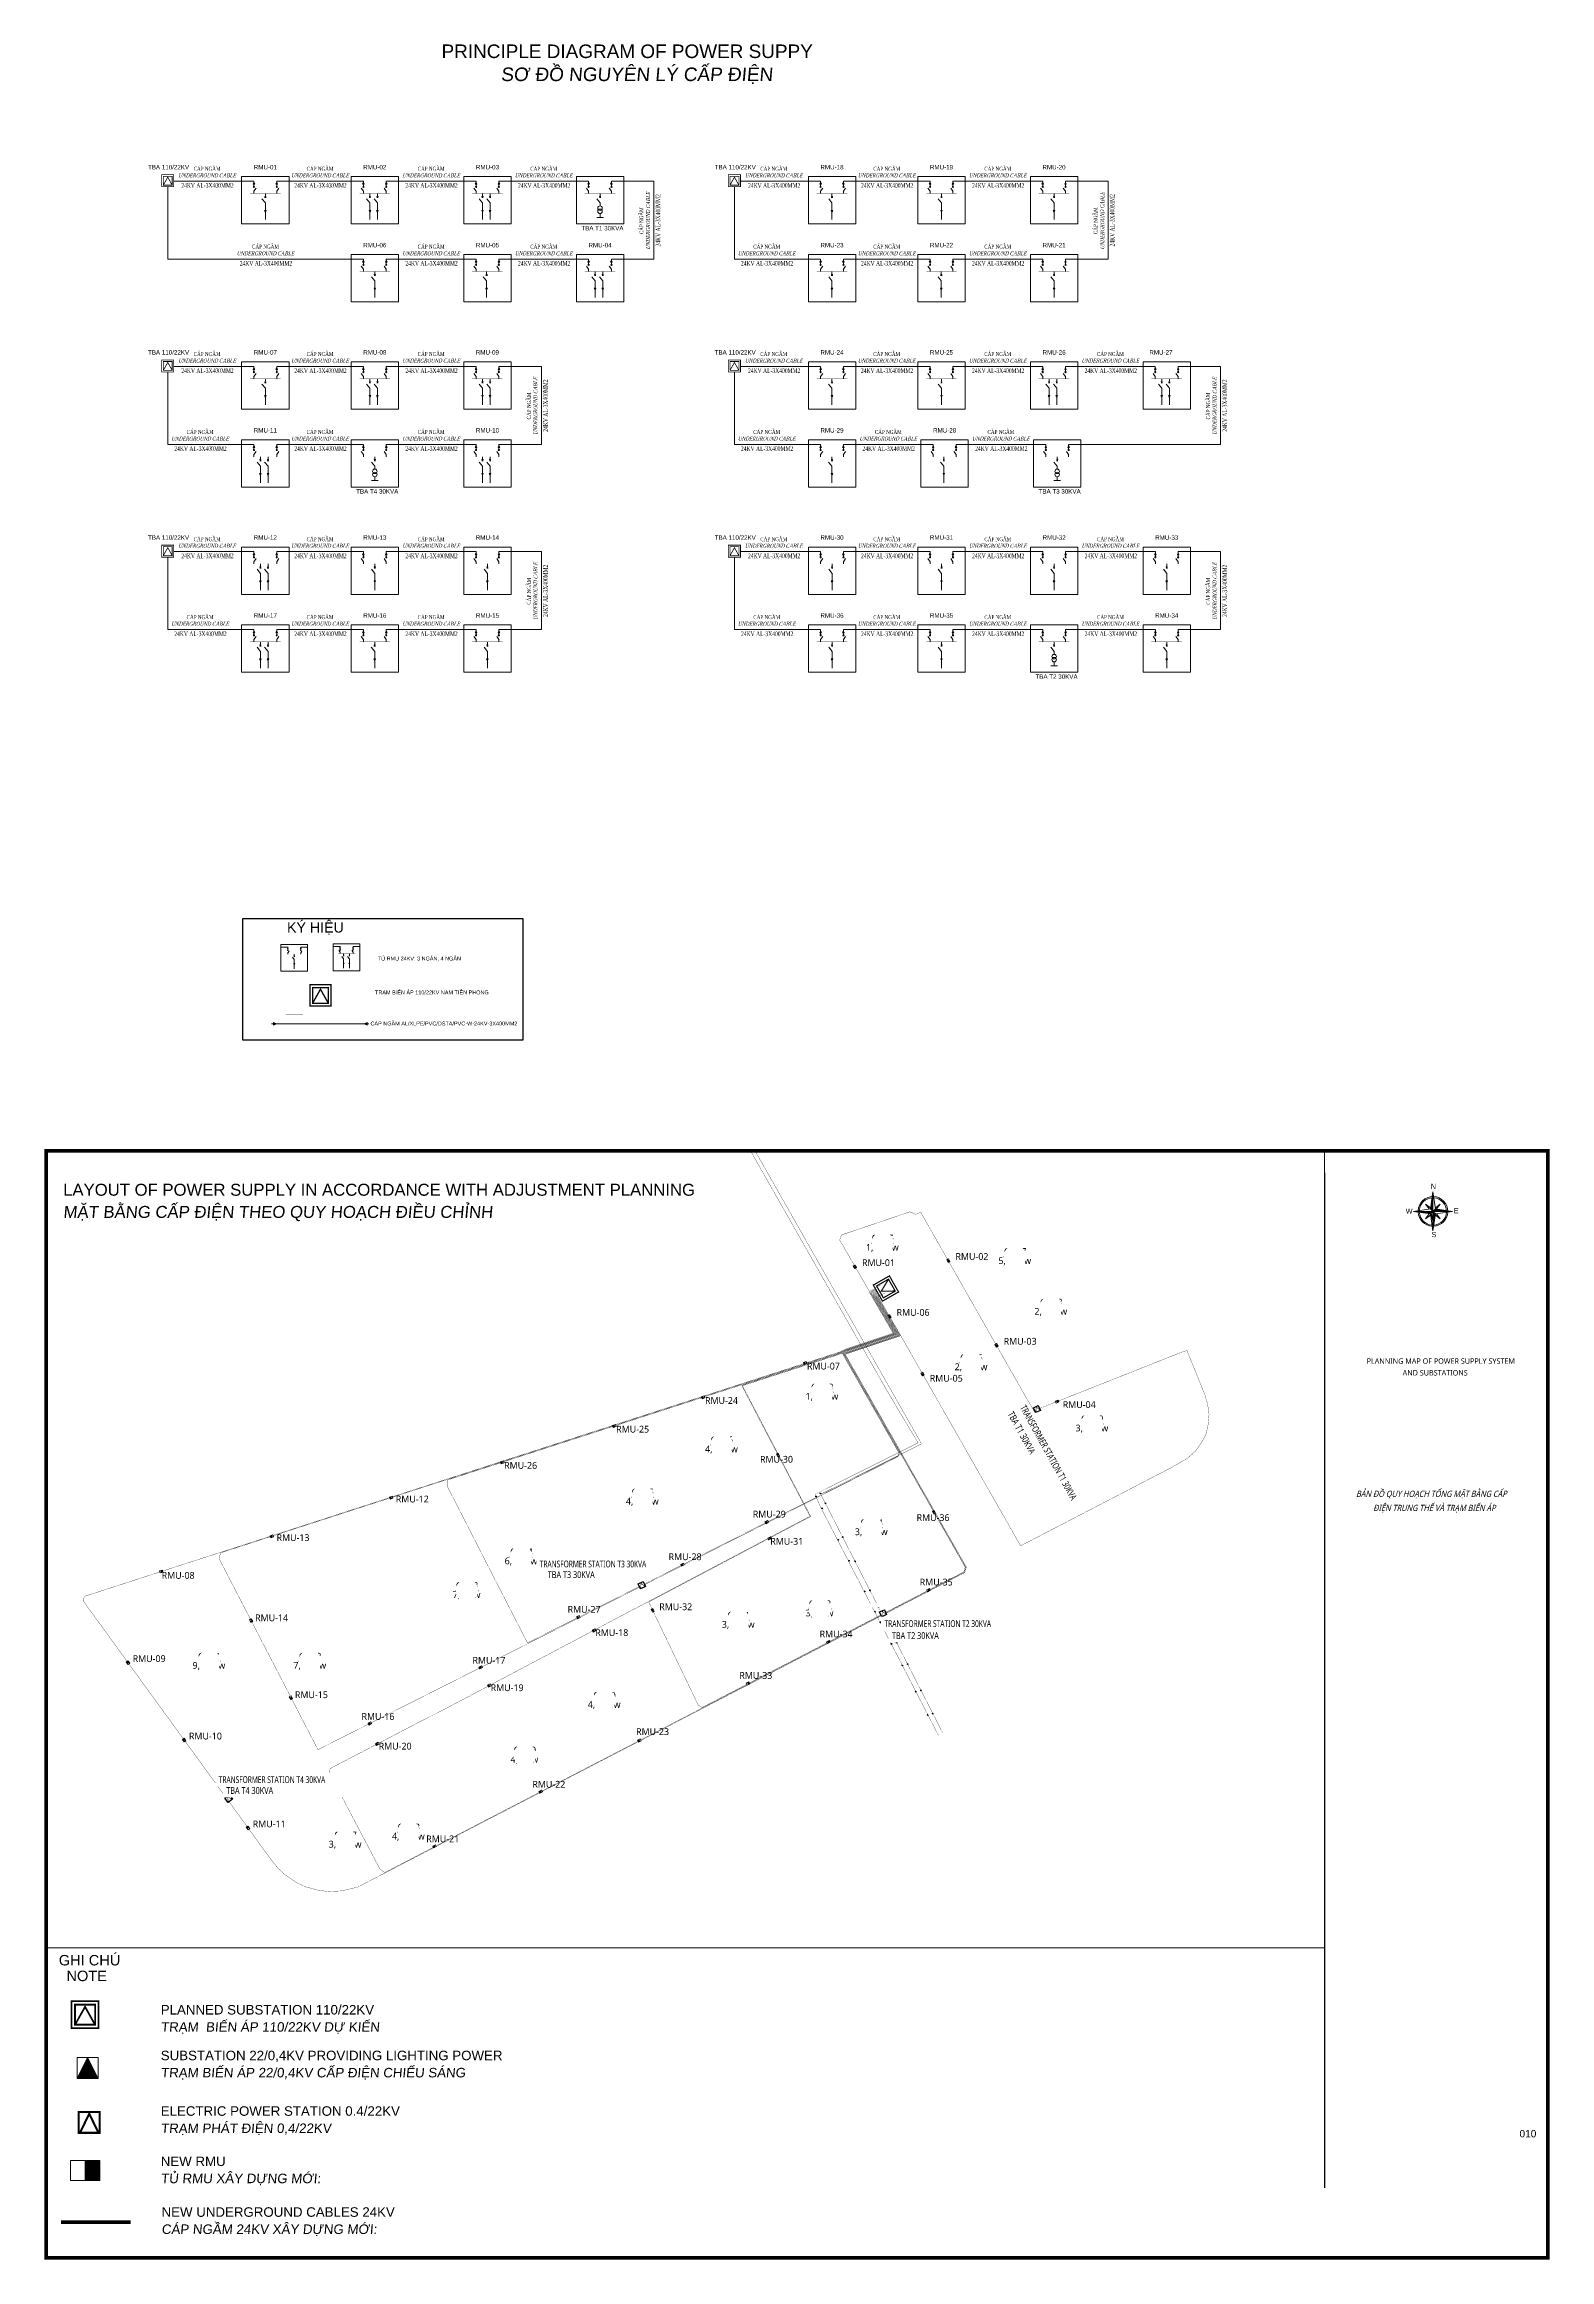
# Paper-space layout 'Layout1' of a CAD drawing. Extents: x 1765 to 10146, y -688 to 3447.
# Drawn here: x 9868.6 to 10145.6, y -688.1 to -280.5 of the extents above; entities outside this region: 2.
# The model-space entities are those that its viewports show. They can reach past a viewport. Long polylines and large blocks are cut down to what shows.
import ezdxf
from ezdxf.enums import TextEntityAlignment as Align

# ---------------------------------------------------------------- set-up
doc = ezdxf.new("R2010")
doc.units = 0
doc.header["$LTSCALE"] = 5
doc.header["$MEASUREMENT"] = 0
doc.linetypes.add('ACAD_ISO02W100', pattern=[15, 12, -3])
doc.layers.get('0').update_dxf_attribs({"linetype": 'CONTINUOUS', "lineweight": 5})
doc.layers.get('Defpoints').update_dxf_attribs({"linetype": 'CONTINUOUS'})
for name, color, linetype, lineweight in [('!CD-110KV', 210, 'CONTINUOUS', 70), ('$1$so', 7, 'CONTINUOUS', 5), ('1.1 Diem', 220, 'CONTINUOUS', 35), ('@ dg dien', 30, 'CONTINUOUS', 5), ('Dien 22KV cap kcn', 1, 'ACAD_ISO02W100', 15), ('Ghi chu', 7, 'CONTINUOUS', 15), ('phancach', 92, 'CONTINUOUS', 5)]:
    doc.layers.add(name, color=color, linetype=linetype, lineweight=lineweight)
for name, color, linetype in [('@ 35kV cai tao', 1, 'CONTINUOUS'), ('@ dien text', 7, 'CONTINUOUS'), ('@ Dien trung the', 1, 'CONTINUOUS'), ('Bao', 1, 'CONTINUOUS'), ('Cap dien 22kV', 1, 'CONTINUOUS'), ('DIAVAT', 9, 'CONTINUOUS'), ('DIM', 4, 'CONTINUOUS'), ('Khung', 1, 'CONTINUOUS'), ('TEXT', 3, 'CONTINUOUS')]:
    doc.layers.add(name, color=color, linetype=linetype)
doc.styles.add('ARIAL', font='arial.ttf', dxfattribs={"height": 5})
doc.styles.add('ARIAL ITALIC', font='arialbi.ttf', dxfattribs={"width": 0.8})
doc.styles.add('binh1', font='VHARIALB.TTF')
doc.styles.add('DUY', font='VHARIALB.TTF')
doc.styles.add('SDD', font='segoeuil.ttf')
doc.styles.add('sego', font='segoeui.ttf')
doc.styles.add('sego light', font='segoeuil.ttf')
doc.styles.add('T1', font='vntimeh.shx', dxfattribs={"width": 0.6})
doc.styles.add('T2', font='VHARIAL.TTF', dxfattribs={"width": 0.8})
doc.styles.add('VNARIALH', font='VHARIAL.TTF')
doc.styles.add('VNS', font='VHARIAL.TTF', dxfattribs={"height": 4})
doc.linetypes.add('!cap dien110kv', pattern='A,0.5,-0.1,["110kv",DUY,S=0.1,R=0,X=-0.05,Y=-0.05],-0.5', length=1.1)
doc.linetypes.add('123', pattern='A,101.611294,-13.565324,12.243874,-10.782094,12.243874,-11.659162,76.152923,-5.231221,["//",binh1,S=32,R=0,X=0,Y=-15.708224],-29.886596,76.702552', length=350.078914)
doc.linetypes.add('22KV', pattern='A,21.205876,-2.225318,["22kV",ARIAL ITALIC,S=4.969324,R=0,X=0,Y=-1.830806],-16.080623,21.205876,0', length=60.717693)
doc.linetypes.add('35kV_LINE', pattern='A,0.5,-0.2,["35kV",Standard,S=0.1,R=0,X=-0.1,Y=-0.05],-0.35', length=1.05)

# ---------------------------------------------------------------- blocks, each defined once
blk = doc.blocks.new('*X12')
at = {"color": 0, "linetype": 'ByBlock'}
for p, q in [((-217.53, 160.5), (-217.53, 160.5)), ((-217.52, 160.498), (-217.52, 160.5)), ((-217.51, 160.497), (-217.51, 160.5)), ((-217.5, 160.496), (-217.5, 160.5)), ((-217.49, 160.494), (-217.49, 160.5)), ((-217.48, 160.493), (-217.48, 160.5)), ((-217.47, 160.491), (-217.47, 160.5)), ((-217.46, 160.49), (-217.46, 160.5)), ((-217.45, 160.488), (-217.45, 160.5)), ((-217.44, 160.487), (-217.44, 160.5)), ((-217.43, 160.486), (-217.43, 160.5)), ((-217.42, 160.484), (-217.42, 160.5)), ((-217.41, 160.483), (-217.41, 160.5)), ((-217.4, 160.481), (-217.4, 160.5)), ((-217.39, 160.48), (-217.39, 160.5)), ((-217.38, 160.478), (-217.38, 160.5)), ((-217.37, 160.477), (-217.37, 160.5)), ((-217.36, 160.476), (-217.36, 160.5)), ((-217.35, 160.474), (-217.35, 160.5)), ((-217.34, 160.473), (-217.34, 160.5)), ((-217.33, 160.471), (-217.33, 160.5)), ((-217.32, 160.47), (-217.32, 160.5)), ((-217.31, 160.468), (-217.31, 160.5)), ((-217.3, 160.467), (-217.3, 160.5)), ((-217.29, 160.466), (-217.29, 160.5)), ((-217.28, 160.464), (-217.28, 160.5)), ((-217.27, 160.463), (-217.27, 160.5)), ((-217.26, 160.461), (-217.26, 160.5)), ((-217.25, 160.46), (-217.25, 160.5)), ((-217.24, 160.458), (-217.24, 160.5)), ((-217.23, 160.457), (-217.23, 160.5)), ((-217.22, 160.456), (-217.22, 160.5)), ((-217.21, 160.454), (-217.21, 160.5)), ((-217.2, 160.453), (-217.2, 160.5)), ((-217.19, 160.451), (-217.19, 160.5)), ((-217.18, 160.45), (-217.18, 160.5)), ((-217.17, 160.448), (-217.17, 160.5)), ((-217.16, 160.447), (-217.16, 160.5)), ((-217.15, 160.446), (-217.15, 160.5)), ((-217.14, 160.444), (-217.14, 160.5)), ((-217.13, 160.443), (-217.13, 160.5)), ((-217.12, 160.441), (-217.12, 160.5)), ((-217.11, 160.44), (-217.11, 160.5)), ((-217.1, 160.438), (-217.1, 160.5)), ((-217.09, 160.441), (-217.09, 160.5)), ((-217.08, 160.451), (-217.08, 160.5)), ((-217.07, 160.461), (-217.07, 160.5)), ((-217.06, 160.471), (-217.06, 160.5)), ((-217.05, 160.481), (-217.05, 160.5)), ((-217.04, 160.491), (-217.04, 160.5))]:
    blk.add_line(p, q, dxfattribs=at)
blk = doc.blocks.new('hoa gio')
at = {"layer": 'DIM', "linetype": 'Continuous'}
h = blk.add_hatch(color=5, dxfattribs=at)
h.paths.add_polyline_path([(0, 7.9), (-0.9, 0.8), (0, 0)])
h.paths.add_polyline_path([(0, 0), (-4.2, 0), (-4.2, 0), (-0.8, -0.9)])
h.paths.add_polyline_path([(0.8, -0.9), (0, 0), (0, 0), (0, -4.2)])
h.paths.add_polyline_path([(0.9, 0.8), (0, 0), (4.1, 0)])
at = {"color": 22, "linetype": 'ByBlock'}
for p, q in [((-9.4, 0), (-1.2, 1.2)), ((-1.2, -1.2), (-9.4, 0)), ((-9.4, 0), (0, 0)), ((-1.8, 1.2), (-3.5, 3.5)), ((-3.5, 3.5), (-1.2, 1.8)), ((-1.2, 1.2), (0, 9.4)), ((0, 0), (-1.2, 1.2)), ((-1.2, -1.2), (0, 0)), ((0, 9.4), (1.2, 1.2)), ((0, 9.4), (0, 0)), ((0, 0), (1.2, 1.2)), ((1.2, -1.2), (0, 0)), ((0, 0), (0, -9.4)), ((0, 0), (9.4, 0)), ((1.2, 1.8), (3.5, 3.5)), ((1.2, 1.2), (9.4, 0)), ((9.4, 0), (1.2, -1.2)), ((3.5, 3.5), (1.8, 1.2)), ((-3.5, -3.5), (-1.8, -1.2)), ((-1.2, -1.8), (-3.5, -3.5)), ((0, -9.4), (-1.2, -1.2)), ((1.2, -1.2), (0, -9.4)), ((3.5, -3.5), (1.2, -1.8)), ((1.8, -1.2), (3.5, -3.5))]:
    blk.add_line(p, q, dxfattribs=at)
for radius, start, end in [(7.16, 90, 177.4109), (6.58, 90, 176.4536), (7.16, 0, 87.4109), (6.58, 0, 86.4536), (7.16, 182.5891, 267.4109), (6.58, 183.5464, 266.4536), (7.16, 272.5891, 357.4109), (6.58, 273.5464, 356.4536)]:
    blk.add_arc((0, 0), radius, start, end, dxfattribs=at)
at = {"layer": 'Bao'}
for p, q in [((0, -4.2), (-0.8, -0.9)), ((0, 0), (0, -4.2)), ((0.8, -0.9), (0, -4.2))]:
    blk.add_line(p, q, dxfattribs=at)
at = {"color": 8, "linetype": 'ByBlock'}
for p, xscale, yscale, zscale, rotation in [((-3022, -4086.4), 18.82850275614714, 18.82850275614714, 18.82850275614714, 270), ((-4086.4, 3022), 18.82850275614203, 18.82850275614203, 18.82850275614203, 180), ((3022, 4086.4), 18.82850275614714, 18.82850275614714, 18.82850275614714, 90)]:
    blk.add_blockref('*X12', p, dxfattribs=dict(at, xscale=xscale, yscale=yscale, zscale=zscale, rotation=rotation))
at = {"color": 8, "linetype": 'ByBlock', "xscale": 18.82850275614197, "yscale": 18.82850275614197, "zscale": 18.82850275614197}
blk.add_blockref('*X12', (4086.4, -3022), dxfattribs=at)
at = {"layer": 'TEXT', "style": 'ARIAL'}
for s, p in [('N', (-1, 10.8)), ('W', (-13.1, -1.1)), ('E', (10.1, -0.9)), ('S', (-0.7, -12.4))]:
    blk.add_text(s, height=2.5, rotation=360, dxfattribs=at).set_placement(p)
blk = doc.blocks.new('t110kv')
blk.add_wipeout([(-32.4, 64.8), (32.4, 64.8), (32.4, 0), (-32.4, 0)])
at = {"ltscale": 0.5, "const_width": 4.21, "flags": 128}
for points in [[(-32.4, 64.8), (32.4, 64.8), (32.4, 0), (-32.4, 0)], [(-24, 56.4), (24, 56.4), (24, 8.4), (-24, 8.4)]]:
    blk.add_lwpolyline(points, close=True, dxfattribs=at)
blk.add_lwpolyline([(-24, 8.4), (0, 51.2), (24, 8.4)], dxfattribs=at)
blk = doc.blocks.new('RMU1')
at = {"color": 1}
blk.add_wipeout([(405634.58, 2303653.42), (405634.58, 2303660.95), (405645.63, 2303660.95), (405645.63, 2303653.42)], dxfattribs=at).dxf.layer = 'phancach'
at = {"layer": 'phancach', "ltscale": 2}
blk.add_hatch(color=1, dxfattribs=at).paths.add_polyline_path([(405634.58, 2303660.95), (405634.58, 2303653.42), (405640.1, 2303653.42), (405640.1, 2303660.95)])
at = {"layer": 'phancach', "color": 1, "ltscale": 2}
blk.add_line((405640.1, 2303660.95), (405640.1, 2303653.42), dxfattribs=at)
blk.add_lwpolyline([(405634.58, 2303660.95), (405645.63, 2303660.95), (405645.63, 2303653.42), (405634.58, 2303653.42)], close=True, dxfattribs=at)
blk = doc.blocks.new('tba')
at = {"linetype": 'ByBlock'}
blk.add_wipeout([(407014.8, 2306723.7), (407014.8, 2306743.7), (407034.8, 2306743.7), (407034.8, 2306723.7)], dxfattribs=at).dxf.layer = 'Dien 22KV cap kcn'
at = {"layer": 'Dien 22KV cap kcn'}
blk.add_hatch(color=256, dxfattribs=at).paths.add_polyline_path([(407024.8, 2306743.7), (407014.8, 2306723.7), (407034.8, 2306723.7)])
blk.add_hatch(color=256, dxfattribs=at).paths.add_polyline_path([(407024.8, 2306743.7), (407014.8, 2306723.7), (407034.8, 2306723.7)])
at = {"layer": 'Dien 22KV cap kcn', "linetype": 'ByBlock'}
for p, q in [((407014.8, 2306723.7), (407024.8, 2306743.7)), ((407024.8, 2306743.7), (407034.8, 2306723.7))]:
    blk.add_line(p, q, dxfattribs=at)
blk.add_lwpolyline([(407014.8, 2306723.7), (407034.8, 2306723.7), (407034.8, 2306743.7), (407014.8, 2306743.7)], close=True, dxfattribs=at)
blk = doc.blocks.new('TPD')
at = {"color": 3}
blk.add_lwpolyline([(405912.3, 2303671.6), (405932.1, 2303671.6), (405932.1, 2303651.9), (405912.3, 2303651.9)], close=True, dxfattribs=at)
blk.add_wipeout([(405912.3, 2303671.6), (405932.1, 2303671.6), (405932.1, 2303651.9), (405912.3, 2303651.9)], dxfattribs=at)
at = {"color": 3, "const_width": 1.98}
blk.add_lwpolyline([(405912.3, 2303651.9), (405932.1, 2303651.9), (405932.1, 2303671.6), (405912.3, 2303671.6)], close=True, dxfattribs=at)
blk.add_lwpolyline([(405913.5, 2303651.9), (405922.2, 2303669.8), (405931, 2303651.9)], dxfattribs=at)
blk = doc.blocks.new('BL')
at = {"style": 'T1', "width": 0.65}
blk.add_text('24kv al-3X400mm2 ', height=11, dxfattribs=at).set_placement((2.5, -15.3), align=Align.CENTER)
at = {"insert": (-0.1, 33.9), "char_height": 9.344, "width": 193.168, "attachment_point": 2, "style": 'T1'}
blk.add_mtext('{\\W0.7;c¸p NGÇM\\P\\Q15;UNDERGROUND CABLE}', dxfattribs=at)
blk = doc.blocks.new('HCT')
at = {"layer": 'DIAVAT', "color": 1, "linetype": 'Continuous'}
for p, q in [((0, 0), (2.4, 1.7)), ((0, 0), (2.4, -1.7)), ((1.4, 0), (3.8, 1.7)), ((1.4, 0), (3.8, -1.7))]:
    blk.add_line(p, q, dxfattribs=at)
blk = doc.blocks.new('tdk')
at = {"const_width": 3.09}
blk.add_lwpolyline([(-16, 6), (15, 6), (15, 37), (-16, 37)], close=True, dxfattribs=at)
blk.add_lwpolyline([(-16, 37), (15, 37), (15, 6), (-16, 6)], close=True)
blk.add_lwpolyline([(-14, 6), (0, 34), (14, 6)], dxfattribs=at)
blk.add_wipeout([(-16, 37), (15, 37), (15, 6), (-16, 6)])
blk.add_lwpolyline([(-16, 6), (15, 6), (15, 37), (-16, 37)], close=True, dxfattribs=at)
blk.add_lwpolyline([(-16, 37), (15, 37), (15, 6), (-16, 6)], close=True)
blk.add_lwpolyline([(-14, 6), (0, 34), (14, 6)], dxfattribs=at)

msp = doc.modelspace()

# ---------------------------------------------------------------- linework, layer by layer
at = {"layer": 'Cap dien 22kV', "linetype": '22KV', "ltscale": 0.2, "const_width": 1, "flags": 128}
for points in [[(407100.9, 2305235.6), (407081.8, 2305225.4), (404300.7, 2304325.8), (404295.7, 2304309.4), (404899.2, 2303478.8), (404951, 2303406.9), (404984.8, 2303361), (405013.4, 2303324.9), (405039.5, 2303301.1), (405082.8, 2303271.9), (405115.1, 2303257), (405164.3, 2303243.8), (405200, 2303240), (405245.2, 2303242.1), (405297.3, 2303254.1), (405307, 2303256.5), (407540.6, 2304413.2), (407546.5, 2304433.2), (407101.1, 2305215.5), (407107.2, 2305218.7), (407303.3, 2305284.1), (407219.1, 2305429.2), (407244.7, 2305444.3)], [(407232.6, 2305465), (407193.2, 2305441.9), (407279.6, 2305293), (407101.7, 2305233.7), (407082.6, 2305223.6), (404801.1, 2304485.6), (404796.6, 2304463.8), (405160, 2303761.8), (407285.8, 2304835.1), (407296.1, 2304840.9), (407300.2, 2304853.6), (407092.9, 2305217.9), (407104.8, 2305224.2), (407294.4, 2305287.4), (407209.4, 2305434), (407240.2, 2305452)], [(407243.2, 2305446.9), (407215.8, 2305430.8), (407300.3, 2305285.2), (407106.4, 2305220.6), (407098.4, 2305216.3), (407544.3, 2304432.8), (407538.9, 2304414.6), (405405.8, 2303309.9), (405387.7, 2303323.4), (405201.7, 2303676.6), (405204.9, 2303692.2), (405538.9, 2303866.6), (405616.6, 2303905.7), (406970.8, 2304620.6), (406719.4, 2305101.9), (407084.2, 2305219.9), (407103.2, 2305230), (407285.5, 2305290.8), (407199.7, 2305438.7), (407235.6, 2305459.8)], [(407238.6, 2305454.6), (407206.1, 2305435.6), (407291.5, 2305288.6), (407104, 2305226.1), (407090.1, 2305218.7), (407297.9, 2304853.7), (407294.5, 2304842.2), (407284.8, 2304836.8), (405931, 2304154.5), (405635.4, 2304731.8), (405635.6, 2304753.5), (407083.4, 2305221.7), (407102.5, 2305231.9), (407282.6, 2305291.9), (407196.4, 2305440.3), (407234.1, 2305462.4)], [(407100.9, 2305235.6), (407276.6, 2305294.2), (407190, 2305443.5), (407231.1, 2305467.6)], [(406720, 2305100), (406720.3, 2305100.1)], [(406721.2, 2305102.8), (406721.5, 2305102.2)]]:
    msp.add_lwpolyline(points, dxfattribs=at)
at = {"layer": 'Cap dien 22kV', "color": 2, "linetype": '22KV', "ltscale": 0.2, "const_width": 1, "flags": 128}
msp.add_lwpolyline([(407237.1, 2305457.2), (407202.9, 2305437.2), (407288.5, 2305289.7), (407104, 2305228.2), (407085, 2305218), (406722.3, 2305100.7), (406973.5, 2304619.8), (406377.2, 2304305), (406559.9, 2303924.9), (406574, 2303917.2), (407537.2, 2304416), (407542.1, 2304432.7), (407095.6, 2305217.1), (407105.6, 2305222.4), (407297.4, 2305286.3), (407212.6, 2305432.4), (407241.7, 2305449.5)], dxfattribs=at)

# ---------------------------------------------------------------- block references
at = {"layer": '@ dg dien'}
for p, rotation in [((406994.3, 2304691.9), 117.0274477249846), ((407010.5, 2304702.4, 8), 117.2585608084998), ((407010.5, 2304702.4, 4.3), 117.2585608084998), ((407028.8, 2304666.8, 4.3), 117.2585608084998), ((407017.3, 2304647.6), 117.0274477249846), ((407076.4, 2304532), 117.0274477249846), ((407092.5, 2304542.1, 4.3), 117.3823903327194), ((407115.8, 2304455.2), 117.3823903327194), ((407138.3, 2304453.3, 8), 116.9932952492404), ((407138.3, 2304453.3, 4.3), 116.9932952492404), ((407173.6, 2304342.1), 117.3823903327197), ((407192.8, 2304346.3, 4.3), 117.0362671010428), ((407211.9, 2304267.2), 117.3823903327197), ((407224.2, 2304284.7, 4.3), 117.0362671010428), ((407231.7, 2304228.6), 117.0274477249832), ((407250.4, 2304233.3, 4.3), 117.0362671010428), ((407272.2, 2304149.1), 117.0274477249832), ((407291, 2304153.8, 4.3), 117.0362671010428), ((407312.4, 2304070.2), 117.0274477249832), ((407331.2, 2304074.9, 4.3), 117.0362671010428), ((407361.8, 2303973.3), 117.0274477249832), ((407380.6, 2303978, 4.3), 117.0362671010428), ((407405.6, 2303887.5), 117.0274477249832), ((407424.3, 2303892.2, 4.3), 117.0362671010428)]:
    msp.add_blockref('HCT', p, dxfattribs=dict(at, rotation=rotation))

# ---------------------------------------------------------------- texts
at = {"layer": '@ dien text', "style": 'SDD'}
for s, p in [('RMU-02', (407506.2, 2305563.5)), ('RMU-03', (407683.6, 2305251.8))]:
    msp.add_text(s, height=25, dxfattribs=at).set_placement(p)

# ---------------------------------------------------------------- wipeouts: each hides what was drawn before it
at = {"color": 1, "linetype": 'Continuous'}
for points in [[(407279.7, 2305626.7), (407278.4, 2305616.3), (407274.6, 2305606.7), (407270.1, 2305600), (407264.7, 2305594.6), (407257.5, 2305589.8), (407248, 2305586.1), (407238, 2305584.9), (407223.9, 2305587.4), (407215, 2305591.8), (407208.1, 2305597.5), (407201.6, 2305606.2), (407198.5, 2305613.2), (407196.5, 2305622.2), (407196.2, 2305626.7), (407197.4, 2305636.4), (407200.3, 2305644.6), (407205.2, 2305652.4), (407211.6, 2305659), (407219.5, 2305664.1), (407227.5, 2305667.1), (407238, 2305668.4), (407248.2, 2305667.1), (407257.4, 2305663.6), (407264.6, 2305658.8), (407271, 2305652.1), (407275.4, 2305645.1), (407278.4, 2305637)], [(407767, 2305577.7), (407765.6, 2305567.3), (407761.9, 2305557.7), (407757.4, 2305551), (407752, 2305545.6), (407744.7, 2305540.8), (407735.2, 2305537.2), (407725.2, 2305535.9), (407711.1, 2305538.4), (407702.3, 2305542.8), (407695.3, 2305548.5), (407688.9, 2305557.2), (407685.7, 2305564.2), (407683.7, 2305573.2), (407683.5, 2305577.7), (407684.7, 2305587.4), (407687.6, 2305595.6), (407692.4, 2305603.5), (407698.8, 2305610), (407706.7, 2305615.1), (407714.8, 2305618.1), (407725.2, 2305619.4), (407735.5, 2305618.1), (407744.6, 2305614.6), (407751.9, 2305609.8), (407758.3, 2305603.2), (407762.7, 2305596.1), (407765.7, 2305588)], [(407899.7, 2305391.1), (407898.4, 2305380.7), (407894.6, 2305371.1), (407890.1, 2305364.5), (407884.8, 2305359.1), (407877.5, 2305354.2), (407868, 2305350.6), (407858, 2305349.4), (407843.9, 2305351.8), (407835.1, 2305356.3), (407828.1, 2305362), (407821.6, 2305370.7), (407818.5, 2305377.7), (407816.5, 2305386.7), (407816.3, 2305391.1), (407817.4, 2305400.8), (407820.3, 2305409.1), (407825.2, 2305416.9), (407831.6, 2305423.4), (407839.5, 2305428.5), (407847.5, 2305431.5), (407858, 2305432.9), (407868.3, 2305431.6), (407877.4, 2305428.1), (407884.7, 2305423.2), (407891, 2305416.6), (407895.4, 2305409.5), (407898.4, 2305401.5)], [(408050.8, 2304962), (408049.5, 2304951.6), (408045.7, 2304942), (408041.2, 2304935.4), (408035.8, 2304930), (408028.6, 2304925.1), (408019.1, 2304921.5), (408009.1, 2304920.2), (407995, 2304922.7), (407986.1, 2304927.1), (407979.2, 2304932.9), (407972.7, 2304941.5), (407969.6, 2304948.6), (407967.6, 2304957.5), (407967.3, 2304962), (407968.5, 2304971.7), (407971.4, 2304979.9), (407976.3, 2304987.8), (407982.7, 2304994.3), (407990.6, 2304999.4), (407998.6, 2305002.4), (408009.1, 2305003.7), (408019.3, 2305002.4), (408028.4, 2304998.9), (408035.7, 2304994.1), (408042.1, 2304987.5), (408046.5, 2304980.4), (408049.5, 2304972.4)]]:
    msp.add_wipeout(points, dxfattribs=at).dxf.layer = '@ dien text'

# ---------------------------------------------------------------- next in the draw order: linework, layer by layer
at = {"layer": '@ dien text', "color": 1, "linetype": 'Continuous'}
for p, q in [((407196.3, 2305625.2), (407279.5, 2305625.2)), ((407683.6, 2305576.2), (407766.8, 2305576.2)), ((407816.3, 2305389.7), (407899.5, 2305389.7)), ((407967.4, 2304960.5), (408050.6, 2304960.5))]:
    msp.add_line(p, q, dxfattribs=at)

# ---------------------------------------------------------------- next in the draw order: block references
at = {"layer": '@ 35kV cai tao', "linetype": 'Continuous', "lineweight": -2, "xscale": -1.04999999996825, "yscale": 1.050000000042923, "zscale": 1.049999999930151, "rotation": 119.6502365204409}
msp.add_blockref('t110kv', (407279.9, 2305475.2), dxfattribs=at)
at = {"layer": '@ Dien trung the', "linetype": '123', "ltscale": 0.2}
for p, xscale, yscale, zscale, rotation in [((406357.7, 2304354.4), 0.6399999999448777, 0.6399999999448777, 0.6399999999448777, 23.98055400195298), ((404840.1, 2303570.3), 0.6400000001156099, 0.6400000001156099, 0.6400000001156099, 35.98548686370003)]:
    msp.add_blockref('tdk', p, dxfattribs=dict(at, xscale=xscale, yscale=yscale, zscale=zscale, rotation=rotation))
at = {"layer": 'phancach'}
for p, rotation in [((2610171.9, 3092661.8), 119.6502072723304), ((2610349.3, 3092350.1), 119.6502072723304), ((783680.4, -3377.2), 19.254806722164), ((783305.5, -3503.8), 19.25480672216444), ((782978.4, -3609.2), 19.25480672216444), ((-1824927.3, 1604462.7), 297.4096084613462), ((782566.1, -3742.5), 19.25480672216521), ((782156.8, -3872.8), 19.25480672216674), ((1107194.9, 72818.6), 27.40960846284103), ((-1795264.7, 1517533.3), 299.6502072716999), ((781717.9, -4014.8), 19.25480672216674), ((-293560.8, 4536319.8), 207.4096084586594), ((84858.2, 4621561.2), 197.8427675451877), ((1106885, 72661.8), 27.40960846284103), ((-292976.3, 4536129.2), 207.4096084586603), ((-1825388.4, 1603890.9), 297.4096084586589), ((2629482.2, 3027199.9), 117.9902419902318), ((1106502, 72468.8), 27.40960846284023), ((1106559.3, 72420.1), 27.40960846284103), ((-293344.7, 4535938.1), 207.4096084586603), ((-1696380, 1275564.7), 306.0717404917341), ((1106142.6, 72284.3), 27.40960846284103), ((-293640.2, 4535785.6), 207.4096084586603), ((2629628.7, 3026916.9), 117.9902419902318), ((1106174.1, 72217.6), 27.40960846284103), ((1105734.2, 72077.9), 27.40960846284024), ((-1696172.9, 1275279.7), 306.071740491734), ((1105762, 72002.6), 27.40960846284103), ((1106726.4, 72015), 27.40960846284248), ((1106362.8, 71826.7), 27.40960846284248), ((-1695938.2, 1274956.7), 306.071740491734)]:
    msp.add_blockref('RMU1', p, dxfattribs=dict(at, rotation=rotation))

# ---------------------------------------------------------------- next in the draw order: texts
at = {"layer": '@ dien text', "linetype": 'Continuous', "ltscale": 2, "style": 'SDD'}
for s, p in [('CN15', (407238.6, 2305643.4)), ('1,28mw', (407237.2, 2305609.9)), ('5,75mw', (407724.5, 2305560.9)), ('CN17', (407725.9, 2305594.4)), ('CN18', (407858.6, 2305407.9)), ('2,36mw', (407857.3, 2305374.4)), ('CN19', (408009.7, 2304978.7)), ('3,28mw', (408008.3, 2304945.2))]:
    msp.add_text(s, height=25, dxfattribs=at).set_placement(p, align=Align.MIDDLE_CENTER)
at = {"layer": '@ dien text', "style": 'SDD'}
msp.add_text('RMU-04', height=25, dxfattribs=at).set_placement((407901, 2305018.7))

# ---------------------------------------------------------------- next in the draw order: wipeouts: each hides what was drawn before it
at = {"color": 1, "linetype": 'Continuous'}
for points in [[(407606.1, 2305187.1), (407604.8, 2305176.7), (407601, 2305167.2), (407596.5, 2305160.5), (407591.2, 2305155.1), (407583.9, 2305150.2), (407574.4, 2305146.6), (407564.4, 2305145.4), (407550.3, 2305147.9), (407541.5, 2305152.3), (407534.5, 2305158), (407528, 2305166.7), (407524.9, 2305173.7), (407522.9, 2305182.7), (407522.7, 2305187.1), (407523.8, 2305196.9), (407526.7, 2305205.1), (407531.6, 2305212.9), (407538, 2305219.5), (407545.9, 2305224.5), (407553.9, 2305227.5), (407564.4, 2305228.9), (407574.7, 2305227.6), (407583.8, 2305224.1), (407591, 2305219.3), (407597.4, 2305212.6), (407601.8, 2305205.6), (407604.8, 2305197.5)], [(407057.2, 2305078.8), (407055.9, 2305068.4), (407052.1, 2305058.8), (407047.6, 2305052.1), (407042.2, 2305046.7), (407035, 2305041.9), (407025.5, 2305038.3), (407015.5, 2305037), (407001.4, 2305039.5), (406992.6, 2305043.9), (406985.6, 2305049.6), (406979.1, 2305058.3), (406976, 2305065.3), (406974, 2305074.3), (406973.8, 2305078.8), (406974.9, 2305088.5), (406977.8, 2305096.7), (406982.7, 2305104.6), (406989.1, 2305111.1), (406997, 2305116.2), (407005, 2305119.2), (407015.5, 2305120.5), (407025.7, 2305119.2), (407034.9, 2305115.7), (407042.1, 2305110.9), (407048.5, 2305104.3), (407052.9, 2305097.2), (407055.9, 2305089.1)], [(406687.5, 2304884.6), (406686.2, 2304874.2), (406682.4, 2304864.6), (406677.9, 2304857.9), (406672.5, 2304852.5), (406665.3, 2304847.7), (406655.8, 2304844.1), (406645.8, 2304842.8), (406631.7, 2304845.3), (406622.9, 2304849.7), (406615.9, 2304855.4), (406609.4, 2304864.1), (406606.3, 2304871.1), (406604.3, 2304880.1), (406604.1, 2304884.6), (406605.2, 2304894.3), (406608.1, 2304902.5), (406613, 2304910.4), (406619.4, 2304916.9), (406627.3, 2304922), (406635.3, 2304925), (406645.8, 2304926.3), (406656.1, 2304925), (406665.2, 2304921.5), (406672.4, 2304916.7), (406678.8, 2304910.1), (406683.2, 2304903), (406686.2, 2304894.9)], [(406396.2, 2304692.5), (406394.9, 2304682.1), (406391.1, 2304672.5), (406386.6, 2304665.9), (406381.3, 2304660.5), (406374, 2304655.6), (406364.5, 2304652), (406354.5, 2304650.8), (406340.4, 2304653.2), (406331.6, 2304657.7), (406324.6, 2304663.4), (406318.1, 2304672.1), (406315, 2304679.1), (406313, 2304688.1), (406312.8, 2304692.5), (406313.9, 2304702.3), (406316.8, 2304710.5), (406321.7, 2304718.3), (406328.1, 2304724.8), (406336, 2304729.9), (406344, 2304732.9), (406354.5, 2304734.3), (406364.8, 2304733), (406373.9, 2304729.5), (406381.1, 2304724.6), (406387.5, 2304718), (406391.9, 2304711), (406394.9, 2304702.9)], [(407238.9, 2304580.2), (407237.6, 2304569.8), (407233.8, 2304560.3), (407229.3, 2304553.6), (407223.9, 2304548.2), (407216.7, 2304543.3), (407207.2, 2304539.7), (407197.2, 2304538.5), (407183.1, 2304541), (407174.2, 2304545.4), (407167.3, 2304551.1), (407160.8, 2304559.8), (407157.7, 2304566.8), (407155.7, 2304575.8), (407155.4, 2304580.2), (407156.6, 2304590), (407159.5, 2304598.2), (407164.4, 2304606), (407170.8, 2304612.5), (407178.7, 2304617.6), (407186.7, 2304620.6), (407197.2, 2304622), (407207.4, 2304620.7), (407216.5, 2304617.2), (407223.8, 2304612.3), (407230.2, 2304605.7), (407234.6, 2304598.7), (407237.6, 2304590.6)], [(405949.8, 2304472.9), (405948.5, 2304462.5), (405944.7, 2304453), (405940.2, 2304446.3), (405934.9, 2304440.9), (405927.6, 2304436), (405918.1, 2304432.4), (405908.1, 2304431.2), (405894, 2304433.7), (405885.2, 2304438.1), (405878.2, 2304443.8), (405871.7, 2304452.5), (405868.6, 2304459.5), (405866.6, 2304468.5), (405866.4, 2304472.9), (405867.5, 2304482.7), (405870.4, 2304490.9), (405875.3, 2304498.7), (405881.7, 2304505.3), (405889.6, 2304510.3), (405897.6, 2304513.3), (405908.1, 2304514.7), (405918.4, 2304513.4), (405927.5, 2304509.9), (405934.8, 2304505.1), (405941.1, 2304498.4), (405945.6, 2304491.4), (405948.5, 2304483.3)], [(405749.7, 2304348.8), (405748.4, 2304338.4), (405744.6, 2304328.8), (405740.1, 2304322.1), (405734.7, 2304316.7), (405727.4, 2304311.9), (405718, 2304308.3), (405707.9, 2304307), (405693.9, 2304309.5), (405685, 2304313.9), (405678.1, 2304319.6), (405671.6, 2304328.3), (405668.4, 2304335.3), (405666.5, 2304344.3), (405666.2, 2304348.8), (405667.4, 2304358.5), (405670.3, 2304366.7), (405675.1, 2304374.6), (405681.5, 2304381.1), (405689.4, 2304386.2), (405697.5, 2304389.2), (405707.9, 2304390.5), (405718.2, 2304389.2), (405727.3, 2304385.7), (405734.6, 2304380.9), (405741, 2304374.3), (405745.4, 2304367.2), (405748.4, 2304359.1)], [(406749.3, 2304239.5), (406747.9, 2304229.2), (406744.2, 2304219.6), (406739.7, 2304212.9), (406734.3, 2304207.5), (406727, 2304202.6), (406717.5, 2304199), (406707.5, 2304197.8), (406693.4, 2304200.3), (406684.6, 2304204.7), (406677.6, 2304210.4), (406671.2, 2304219.1), (406668, 2304226.1), (406666, 2304235.1), (406665.8, 2304239.5), (406666.9, 2304249.3), (406669.9, 2304257.5), (406674.7, 2304265.3), (406681.1, 2304271.9), (406689, 2304277), (406697.1, 2304279.9), (406707.5, 2304281.3), (406717.8, 2304280), (406726.9, 2304276.5), (406734.2, 2304271.7), (406740.6, 2304265), (406745, 2304258), (406747.9, 2304249.9)], [(407048.8, 2304281.4), (407047.5, 2304271), (407043.7, 2304261.4), (407039.2, 2304254.8), (407033.8, 2304249.4), (407026.6, 2304244.5), (407017.1, 2304240.9), (407007.1, 2304239.7), (406993, 2304242.1), (406984.1, 2304246.6), (406977.2, 2304252.3), (406970.7, 2304261), (406967.6, 2304268), (406965.6, 2304277), (406965.3, 2304281.4), (406966.5, 2304291.1), (406969.4, 2304299.4), (406974.3, 2304307.2), (406980.7, 2304313.7), (406988.6, 2304318.8), (406996.6, 2304321.8), (407007.1, 2304323.2), (407017.3, 2304321.9), (407026.5, 2304318.4), (407033.7, 2304313.5), (407040.1, 2304306.9), (407044.5, 2304299.9), (407047.5, 2304291.8)], [(404801.2, 2304088.7), (404799.8, 2304078.3), (404796.1, 2304068.7), (404791.6, 2304062), (404786.2, 2304056.6), (404778.9, 2304051.8), (404769.4, 2304048.2), (404759.4, 2304046.9), (404745.3, 2304049.4), (404736.5, 2304053.8), (404729.5, 2304059.5), (404723, 2304068.2), (404719.9, 2304075.2), (404717.9, 2304084.2), (404717.7, 2304088.7), (404718.8, 2304098.4), (404721.8, 2304106.6), (404726.6, 2304114.5), (404733, 2304121), (404740.9, 2304126.1), (404748.9, 2304129.1), (404759.4, 2304130.4), (404769.7, 2304129.1), (404778.8, 2304125.6), (404786.1, 2304120.8), (404792.5, 2304114.2), (404796.9, 2304107.1), (404799.8, 2304099)], [(405172.4, 2304088.7), (405171.1, 2304078.3), (405167.3, 2304068.7), (405162.8, 2304062), (405157.4, 2304056.6), (405150.1, 2304051.8), (405140.7, 2304048.2), (405130.6, 2304046.9), (405116.6, 2304049.4), (405107.7, 2304053.8), (405100.8, 2304059.5), (405094.3, 2304068.2), (405091.1, 2304075.2), (405089.2, 2304084.2), (405088.9, 2304088.7), (405090.1, 2304098.4), (405093, 2304106.6), (405097.8, 2304114.5), (405104.2, 2304121), (405112.1, 2304126.1), (405120.2, 2304129.1), (405130.6, 2304130.4), (405140.9, 2304129.1), (405150, 2304125.6), (405157.3, 2304120.8), (405163.7, 2304114.2), (405168.1, 2304107.1), (405171.1, 2304099)], [(406255.8, 2303944.7), (406254.5, 2303934.3), (406250.7, 2303924.7), (406246.2, 2303918.1), (406240.8, 2303912.7), (406233.6, 2303907.8), (406224.1, 2303904.2), (406214.1, 2303903), (406200, 2303905.4), (406191.2, 2303909.9), (406184.2, 2303915.6), (406177.7, 2303924.3), (406174.6, 2303931.3), (406172.6, 2303940.3), (406172.4, 2303944.7), (406173.5, 2303954.4), (406176.4, 2303962.7), (406181.3, 2303970.5), (406187.7, 2303977), (406195.6, 2303982.1), (406203.6, 2303985.1), (406214.1, 2303986.4), (406224.4, 2303985.2), (406233.5, 2303981.7), (406240.7, 2303976.8), (406247.1, 2303970.2), (406251.5, 2303963.1), (406254.5, 2303955.1)], [(405962.5, 2303743.3), (405961.2, 2303732.9), (405957.4, 2303723.3), (405952.9, 2303716.7), (405947.5, 2303711.3), (405940.3, 2303706.4), (405930.8, 2303702.8), (405920.8, 2303701.6), (405906.7, 2303704), (405897.8, 2303708.4), (405890.9, 2303714.2), (405884.4, 2303722.9), (405881.3, 2303729.9), (405879.3, 2303738.9), (405879, 2303743.3), (405880.2, 2303753), (405883.1, 2303761.3), (405888, 2303769.1), (405894.4, 2303775.6), (405902.3, 2303780.7), (405910.3, 2303783.7), (405920.8, 2303785), (405931, 2303783.8), (405940.2, 2303780.3), (405947.4, 2303775.4), (405953.8, 2303768.8), (405958.2, 2303761.7), (405961.2, 2303753.7)], [(405302.5, 2303430.8), (405301.1, 2303420.4), (405297.4, 2303410.8), (405292.9, 2303404.1), (405287.5, 2303398.7), (405280.2, 2303393.9), (405270.7, 2303390.2), (405260.7, 2303389), (405246.6, 2303391.5), (405237.8, 2303395.9), (405230.8, 2303401.6), (405224.4, 2303410.3), (405221.2, 2303417.3), (405219.2, 2303426.3), (405219, 2303430.8), (405220.1, 2303440.5), (405223.1, 2303448.7), (405227.9, 2303456.5), (405234.3, 2303463.1), (405242.2, 2303468.2), (405250.3, 2303471.1), (405260.7, 2303472.5), (405271, 2303471.2), (405280.1, 2303467.7), (405287.4, 2303462.9), (405293.8, 2303456.2), (405298.2, 2303449.2), (405301.1, 2303441.1)], [(405535.3, 2303460), (405534, 2303449.6), (405530.2, 2303440.1), (405525.7, 2303433.4), (405520.3, 2303428), (405513, 2303423.1), (405503.6, 2303419.5), (405493.6, 2303418.3), (405479.5, 2303420.8), (405470.6, 2303425.2), (405463.7, 2303430.9), (405457.2, 2303439.6), (405454, 2303446.6), (405452.1, 2303455.6), (405451.8, 2303460), (405453, 2303469.8), (405455.9, 2303478), (405460.7, 2303485.8), (405467.1, 2303492.4), (405475.1, 2303497.4), (405483.1, 2303500.4), (405493.6, 2303501.8), (405503.8, 2303500.5), (405512.9, 2303497), (405520.2, 2303492.2), (405526.6, 2303485.5), (405531, 2303478.5), (405534, 2303470.4)]]:
    msp.add_wipeout(points, dxfattribs=at).dxf.layer = '@ dien text'

# ---------------------------------------------------------------- next in the draw order: linework, layer by layer
at = {"layer": '!CD-110KV', "color": 9, "linetype": '!cap dien110kv', "lineweight": 30, "ltscale": 50, "const_width": 1, "flags": 128}
msp.add_lwpolyline([(406989, 2304701.3), (407009.8, 2304654.4), (407443.6, 2303814.7)], dxfattribs=at)
at = {"layer": '1.1 Diem', "color": 9, "linetype": '35kV_LINE', "ltscale": 50, "const_width": 1}
msp.add_lwpolyline([(407010.4, 2304701.7), (407459.3, 2303823.6)], dxfattribs=at)
at = {"layer": '@ dien text', "color": 1, "linetype": 'Continuous'}
for p, q in [((407522.7, 2305185.7), (407605.9, 2305185.7)), ((406973.8, 2305077.3), (407057, 2305077.3)), ((406604.1, 2304883.1), (406687.3, 2304883.1)), ((406312.8, 2304691.1), (406396, 2304691.1)), ((407155.5, 2304578.8), (407238.7, 2304578.8)), ((405866.5, 2304471.5), (405949.7, 2304471.5)), ((405666.3, 2304347.3), (405749.5, 2304347.3)), ((406965.4, 2304280), (407048.6, 2304280)), ((406665.9, 2304238.1), (406749.1, 2304238.1)), ((404717.8, 2304087.2), (404801, 2304087.2)), ((405089, 2304087.2), (405172.2, 2304087.2)), ((406172.4, 2303943.3), (406255.6, 2303943.3)), ((405879.1, 2303741.9), (405962.3, 2303741.9)), ((405451.9, 2303458.6), (405535.1, 2303458.6)), ((405219.1, 2303429.3), (405302.3, 2303429.3))]:
    msp.add_line(p, q, dxfattribs=at)

# ---------------------------------------------------------------- next in the draw order: block references
at = {"layer": 'phancach', "rotation": 201.8074350279568}
msp.add_blockref('RMU1', (-71290.1, 4594535.1), dxfattribs=at)

# ---------------------------------------------------------------- next in the draw order: texts
at = {"layer": '@ dien text', "style": 'SDD'}
for s, p in [('RMU-01', (407162.3, 2305541.1)), ('RMU-06', (407289.6, 2305357.9)), ('RMU-07', (406959.5, 2305160.4)), ('RMU-05', (407411.7, 2305115.7)), ('RMU-24', (406584.6, 2305033.8)), ('RMU-25', (406257.5, 2304928.4)), ('RMU-30', (406787, 2304817.6)), ('RMU-26', (405845.2, 2304795)), ('RMU-12', (405446.5, 2304671.3)), ('RMU-29', (406760.4, 2304615.8)), ('RMU-36', (407363.1, 2304603)), ('RMU-13', (405007.6, 2304529.4)), ('RMU-31', (406824.8, 2304515.8)), ('RMU-28', (406450.5, 2304459)), ('RMU-08', (404584.8, 2304390.4)), ('RMU-35', (407374.7, 2304365.9)), ('RMU-14', (404928.7, 2304234.4)), ('RMU-27', (406078.8, 2304265.5)), ('RMU-32', (406416.2, 2304275)), ('RMU-18', (406180.8, 2304179.8)), ('RMU-34', (407006.3, 2304174.8)), ('RMU-09', (404478.1, 2304084.2)), ('RMU-17', (405728.6, 2304078)), ('RMU-33', (406710.8, 2304022.3)), ('RMU-15', (405075.2, 2303951.4)), ('RMU-19', (405795.6, 2303977.2)), ('RMU-16', (405320.2, 2303871.5)), ('RMU-10', (404685.2, 2303799.2)), ('RMU-20', (405383.4, 2303762.2)), ('RMU-23', (406330.8, 2303815.8)), ('RMU-22', (405949.1, 2303621.9)), ('RMU-11', (404919.9, 2303476.1))]:
    msp.add_text(s, height=25, dxfattribs=at).set_placement(p)
at = {"layer": '@ dien text', "linetype": 'Continuous', "ltscale": 2, "style": 'SDD'}
for s, p in [('2,58mw', (407563.7, 2305170.4)), ('CN16', (407565, 2305203.9)), ('1,85mw', (407014.8, 2305062)), ('CN13', (407016.1, 2305095.5)), ('CN06', (406646.4, 2304901.3)), ('4,15mw', (406645.1, 2304867.8)), ('4,65mw', (406353.8, 2304675.8)), ('CN05', (406355.1, 2304709.3)), ('CN14', (407197.8, 2304597)), ('CN04', (405908.7, 2304489.7)), ('3,18mw', (407196.4, 2304563.5)), ('6,43mw', (405907.4, 2304456.2)), ('7,1mw', (405707.2, 2304332)), ('CN03', (405708.6, 2304365.5)), ('CN11', (406708.2, 2304256.3)), ('3,6mw', (407006.3, 2304264.7)), ('CN12', (407007.7, 2304298.2)), ('3,65mw', (406706.8, 2304222.8)), ('CN01', (404760, 2304105.4)), ('CN02', (405131.3, 2304105.4)), ('9,43mw', (404758.7, 2304071.9)), ('7,65mw', (405129.9, 2304071.9)), ('4,43mw', (406213.4, 2303927.9)), ('CN10', (406214.7, 2303961.4)), ('CN09', (405921.4, 2303760)), ('4,4mw', (405920.1, 2303726.5)), ('CN07', (405261.4, 2303447.5)), ('4,28mw', (405492.8, 2303443.3)), ('CN08', (405494.2, 2303476.8)), ('3,35mw', (405260, 2303414))]:
    msp.add_text(s, height=25, dxfattribs=at).set_placement(p, align=Align.MIDDLE_CENTER)

# ---------------------------------------------------------------- next in the draw order: wipeouts: each hides what was drawn before it
msp.add_wipeout([(404798.4, 2303635.2), (404887, 2303635.2), (404887, 2303618.6), (404798.4, 2303618.6)]).dxf.layer = 'phancach'

# ---------------------------------------------------------------- next in the draw order: block references
at = {"layer": '@ Dien trung the', "linetype": '123', "ltscale": 0.2, "xscale": 0.6400000000245413, "yscale": 0.6400000000245413, "zscale": 0.6400000000245413, "rotation": 24.57931478227762}
msp.add_blockref('tdk', (407245.9, 2304251.3, 4.3), dxfattribs=at)
at = {"layer": 'phancach'}
for p, rotation in [((2609827.9, 3092639.4), 119.6502072723296), ((2610077.3, 3092245), 119.6502072723304), ((1105972.3, 71625.7), 27.40960846284248)]:
    msp.add_blockref('RMU1', p, dxfattribs=dict(at, rotation=rotation))

# ---------------------------------------------------------------- next in the draw order: wipeouts: each hides what was drawn before it
for points, layer in [([(405749.5, 2304347.3), (405749.2, 2304342.1), (405748.2, 2304337), (405746.6, 2304332), (405744.4, 2304327.3), (405741.6, 2304322.9), (405738.2, 2304318.8), (405734.4, 2304315.3), (405730.2, 2304312.2), (405725.6, 2304309.7), (405720.8, 2304307.8), (405715.7, 2304306.5), (405710.5, 2304305.8), (405705.3, 2304305.8), (405700.1, 2304306.5), (405695, 2304307.8), (405690.2, 2304309.7), (405685.6, 2304312.2), (405681.4, 2304315.3), (405677.6, 2304318.8), (405674.2, 2304322.9), (405671.4, 2304327.3), (405669.2, 2304332), (405667.6, 2304337), (405666.6, 2304342.1), (405666.3, 2304347.3), (405666.6, 2304352.5), (405667.6, 2304357.7), (405669.2, 2304362.6), (405671.4, 2304367.4), (405674.2, 2304371.8), (405677.6, 2304375.8), (405681.4, 2304379.4), (405685.6, 2304382.5), (405690.2, 2304385), (405695, 2304386.9), (405700.1, 2304388.2), (405705.3, 2304388.8), (405710.5, 2304388.8), (405715.7, 2304388.2), (405720.8, 2304386.9), (405725.6, 2304385), (405730.2, 2304382.5), (405734.4, 2304379.4), (405738.2, 2304375.8), (405741.6, 2304371.8), (405744.4, 2304367.4), (405746.6, 2304362.6), (405748.2, 2304357.7), (405749.2, 2304352.5)], '!CD-110KV'), ([(404801, 2304087.2), (404800.6, 2304082), (404799.7, 2304076.9), (404798, 2304071.9), (404795.8, 2304067.2), (404793, 2304062.8), (404789.7, 2304058.7), (404785.9, 2304055.2), (404781.7, 2304052.1), (404777.1, 2304049.6), (404772.2, 2304047.7), (404767.2, 2304046.4), (404762, 2304045.7), (404756.8, 2304045.7), (404751.6, 2304046.4), (404746.5, 2304047.7), (404741.7, 2304049.6), (404737.1, 2304052.1), (404732.9, 2304055.2), (404729, 2304058.7), (404725.7, 2304062.8), (404722.9, 2304067.2), (404720.7, 2304071.9), (404719.1, 2304076.9), (404718.1, 2304082), (404717.8, 2304087.2), (404718.1, 2304092.4), (404719.1, 2304097.6), (404720.7, 2304102.5), (404722.9, 2304107.3), (404725.7, 2304111.7), (404729, 2304115.7), (404732.9, 2304119.3), (404737.1, 2304122.3), (404741.7, 2304124.9), (404746.5, 2304126.8), (404751.6, 2304128.1), (404756.8, 2304128.7), (404762, 2304128.7), (404767.2, 2304128.1), (404772.2, 2304126.8), (404777.1, 2304124.9), (404781.7, 2304122.3), (404785.9, 2304119.3), (404789.7, 2304115.7), (404793, 2304111.7), (404795.8, 2304107.3), (404798, 2304102.5), (404799.7, 2304097.6), (404800.6, 2304092.4)], '!CD-110KV'), ([(405172.2, 2304087.2), (405171.9, 2304082), (405170.9, 2304076.9), (405169.3, 2304071.9), (405167, 2304067.2), (405164.2, 2304062.8), (405160.9, 2304058.7), (405157.1, 2304055.2), (405152.9, 2304052.1), (405148.3, 2304049.6), (405143.4, 2304047.7), (405138.4, 2304046.4), (405133.2, 2304045.7), (405128, 2304045.7), (405122.8, 2304046.4), (405117.7, 2304047.7), (405112.9, 2304049.6), (405108.3, 2304052.1), (405104.1, 2304055.2), (405100.3, 2304058.7), (405096.9, 2304062.8), (405094.1, 2304067.2), (405091.9, 2304071.9), (405090.3, 2304076.9), (405089.3, 2304082), (405089, 2304087.2), (405089.3, 2304092.4), (405090.3, 2304097.6), (405091.9, 2304102.5), (405094.1, 2304107.3), (405096.9, 2304111.7), (405100.3, 2304115.7), (405104.1, 2304119.3), (405108.3, 2304122.3), (405112.9, 2304124.9), (405117.7, 2304126.8), (405122.8, 2304128.1), (405128, 2304128.7), (405133.2, 2304128.7), (405138.4, 2304128.1), (405143.4, 2304126.8), (405148.3, 2304124.9), (405152.9, 2304122.3), (405157.1, 2304119.3), (405160.9, 2304115.7), (405164.2, 2304111.7), (405167, 2304107.3), (405169.3, 2304102.5), (405170.9, 2304097.6), (405171.9, 2304092.4)], '!CD-110KV'), ([(406396, 2304691.1), (406395.7, 2304685.9), (406394.7, 2304680.7), (406393.1, 2304675.8), (406390.9, 2304671), (406388.1, 2304666.6), (406384.8, 2304662.6), (406381, 2304659), (406376.7, 2304656), (406372.2, 2304653.4), (406367.3, 2304651.5), (406362.2, 2304650.2), (406357.1, 2304649.6), (406351.8, 2304649.6), (406346.6, 2304650.2), (406341.6, 2304651.5), (406336.7, 2304653.4), (406332.2, 2304656), (406327.9, 2304659), (406324.1, 2304662.6), (406320.8, 2304666.6), (406318, 2304671), (406315.8, 2304675.8), (406314.1, 2304680.7), (406313.2, 2304685.9), (406312.8, 2304691.1), (406313.2, 2304696.3), (406314.1, 2304701.4), (406315.8, 2304706.4), (406318, 2304711.1), (406320.8, 2304715.5), (406324.1, 2304719.6), (406327.9, 2304723.1), (406332.2, 2304726.2), (406336.7, 2304728.7), (406341.6, 2304730.7), (406346.6, 2304732), (406351.8, 2304732.6), (406357.1, 2304732.6), (406362.2, 2304732), (406367.3, 2304730.7), (406372.2, 2304728.7), (406376.7, 2304726.2), (406381, 2304723.1), (406384.8, 2304719.6), (406388.1, 2304715.5), (406390.9, 2304711.1), (406393.1, 2304706.4), (406394.7, 2304701.4), (406395.7, 2304696.3)], '@ dien text'), ([(406749.1, 2304238.1), (406748.7, 2304232.9), (406747.8, 2304227.8), (406746.2, 2304222.8), (406743.9, 2304218.1), (406741.1, 2304213.7), (406737.8, 2304209.6), (406734, 2304206.1), (406729.8, 2304203), (406725.2, 2304200.5), (406720.3, 2304198.5), (406715.3, 2304197.2), (406710.1, 2304196.6), (406704.9, 2304196.6), (406699.7, 2304197.2), (406694.6, 2304198.5), (406689.8, 2304200.5), (406685.2, 2304203), (406681, 2304206.1), (406677.2, 2304209.6), (406673.8, 2304213.7), (406671, 2304218.1), (406668.8, 2304222.8), (406667.2, 2304227.8), (406666.2, 2304232.9), (406665.9, 2304238.1), (406666.2, 2304243.3), (406667.2, 2304248.5), (406668.8, 2304253.4), (406671, 2304258.1), (406673.8, 2304262.6), (406677.2, 2304266.6), (406681, 2304270.2), (406685.2, 2304273.2), (406689.8, 2304275.7), (406694.6, 2304277.7), (406699.7, 2304279), (406704.9, 2304279.6), (406710.1, 2304279.6), (406715.3, 2304279), (406720.3, 2304277.7), (406725.2, 2304275.7), (406729.8, 2304273.2), (406734, 2304270.2), (406737.8, 2304266.6), (406741.1, 2304262.6), (406743.9, 2304258.1), (406746.2, 2304253.4), (406747.8, 2304248.5), (406748.7, 2304243.3)], '@ dien text'), ([(407048.6, 2304280), (407048.3, 2304274.8), (407047.3, 2304269.6), (407045.7, 2304264.7), (407043.5, 2304259.9), (407040.7, 2304255.5), (407037.3, 2304251.5), (407033.5, 2304247.9), (407029.3, 2304244.9), (407024.7, 2304242.3), (407019.9, 2304240.4), (407014.8, 2304239.1), (407009.6, 2304238.5), (407004.4, 2304238.5), (406999.2, 2304239.1), (406994.2, 2304240.4), (406989.3, 2304242.3), (406984.7, 2304244.9), (406980.5, 2304247.9), (406976.7, 2304251.5), (406973.4, 2304255.5), (406970.6, 2304259.9), (406968.3, 2304264.7), (406966.7, 2304269.6), (406965.7, 2304274.8), (406965.4, 2304280), (406965.7, 2304285.2), (406966.7, 2304290.3), (406968.3, 2304295.3), (406970.6, 2304300), (406973.4, 2304304.4), (406976.7, 2304308.5), (406980.5, 2304312), (406984.7, 2304315.1), (406989.3, 2304317.6), (406994.2, 2304319.6), (406999.2, 2304320.9), (407004.4, 2304321.5), (407009.6, 2304321.5), (407014.8, 2304320.9), (407019.9, 2304319.6), (407024.7, 2304317.6), (407029.3, 2304315.1), (407033.5, 2304312), (407037.3, 2304308.5), (407040.7, 2304304.4), (407043.5, 2304300), (407045.7, 2304295.3), (407047.3, 2304290.3), (407048.3, 2304285.2)], '@ dien text'), ([(406255.6, 2303943.3), (406255.3, 2303938.1), (406254.3, 2303932.9), (406252.7, 2303928), (406250.5, 2303923.2), (406247.7, 2303918.8), (406244.4, 2303914.8), (406240.6, 2303911.2), (406236.3, 2303908.2), (406231.8, 2303905.6), (406226.9, 2303903.7), (406221.8, 2303902.4), (406216.7, 2303901.8), (406211.4, 2303901.8), (406206.2, 2303902.4), (406201.2, 2303903.7), (406196.3, 2303905.6), (406191.8, 2303908.2), (406187.5, 2303911.2), (406183.7, 2303914.8), (406180.4, 2303918.8), (406177.6, 2303923.2), (406175.4, 2303928), (406173.7, 2303932.9), (406172.8, 2303938.1), (406172.4, 2303943.3), (406172.8, 2303948.5), (406173.7, 2303953.6), (406175.4, 2303958.6), (406177.6, 2303963.3), (406180.4, 2303967.7), (406183.7, 2303971.8), (406187.5, 2303975.3), (406191.8, 2303978.4), (406196.3, 2303980.9), (406201.2, 2303982.8), (406206.2, 2303984.1), (406211.4, 2303984.8), (406216.7, 2303984.8), (406221.8, 2303984.1), (406226.9, 2303982.8), (406231.8, 2303980.9), (406236.3, 2303978.4), (406240.6, 2303975.3), (406244.4, 2303971.8), (406247.7, 2303967.7), (406250.5, 2303963.3), (406252.7, 2303958.6), (406254.3, 2303953.6), (406255.3, 2303948.5)], '@ dien text'), ([(405962.3, 2303741.9), (405962, 2303736.7), (405961, 2303731.5), (405959.4, 2303726.6), (405957.2, 2303721.8), (405954.4, 2303717.4), (405951.1, 2303713.4), (405947.2, 2303709.8), (405943, 2303706.8), (405938.4, 2303704.2), (405933.6, 2303702.3), (405928.5, 2303701), (405923.3, 2303700.4), (405918.1, 2303700.4), (405912.9, 2303701), (405907.9, 2303702.3), (405903, 2303704.2), (405898.4, 2303706.8), (405894.2, 2303709.8), (405890.4, 2303713.4), (405887.1, 2303717.4), (405884.3, 2303721.8), (405882, 2303726.6), (405880.4, 2303731.5), (405879.5, 2303736.7), (405879.1, 2303741.9), (405879.5, 2303747.1), (405880.4, 2303752.2), (405882, 2303757.2), (405884.3, 2303761.9), (405887.1, 2303766.3), (405890.4, 2303770.4), (405894.2, 2303773.9), (405898.4, 2303777), (405903, 2303779.5), (405907.9, 2303781.4), (405912.9, 2303782.7), (405918.1, 2303783.4), (405923.3, 2303783.4), (405928.5, 2303782.7), (405933.6, 2303781.4), (405938.4, 2303779.5), (405943, 2303777), (405947.2, 2303773.9), (405951.1, 2303770.4), (405954.4, 2303766.3), (405957.2, 2303761.9), (405959.4, 2303757.2), (405961, 2303752.2), (405962, 2303747.1)], '@ dien text'), ([(405302.3, 2303429.3), (405301.9, 2303424.1), (405301, 2303419), (405299.4, 2303414), (405297.1, 2303409.3), (405294.3, 2303404.9), (405291, 2303400.8), (405287.2, 2303397.3), (405283, 2303394.2), (405278.4, 2303391.7), (405273.5, 2303389.7), (405268.5, 2303388.4), (405263.3, 2303387.8), (405258.1, 2303387.8), (405252.9, 2303388.4), (405247.8, 2303389.7), (405243, 2303391.7), (405238.4, 2303394.2), (405234.2, 2303397.3), (405230.4, 2303400.8), (405227, 2303404.9), (405224.2, 2303409.3), (405222, 2303414), (405220.4, 2303419), (405219.4, 2303424.1), (405219.1, 2303429.3), (405219.4, 2303434.5), (405220.4, 2303439.7), (405222, 2303444.6), (405224.2, 2303449.4), (405227, 2303453.8), (405230.4, 2303457.8), (405234.2, 2303461.4), (405238.4, 2303464.4), (405243, 2303467), (405247.8, 2303468.9), (405252.9, 2303470.2), (405258.1, 2303470.8), (405263.3, 2303470.8), (405268.5, 2303470.2), (405273.5, 2303468.9), (405278.4, 2303467), (405283, 2303464.4), (405287.2, 2303461.4), (405291, 2303457.8), (405294.3, 2303453.8), (405297.1, 2303449.4), (405299.4, 2303444.6), (405301, 2303439.7), (405301.9, 2303434.5)], '@ dien text'), ([(406335.4, 2304418.5), (406424, 2304418.5), (406424, 2304401.8), (406335.4, 2304401.8)], 'phancach')]:
    msp.add_wipeout(points).dxf.layer = layer
at = {"color": 4, "ltscale": 2}
msp.add_wipeout([(404798.4, 2303618.6), (404887, 2303618.6), (404887, 2303635.2), (404798.4, 2303635.2)], dxfattribs=at).dxf.layer = '@ dien text'

# ---------------------------------------------------------------- next in the draw order: linework, layer by layer
at = {"layer": '!CD-110KV', "color": 5, "linetype": '!cap dien110kv', "lineweight": 30, "ltscale": 50, "const_width": 1, "flags": 128}
msp.add_lwpolyline([(406562.8, 2306329.4), (406645.1, 2306155.9), (406760.7, 2305949.7), (406884.3, 2305732.5), (407008, 2305515.2), (407131.6, 2305297.9), (407255, 2305081.1), (407368.6, 2304890.6), (407178.8, 2304796), (406989, 2304701.3)], dxfattribs=at)
at = {"layer": '1.1 Diem', "color": 9, "linetype": '35kV_LINE', "ltscale": 50, "const_width": 1}
msp.add_lwpolyline([(406659.5, 2306157.1), (407381.5, 2304886.7), (407010.4, 2304701.7)], dxfattribs=at)
at = {"layer": 'Cap dien 22kV', "linetype": '22KV', "ltscale": 0.2, "const_width": 1, "flags": 128}
msp.add_lwpolyline([(407229.5, 2305470.2), (407189.8, 2305447.1), (407080, 2305637.2), (407086.7, 2305655.3), (407338.1, 2305740.4), (407360.2, 2305731.4), (407378.4, 2305738.9), (407762.1, 2305064.8), (407795, 2305008.8), (408348.1, 2305227.8), (408358.4, 2305229.4), (408423.9, 2305068.6), (408434.3, 2305032.7), (408439.6, 2304995.6), (408435.7, 2304955.9), (408428.7, 2304922.5), (408410.6, 2304889.4), (408388.9, 2304859.8), (408358.6, 2304832.9), (408299.9, 2304799.1), (407746.7, 2304512), (407741.9, 2304518.8), (407289.6, 2305311.7), (407222.3, 2305427.7), (407246.2, 2305441.7)], dxfattribs=at)

# ---------------------------------------------------------------- next in the draw order: texts
at = {"layer": '@ dien text', "style": 'SDD'}
msp.add_text('RMU-21', height=25, dxfattribs=at).set_placement((405558.6, 2303421))
at = {"layer": '@ dien text', "color": 5, "ltscale": 2, "insert": (404794.9, 2303664, -4.3), "char_height": 25, "width": 600.45, "attachment_point": 1, "style": 'SDD', "bg_fill": 3, "box_fill_scale": 1.5, "bg_fill_color": 256, "bg_fill_true_color": 13158600, "bg_fill_transparency": 0}
msp.add_mtext('{\\W0.6;TRANSFORMER STATION T4 30KVA}', dxfattribs=at)

# ---------------------------------------------------------------- next in the draw order: wipeouts: each hides what was drawn before it
for points, layer in [([(406396, 2304691.1), (406395.7, 2304685.9), (406394.7, 2304680.7), (406393.1, 2304675.8), (406390.9, 2304671), (406388.1, 2304666.6), (406384.8, 2304662.6), (406381, 2304659), (406376.7, 2304656), (406372.2, 2304653.4), (406367.3, 2304651.5), (406362.2, 2304650.2), (406357.1, 2304649.6), (406351.8, 2304649.6), (406346.6, 2304650.2), (406341.6, 2304651.5), (406336.7, 2304653.4), (406332.2, 2304656), (406327.9, 2304659), (406324.1, 2304662.6), (406320.8, 2304666.6), (406318, 2304671), (406315.8, 2304675.8), (406314.1, 2304680.7), (406313.2, 2304685.9), (406312.8, 2304691.1), (406313.2, 2304696.3), (406314.1, 2304701.4), (406315.8, 2304706.4), (406318, 2304711.1), (406320.8, 2304715.5), (406324.1, 2304719.6), (406327.9, 2304723.1), (406332.2, 2304726.2), (406336.7, 2304728.7), (406341.6, 2304730.7), (406346.6, 2304732), (406351.8, 2304732.6), (406357.1, 2304732.6), (406362.2, 2304732), (406367.3, 2304730.7), (406372.2, 2304728.7), (406376.7, 2304726.2), (406381, 2304723.1), (406384.8, 2304719.6), (406388.1, 2304715.5), (406390.9, 2304711.1), (406393.1, 2304706.4), (406394.7, 2304701.4), (406395.7, 2304696.3)], '@ dien text'), ([(405749.5, 2304347.3), (405749.2, 2304342.1), (405748.2, 2304337), (405746.6, 2304332), (405744.4, 2304327.3), (405741.6, 2304322.9), (405738.2, 2304318.8), (405734.4, 2304315.3), (405730.2, 2304312.2), (405725.6, 2304309.7), (405720.8, 2304307.8), (405715.7, 2304306.5), (405710.5, 2304305.8), (405705.3, 2304305.8), (405700.1, 2304306.5), (405695, 2304307.8), (405690.2, 2304309.7), (405685.6, 2304312.2), (405681.4, 2304315.3), (405677.6, 2304318.8), (405674.2, 2304322.9), (405671.4, 2304327.3), (405669.2, 2304332), (405667.6, 2304337), (405666.6, 2304342.1), (405666.3, 2304347.3), (405666.6, 2304352.5), (405667.6, 2304357.7), (405669.2, 2304362.6), (405671.4, 2304367.4), (405674.2, 2304371.8), (405677.6, 2304375.8), (405681.4, 2304379.4), (405685.6, 2304382.5), (405690.2, 2304385), (405695, 2304386.9), (405700.1, 2304388.2), (405705.3, 2304388.8), (405710.5, 2304388.8), (405715.7, 2304388.2), (405720.8, 2304386.9), (405725.6, 2304385), (405730.2, 2304382.5), (405734.4, 2304379.4), (405738.2, 2304375.8), (405741.6, 2304371.8), (405744.4, 2304367.4), (405746.6, 2304362.6), (405748.2, 2304357.7), (405749.2, 2304352.5)], '@ dien text'), ([(406749.1, 2304238.1), (406748.7, 2304232.9), (406747.8, 2304227.8), (406746.2, 2304222.8), (406743.9, 2304218.1), (406741.1, 2304213.7), (406737.8, 2304209.6), (406734, 2304206.1), (406729.8, 2304203), (406725.2, 2304200.5), (406720.3, 2304198.5), (406715.3, 2304197.2), (406710.1, 2304196.6), (406704.9, 2304196.6), (406699.7, 2304197.2), (406694.6, 2304198.5), (406689.8, 2304200.5), (406685.2, 2304203), (406681, 2304206.1), (406677.2, 2304209.6), (406673.8, 2304213.7), (406671, 2304218.1), (406668.8, 2304222.8), (406667.2, 2304227.8), (406666.2, 2304232.9), (406665.9, 2304238.1), (406666.2, 2304243.3), (406667.2, 2304248.5), (406668.8, 2304253.4), (406671, 2304258.1), (406673.8, 2304262.6), (406677.2, 2304266.6), (406681, 2304270.2), (406685.2, 2304273.2), (406689.8, 2304275.7), (406694.6, 2304277.7), (406699.7, 2304279), (406704.9, 2304279.6), (406710.1, 2304279.6), (406715.3, 2304279), (406720.3, 2304277.7), (406725.2, 2304275.7), (406729.8, 2304273.2), (406734, 2304270.2), (406737.8, 2304266.6), (406741.1, 2304262.6), (406743.9, 2304258.1), (406746.2, 2304253.4), (406747.8, 2304248.5), (406748.7, 2304243.3)], '@ dien text'), ([(407048.6, 2304280), (407048.3, 2304274.8), (407047.3, 2304269.6), (407045.7, 2304264.7), (407043.5, 2304259.9), (407040.7, 2304255.5), (407037.3, 2304251.5), (407033.5, 2304247.9), (407029.3, 2304244.9), (407024.7, 2304242.3), (407019.9, 2304240.4), (407014.8, 2304239.1), (407009.6, 2304238.5), (407004.4, 2304238.5), (406999.2, 2304239.1), (406994.2, 2304240.4), (406989.3, 2304242.3), (406984.7, 2304244.9), (406980.5, 2304247.9), (406976.7, 2304251.5), (406973.4, 2304255.5), (406970.6, 2304259.9), (406968.3, 2304264.7), (406966.7, 2304269.6), (406965.7, 2304274.8), (406965.4, 2304280), (406965.7, 2304285.2), (406966.7, 2304290.3), (406968.3, 2304295.3), (406970.6, 2304300), (406973.4, 2304304.4), (406976.7, 2304308.5), (406980.5, 2304312), (406984.7, 2304315.1), (406989.3, 2304317.6), (406994.2, 2304319.6), (406999.2, 2304320.9), (407004.4, 2304321.5), (407009.6, 2304321.5), (407014.8, 2304320.9), (407019.9, 2304319.6), (407024.7, 2304317.6), (407029.3, 2304315.1), (407033.5, 2304312), (407037.3, 2304308.5), (407040.7, 2304304.4), (407043.5, 2304300), (407045.7, 2304295.3), (407047.3, 2304290.3), (407048.3, 2304285.2)], '@ dien text'), ([(404801, 2304087.2), (404800.6, 2304082), (404799.7, 2304076.9), (404798, 2304071.9), (404795.8, 2304067.2), (404793, 2304062.8), (404789.7, 2304058.7), (404785.9, 2304055.2), (404781.7, 2304052.1), (404777.1, 2304049.6), (404772.2, 2304047.7), (404767.2, 2304046.4), (404762, 2304045.7), (404756.8, 2304045.7), (404751.6, 2304046.4), (404746.5, 2304047.7), (404741.7, 2304049.6), (404737.1, 2304052.1), (404732.9, 2304055.2), (404729, 2304058.7), (404725.7, 2304062.8), (404722.9, 2304067.2), (404720.7, 2304071.9), (404719.1, 2304076.9), (404718.1, 2304082), (404717.8, 2304087.2), (404718.1, 2304092.4), (404719.1, 2304097.6), (404720.7, 2304102.5), (404722.9, 2304107.3), (404725.7, 2304111.7), (404729, 2304115.7), (404732.9, 2304119.3), (404737.1, 2304122.3), (404741.7, 2304124.9), (404746.5, 2304126.8), (404751.6, 2304128.1), (404756.8, 2304128.7), (404762, 2304128.7), (404767.2, 2304128.1), (404772.2, 2304126.8), (404777.1, 2304124.9), (404781.7, 2304122.3), (404785.9, 2304119.3), (404789.7, 2304115.7), (404793, 2304111.7), (404795.8, 2304107.3), (404798, 2304102.5), (404799.7, 2304097.6), (404800.6, 2304092.4)], '@ dien text'), ([(405172.2, 2304087.2), (405171.9, 2304082), (405170.9, 2304076.9), (405169.3, 2304071.9), (405167, 2304067.2), (405164.2, 2304062.8), (405160.9, 2304058.7), (405157.1, 2304055.2), (405152.9, 2304052.1), (405148.3, 2304049.6), (405143.4, 2304047.7), (405138.4, 2304046.4), (405133.2, 2304045.7), (405128, 2304045.7), (405122.8, 2304046.4), (405117.7, 2304047.7), (405112.9, 2304049.6), (405108.3, 2304052.1), (405104.1, 2304055.2), (405100.3, 2304058.7), (405096.9, 2304062.8), (405094.1, 2304067.2), (405091.9, 2304071.9), (405090.3, 2304076.9), (405089.3, 2304082), (405089, 2304087.2), (405089.3, 2304092.4), (405090.3, 2304097.6), (405091.9, 2304102.5), (405094.1, 2304107.3), (405096.9, 2304111.7), (405100.3, 2304115.7), (405104.1, 2304119.3), (405108.3, 2304122.3), (405112.9, 2304124.9), (405117.7, 2304126.8), (405122.8, 2304128.1), (405128, 2304128.7), (405133.2, 2304128.7), (405138.4, 2304128.1), (405143.4, 2304126.8), (405148.3, 2304124.9), (405152.9, 2304122.3), (405157.1, 2304119.3), (405160.9, 2304115.7), (405164.2, 2304111.7), (405167, 2304107.3), (405169.3, 2304102.5), (405170.9, 2304097.6), (405171.9, 2304092.4)], '@ dien text'), ([(406255.6, 2303943.3), (406255.3, 2303938.1), (406254.3, 2303932.9), (406252.7, 2303928), (406250.5, 2303923.2), (406247.7, 2303918.8), (406244.4, 2303914.8), (406240.6, 2303911.2), (406236.3, 2303908.2), (406231.8, 2303905.6), (406226.9, 2303903.7), (406221.8, 2303902.4), (406216.7, 2303901.8), (406211.4, 2303901.8), (406206.2, 2303902.4), (406201.2, 2303903.7), (406196.3, 2303905.6), (406191.8, 2303908.2), (406187.5, 2303911.2), (406183.7, 2303914.8), (406180.4, 2303918.8), (406177.6, 2303923.2), (406175.4, 2303928), (406173.7, 2303932.9), (406172.8, 2303938.1), (406172.4, 2303943.3), (406172.8, 2303948.5), (406173.7, 2303953.6), (406175.4, 2303958.6), (406177.6, 2303963.3), (406180.4, 2303967.7), (406183.7, 2303971.8), (406187.5, 2303975.3), (406191.8, 2303978.4), (406196.3, 2303980.9), (406201.2, 2303982.8), (406206.2, 2303984.1), (406211.4, 2303984.8), (406216.7, 2303984.8), (406221.8, 2303984.1), (406226.9, 2303982.8), (406231.8, 2303980.9), (406236.3, 2303978.4), (406240.6, 2303975.3), (406244.4, 2303971.8), (406247.7, 2303967.7), (406250.5, 2303963.3), (406252.7, 2303958.6), (406254.3, 2303953.6), (406255.3, 2303948.5)], '@ dien text'), ([(405962.3, 2303741.9), (405962, 2303736.7), (405961, 2303731.5), (405959.4, 2303726.6), (405957.2, 2303721.8), (405954.4, 2303717.4), (405951.1, 2303713.4), (405947.2, 2303709.8), (405943, 2303706.8), (405938.4, 2303704.2), (405933.6, 2303702.3), (405928.5, 2303701), (405923.3, 2303700.4), (405918.1, 2303700.4), (405912.9, 2303701), (405907.9, 2303702.3), (405903, 2303704.2), (405898.4, 2303706.8), (405894.2, 2303709.8), (405890.4, 2303713.4), (405887.1, 2303717.4), (405884.3, 2303721.8), (405882, 2303726.6), (405880.4, 2303731.5), (405879.5, 2303736.7), (405879.1, 2303741.9), (405879.5, 2303747.1), (405880.4, 2303752.2), (405882, 2303757.2), (405884.3, 2303761.9), (405887.1, 2303766.3), (405890.4, 2303770.4), (405894.2, 2303773.9), (405898.4, 2303777), (405903, 2303779.5), (405907.9, 2303781.4), (405912.9, 2303782.7), (405918.1, 2303783.4), (405923.3, 2303783.4), (405928.5, 2303782.7), (405933.6, 2303781.4), (405938.4, 2303779.5), (405943, 2303777), (405947.2, 2303773.9), (405951.1, 2303770.4), (405954.4, 2303766.3), (405957.2, 2303761.9), (405959.4, 2303757.2), (405961, 2303752.2), (405962, 2303747.1)], '@ dien text'), ([(405302.3, 2303429.3), (405301.9, 2303424.1), (405301, 2303419), (405299.4, 2303414), (405297.1, 2303409.3), (405294.3, 2303404.9), (405291, 2303400.8), (405287.2, 2303397.3), (405283, 2303394.2), (405278.4, 2303391.7), (405273.5, 2303389.7), (405268.5, 2303388.4), (405263.3, 2303387.8), (405258.1, 2303387.8), (405252.9, 2303388.4), (405247.8, 2303389.7), (405243, 2303391.7), (405238.4, 2303394.2), (405234.2, 2303397.3), (405230.4, 2303400.8), (405227, 2303404.9), (405224.2, 2303409.3), (405222, 2303414), (405220.4, 2303419), (405219.4, 2303424.1), (405219.1, 2303429.3), (405219.4, 2303434.5), (405220.4, 2303439.7), (405222, 2303444.6), (405224.2, 2303449.4), (405227, 2303453.8), (405230.4, 2303457.8), (405234.2, 2303461.4), (405238.4, 2303464.4), (405243, 2303467), (405247.8, 2303468.9), (405252.9, 2303470.2), (405258.1, 2303470.8), (405263.3, 2303470.8), (405268.5, 2303470.2), (405273.5, 2303468.9), (405278.4, 2303467), (405283, 2303464.4), (405287.2, 2303461.4), (405291, 2303457.8), (405294.3, 2303453.8), (405297.1, 2303449.4), (405299.4, 2303444.6), (405301, 2303439.7), (405301.9, 2303434.5)], '@ dien text'), ([(407193.1, 2304301.7), (407281.8, 2304301.7), (407281.8, 2304285.1), (407193.1, 2304285.1)], 'phancach')]:
    msp.add_wipeout(points).dxf.layer = layer
at = {"color": 4, "ltscale": 2}
msp.add_wipeout([(406335.4, 2304401.8), (406424, 2304401.8), (406424, 2304418.5), (406335.4, 2304418.5)], dxfattribs=at).dxf.layer = '@ dien text'

# ---------------------------------------------------------------- next in the draw order: block references
at = {"layer": '@ Dien trung the', "linetype": '123', "ltscale": 0.2, "xscale": 0.6400000000245413, "yscale": 0.6400000000245413, "zscale": 0.6400000000245413, "rotation": 24.57931478227762}
msp.add_blockref('tdk', (407812.3, 2305002.7), dxfattribs=at)
at = {"layer": 'phancach', "rotation": 119.6502072723297}
msp.add_blockref('RMU1', (2609955.2, 3092456.2), dxfattribs=at)

# ---------------------------------------------------------------- next in the draw order: texts
at = {"layer": '@ dien text', "color": 5, "ltscale": 2, "insert": (404822.5, 2303624.1, -8.6), "char_height": 25, "width": 536.352, "attachment_point": 1, "style": 'SDD', "bg_fill": 3, "box_fill_scale": 1.5, "bg_fill_color": 256, "bg_fill_true_color": 13158600, "bg_fill_transparency": 4390977}
msp.add_mtext('{\\W0.8;TBA T4 30KVA}', dxfattribs=at)

# ---------------------------------------------------------------- next in the draw order: wipeouts: each hides what was drawn before it
for points, layer in [([(407279.5, 2305625.2), (407279.2, 2305620), (407278.2, 2305614.9), (407276.6, 2305609.9), (407274.4, 2305605.2), (407271.6, 2305600.8), (407268.2, 2305596.7), (407264.4, 2305593.2), (407260.2, 2305590.1), (407255.6, 2305587.6), (407250.8, 2305585.7), (407245.7, 2305584.4), (407240.5, 2305583.7), (407235.3, 2305583.7), (407230.1, 2305584.4), (407225.1, 2305585.7), (407220.2, 2305587.6), (407215.6, 2305590.1), (407211.4, 2305593.2), (407207.6, 2305596.7), (407204.3, 2305600.8), (407201.5, 2305605.2), (407199.2, 2305609.9), (407197.6, 2305614.9), (407196.6, 2305620), (407196.3, 2305625.2), (407196.6, 2305630.4), (407197.6, 2305635.6), (407199.2, 2305640.5), (407201.5, 2305645.3), (407204.3, 2305649.7), (407207.6, 2305653.7), (407211.4, 2305657.3), (407215.6, 2305660.3), (407220.2, 2305662.9), (407225.1, 2305664.8), (407230.1, 2305666.1), (407235.3, 2305666.7), (407240.5, 2305666.7), (407245.7, 2305666.1), (407250.8, 2305664.8), (407255.6, 2305662.9), (407260.2, 2305660.3), (407264.4, 2305657.3), (407268.2, 2305653.7), (407271.6, 2305649.7), (407274.4, 2305645.3), (407276.6, 2305640.5), (407278.2, 2305635.6), (407279.2, 2305630.4)], '@ dien text'), ([(407766.8, 2305576.2), (407766.5, 2305571), (407765.5, 2305565.9), (407763.9, 2305560.9), (407761.6, 2305556.2), (407758.8, 2305551.8), (407755.5, 2305547.8), (407751.7, 2305544.2), (407747.5, 2305541.1), (407742.9, 2305538.6), (407738, 2305536.7), (407733, 2305535.4), (407727.8, 2305534.7), (407722.6, 2305534.7), (407717.4, 2305535.4), (407712.3, 2305536.7), (407707.5, 2305538.6), (407702.9, 2305541.1), (407698.7, 2305544.2), (407694.9, 2305547.8), (407691.5, 2305551.8), (407688.7, 2305556.2), (407686.5, 2305560.9), (407684.9, 2305565.9), (407683.9, 2305571), (407683.6, 2305576.2), (407683.9, 2305581.4), (407684.9, 2305586.6), (407686.5, 2305591.5), (407688.7, 2305596.3), (407691.5, 2305600.7), (407694.9, 2305604.7), (407698.7, 2305608.3), (407702.9, 2305611.4), (407707.5, 2305613.9), (407712.3, 2305615.8), (407717.4, 2305617.1), (407722.6, 2305617.8), (407727.8, 2305617.8), (407733, 2305617.1), (407738, 2305615.8), (407742.9, 2305613.9), (407747.5, 2305611.4), (407751.7, 2305608.3), (407755.5, 2305604.7), (407758.8, 2305600.7), (407761.6, 2305596.3), (407763.9, 2305591.5), (407765.5, 2305586.6), (407766.5, 2305581.4)], '@ dien text'), ([(407899.5, 2305389.7), (407899.2, 2305384.5), (407898.2, 2305379.3), (407896.6, 2305374.4), (407894.4, 2305369.6), (407891.6, 2305365.2), (407888.3, 2305361.2), (407884.5, 2305357.6), (407880.2, 2305354.6), (407875.7, 2305352), (407870.8, 2305350.1), (407865.7, 2305348.8), (407860.6, 2305348.2), (407855.3, 2305348.2), (407850.2, 2305348.8), (407845.1, 2305350.1), (407840.2, 2305352), (407835.7, 2305354.6), (407831.4, 2305357.6), (407827.6, 2305361.2), (407824.3, 2305365.2), (407821.5, 2305369.6), (407819.3, 2305374.4), (407817.7, 2305379.3), (407816.7, 2305384.5), (407816.3, 2305389.7), (407816.7, 2305394.9), (407817.7, 2305400), (407819.3, 2305405), (407821.5, 2305409.7), (407824.3, 2305414.1), (407827.6, 2305418.2), (407831.4, 2305421.7), (407835.7, 2305424.8), (407840.2, 2305427.3), (407845.1, 2305429.2), (407850.2, 2305430.5), (407855.3, 2305431.2), (407860.6, 2305431.2), (407865.7, 2305430.5), (407870.8, 2305429.2), (407875.7, 2305427.3), (407880.2, 2305424.8), (407884.5, 2305421.7), (407888.3, 2305418.2), (407891.6, 2305414.1), (407894.4, 2305409.7), (407896.6, 2305405), (407898.2, 2305400), (407899.2, 2305394.9)], '@ dien text'), ([(407605.9, 2305185.7), (407605.6, 2305180.5), (407604.6, 2305175.4), (407603, 2305170.4), (407600.8, 2305165.7), (407598, 2305161.2), (407594.7, 2305157.2), (407590.9, 2305153.6), (407586.6, 2305150.6), (407582.1, 2305148.1), (407577.2, 2305146.1), (407572.1, 2305144.8), (407567, 2305144.2), (407561.7, 2305144.2), (407556.5, 2305144.8), (407551.5, 2305146.1), (407546.6, 2305148.1), (407542.1, 2305150.6), (407537.8, 2305153.6), (407534, 2305157.2), (407530.7, 2305161.2), (407527.9, 2305165.7), (407525.7, 2305170.4), (407524.1, 2305175.4), (407523.1, 2305180.5), (407522.7, 2305185.7), (407523.1, 2305190.9), (407524.1, 2305196), (407525.7, 2305201), (407527.9, 2305205.7), (407530.7, 2305210.2), (407534, 2305214.2), (407537.8, 2305217.8), (407542.1, 2305220.8), (407546.6, 2305223.3), (407551.5, 2305225.3), (407556.5, 2305226.6), (407561.7, 2305227.2), (407567, 2305227.2), (407572.1, 2305226.6), (407577.2, 2305225.3), (407582.1, 2305223.3), (407586.6, 2305220.8), (407590.9, 2305217.8), (407594.7, 2305214.2), (407598, 2305210.2), (407600.8, 2305205.7), (407603, 2305201), (407604.6, 2305196), (407605.6, 2305190.9)], '@ dien text'), ([(407057, 2305077.3), (407056.7, 2305072.1), (407055.7, 2305067), (407054.1, 2305062), (407051.9, 2305057.3), (407049.1, 2305052.9), (407045.8, 2305048.8), (407041.9, 2305045.3), (407037.7, 2305042.2), (407033.1, 2305039.7), (407028.3, 2305037.8), (407023.2, 2305036.5), (407018, 2305035.8), (407012.8, 2305035.8), (407007.6, 2305036.5), (407002.6, 2305037.8), (406997.7, 2305039.7), (406993.1, 2305042.2), (406988.9, 2305045.3), (406985.1, 2305048.8), (406981.8, 2305052.9), (406979, 2305057.3), (406976.8, 2305062), (406975.1, 2305067), (406974.2, 2305072.1), (406973.8, 2305077.3), (406974.2, 2305082.5), (406975.1, 2305087.7), (406976.8, 2305092.6), (406979, 2305097.4), (406981.8, 2305101.8), (406985.1, 2305105.8), (406988.9, 2305109.4), (406993.1, 2305112.5), (406997.7, 2305115), (407002.6, 2305116.9), (407007.6, 2305118.2), (407012.8, 2305118.8), (407018, 2305118.8), (407023.2, 2305118.2), (407028.3, 2305116.9), (407033.1, 2305115), (407037.7, 2305112.5), (407041.9, 2305109.4), (407045.8, 2305105.8), (407049.1, 2305101.8), (407051.9, 2305097.4), (407054.1, 2305092.6), (407055.7, 2305087.7), (407056.7, 2305082.5)], '@ dien text'), ([(406687.3, 2304883.1), (406687, 2304877.9), (406686, 2304872.8), (406684.4, 2304867.8), (406682.2, 2304863.1), (406679.4, 2304858.7), (406676.1, 2304854.7), (406672.3, 2304851.1), (406668, 2304848), (406663.5, 2304845.5), (406658.6, 2304843.6), (406653.5, 2304842.3), (406648.4, 2304841.6), (406643.1, 2304841.6), (406637.9, 2304842.3), (406632.9, 2304843.6), (406628, 2304845.5), (406623.5, 2304848), (406619.2, 2304851.1), (406615.4, 2304854.7), (406612.1, 2304858.7), (406609.3, 2304863.1), (406607.1, 2304867.8), (406605.4, 2304872.8), (406604.5, 2304877.9), (406604.1, 2304883.1), (406604.5, 2304888.3), (406605.4, 2304893.5), (406607.1, 2304898.4), (406609.3, 2304903.2), (406612.1, 2304907.6), (406615.4, 2304911.6), (406619.2, 2304915.2), (406623.5, 2304918.3), (406628, 2304920.8), (406632.9, 2304922.7), (406637.9, 2304924), (406643.1, 2304924.6), (406648.4, 2304924.6), (406653.5, 2304924), (406658.6, 2304922.7), (406663.5, 2304920.8), (406668, 2304918.3), (406672.3, 2304915.2), (406676.1, 2304911.6), (406679.4, 2304907.6), (406682.2, 2304903.2), (406684.4, 2304898.4), (406686, 2304893.5), (406687, 2304888.3)], '@ dien text'), ([(407238.7, 2304578.8), (407238.4, 2304573.6), (407237.4, 2304568.5), (407235.8, 2304563.5), (407233.6, 2304558.8), (407230.8, 2304554.3), (407227.4, 2304550.3), (407223.6, 2304546.7), (407219.4, 2304543.7), (407214.8, 2304541.2), (407210, 2304539.2), (407204.9, 2304537.9), (407199.7, 2304537.3), (407194.5, 2304537.3), (407189.3, 2304537.9), (407184.3, 2304539.2), (407179.4, 2304541.2), (407174.8, 2304543.7), (407170.6, 2304546.7), (407166.8, 2304550.3), (407163.5, 2304554.3), (407160.7, 2304558.8), (407158.4, 2304563.5), (407156.8, 2304568.5), (407155.8, 2304573.6), (407155.5, 2304578.8), (407155.8, 2304584), (407156.8, 2304589.1), (407158.4, 2304594.1), (407160.7, 2304598.8), (407163.5, 2304603.2), (407166.8, 2304607.3), (407170.6, 2304610.9), (407174.8, 2304613.9), (407179.4, 2304616.4), (407184.3, 2304618.4), (407189.3, 2304619.7), (407194.5, 2304620.3), (407199.7, 2304620.3), (407204.9, 2304619.7), (407210, 2304618.4), (407214.8, 2304616.4), (407219.4, 2304613.9), (407223.6, 2304610.9), (407227.4, 2304607.3), (407230.8, 2304603.2), (407233.6, 2304598.8), (407235.8, 2304594.1), (407237.4, 2304589.1), (407238.4, 2304584)], '@ dien text'), ([(405535.1, 2303458.6), (405534.8, 2303453.4), (405533.8, 2303448.3), (405532.2, 2303443.3), (405530, 2303438.6), (405527.2, 2303434.1), (405523.8, 2303430.1), (405520, 2303426.5), (405515.8, 2303423.5), (405511.2, 2303421), (405506.4, 2303419), (405501.3, 2303417.7), (405496.1, 2303417.1), (405490.9, 2303417.1), (405485.7, 2303417.7), (405480.6, 2303419), (405475.8, 2303421), (405471.2, 2303423.5), (405467, 2303426.5), (405463.2, 2303430.1), (405459.8, 2303434.1), (405457, 2303438.6), (405454.8, 2303443.3), (405453.2, 2303448.3), (405452.2, 2303453.4), (405451.9, 2303458.6), (405452.2, 2303463.8), (405453.2, 2303468.9), (405454.8, 2303473.9), (405457, 2303478.6), (405459.8, 2303483.1), (405463.2, 2303487.1), (405467, 2303490.7), (405471.2, 2303493.7), (405475.8, 2303496.2), (405480.6, 2303498.2), (405485.7, 2303499.5), (405490.9, 2303500.1), (405496.1, 2303500.1), (405501.3, 2303499.5), (405506.4, 2303498.2), (405511.2, 2303496.2), (405515.8, 2303493.7), (405520, 2303490.7), (405523.8, 2303487.1), (405527.2, 2303483.1), (405530, 2303478.6), (405532.2, 2303473.9), (405533.8, 2303468.9), (405534.8, 2303463.8)], '@ dien text'), ([(406326, 2304420.5), (406414.6, 2304420.5), (406414.6, 2304403.9), (406326, 2304403.9)], 'phancach')]:
    msp.add_wipeout(points).dxf.layer = layer
at = {"color": 4, "ltscale": 2}
msp.add_wipeout([(407193.1, 2304285.1), (407281.8, 2304285.1), (407281.8, 2304301.7), (407193.1, 2304301.7)], dxfattribs=at).dxf.layer = '@ dien text'

# ---------------------------------------------------------------- next in the draw order: texts
at = {"layer": '@ dien text', "color": 5, "ltscale": 2, "insert": (407245.2, 2304238), "char_height": 25, "width": 547.384, "attachment_point": 1, "style": 'SDD', "bg_fill": 3, "box_fill_scale": 1.5, "bg_fill_color": 256, "bg_fill_true_color": 13158600, "bg_fill_transparency": 0}
msp.add_mtext('{\\W0.6;TRANSFORMER STATION T2 30KVA}', dxfattribs=at)

# ---------------------------------------------------------------- next in the draw order: wipeouts: each hides what was drawn before it
for points, layer in [([(407279.5, 2305625.2), (407279.2, 2305620), (407278.2, 2305614.9), (407276.6, 2305609.9), (407274.4, 2305605.2), (407271.6, 2305600.8), (407268.2, 2305596.7), (407264.4, 2305593.2), (407260.2, 2305590.1), (407255.6, 2305587.6), (407250.8, 2305585.7), (407245.7, 2305584.4), (407240.5, 2305583.7), (407235.3, 2305583.7), (407230.1, 2305584.4), (407225.1, 2305585.7), (407220.2, 2305587.6), (407215.6, 2305590.1), (407211.4, 2305593.2), (407207.6, 2305596.7), (407204.3, 2305600.8), (407201.5, 2305605.2), (407199.2, 2305609.9), (407197.6, 2305614.9), (407196.6, 2305620), (407196.3, 2305625.2), (407196.6, 2305630.4), (407197.6, 2305635.6), (407199.2, 2305640.5), (407201.5, 2305645.3), (407204.3, 2305649.7), (407207.6, 2305653.7), (407211.4, 2305657.3), (407215.6, 2305660.3), (407220.2, 2305662.9), (407225.1, 2305664.8), (407230.1, 2305666.1), (407235.3, 2305666.7), (407240.5, 2305666.7), (407245.7, 2305666.1), (407250.8, 2305664.8), (407255.6, 2305662.9), (407260.2, 2305660.3), (407264.4, 2305657.3), (407268.2, 2305653.7), (407271.6, 2305649.7), (407274.4, 2305645.3), (407276.6, 2305640.5), (407278.2, 2305635.6), (407279.2, 2305630.4)], '@ dien text'), ([(407766.8, 2305576.2), (407766.5, 2305571), (407765.5, 2305565.9), (407763.9, 2305560.9), (407761.6, 2305556.2), (407758.8, 2305551.8), (407755.5, 2305547.8), (407751.7, 2305544.2), (407747.5, 2305541.1), (407742.9, 2305538.6), (407738, 2305536.7), (407733, 2305535.4), (407727.8, 2305534.7), (407722.6, 2305534.7), (407717.4, 2305535.4), (407712.3, 2305536.7), (407707.5, 2305538.6), (407702.9, 2305541.1), (407698.7, 2305544.2), (407694.9, 2305547.8), (407691.5, 2305551.8), (407688.7, 2305556.2), (407686.5, 2305560.9), (407684.9, 2305565.9), (407683.9, 2305571), (407683.6, 2305576.2), (407683.9, 2305581.4), (407684.9, 2305586.6), (407686.5, 2305591.5), (407688.7, 2305596.3), (407691.5, 2305600.7), (407694.9, 2305604.7), (407698.7, 2305608.3), (407702.9, 2305611.4), (407707.5, 2305613.9), (407712.3, 2305615.8), (407717.4, 2305617.1), (407722.6, 2305617.8), (407727.8, 2305617.8), (407733, 2305617.1), (407738, 2305615.8), (407742.9, 2305613.9), (407747.5, 2305611.4), (407751.7, 2305608.3), (407755.5, 2305604.7), (407758.8, 2305600.7), (407761.6, 2305596.3), (407763.9, 2305591.5), (407765.5, 2305586.6), (407766.5, 2305581.4)], '@ dien text'), ([(407899.5, 2305389.7), (407899.2, 2305384.5), (407898.2, 2305379.3), (407896.6, 2305374.4), (407894.4, 2305369.6), (407891.6, 2305365.2), (407888.3, 2305361.2), (407884.5, 2305357.6), (407880.2, 2305354.6), (407875.7, 2305352), (407870.8, 2305350.1), (407865.7, 2305348.8), (407860.6, 2305348.2), (407855.3, 2305348.2), (407850.2, 2305348.8), (407845.1, 2305350.1), (407840.2, 2305352), (407835.7, 2305354.6), (407831.4, 2305357.6), (407827.6, 2305361.2), (407824.3, 2305365.2), (407821.5, 2305369.6), (407819.3, 2305374.4), (407817.7, 2305379.3), (407816.7, 2305384.5), (407816.3, 2305389.7), (407816.7, 2305394.9), (407817.7, 2305400), (407819.3, 2305405), (407821.5, 2305409.7), (407824.3, 2305414.1), (407827.6, 2305418.2), (407831.4, 2305421.7), (407835.7, 2305424.8), (407840.2, 2305427.3), (407845.1, 2305429.2), (407850.2, 2305430.5), (407855.3, 2305431.2), (407860.6, 2305431.2), (407865.7, 2305430.5), (407870.8, 2305429.2), (407875.7, 2305427.3), (407880.2, 2305424.8), (407884.5, 2305421.7), (407888.3, 2305418.2), (407891.6, 2305414.1), (407894.4, 2305409.7), (407896.6, 2305405), (407898.2, 2305400), (407899.2, 2305394.9)], '@ dien text'), ([(407605.9, 2305185.7), (407605.6, 2305180.5), (407604.6, 2305175.4), (407603, 2305170.4), (407600.8, 2305165.7), (407598, 2305161.2), (407594.7, 2305157.2), (407590.9, 2305153.6), (407586.6, 2305150.6), (407582.1, 2305148.1), (407577.2, 2305146.1), (407572.1, 2305144.8), (407567, 2305144.2), (407561.7, 2305144.2), (407556.5, 2305144.8), (407551.5, 2305146.1), (407546.6, 2305148.1), (407542.1, 2305150.6), (407537.8, 2305153.6), (407534, 2305157.2), (407530.7, 2305161.2), (407527.9, 2305165.7), (407525.7, 2305170.4), (407524.1, 2305175.4), (407523.1, 2305180.5), (407522.7, 2305185.7), (407523.1, 2305190.9), (407524.1, 2305196), (407525.7, 2305201), (407527.9, 2305205.7), (407530.7, 2305210.2), (407534, 2305214.2), (407537.8, 2305217.8), (407542.1, 2305220.8), (407546.6, 2305223.3), (407551.5, 2305225.3), (407556.5, 2305226.6), (407561.7, 2305227.2), (407567, 2305227.2), (407572.1, 2305226.6), (407577.2, 2305225.3), (407582.1, 2305223.3), (407586.6, 2305220.8), (407590.9, 2305217.8), (407594.7, 2305214.2), (407598, 2305210.2), (407600.8, 2305205.7), (407603, 2305201), (407604.6, 2305196), (407605.6, 2305190.9)], '@ dien text'), ([(407057, 2305077.3), (407056.7, 2305072.1), (407055.7, 2305067), (407054.1, 2305062), (407051.9, 2305057.3), (407049.1, 2305052.9), (407045.8, 2305048.8), (407041.9, 2305045.3), (407037.7, 2305042.2), (407033.1, 2305039.7), (407028.3, 2305037.8), (407023.2, 2305036.5), (407018, 2305035.8), (407012.8, 2305035.8), (407007.6, 2305036.5), (407002.6, 2305037.8), (406997.7, 2305039.7), (406993.1, 2305042.2), (406988.9, 2305045.3), (406985.1, 2305048.8), (406981.8, 2305052.9), (406979, 2305057.3), (406976.8, 2305062), (406975.1, 2305067), (406974.2, 2305072.1), (406973.8, 2305077.3), (406974.2, 2305082.5), (406975.1, 2305087.7), (406976.8, 2305092.6), (406979, 2305097.4), (406981.8, 2305101.8), (406985.1, 2305105.8), (406988.9, 2305109.4), (406993.1, 2305112.5), (406997.7, 2305115), (407002.6, 2305116.9), (407007.6, 2305118.2), (407012.8, 2305118.8), (407018, 2305118.8), (407023.2, 2305118.2), (407028.3, 2305116.9), (407033.1, 2305115), (407037.7, 2305112.5), (407041.9, 2305109.4), (407045.8, 2305105.8), (407049.1, 2305101.8), (407051.9, 2305097.4), (407054.1, 2305092.6), (407055.7, 2305087.7), (407056.7, 2305082.5)], '@ dien text'), ([(406687.3, 2304883.1), (406687, 2304877.9), (406686, 2304872.8), (406684.4, 2304867.8), (406682.2, 2304863.1), (406679.4, 2304858.7), (406676.1, 2304854.7), (406672.3, 2304851.1), (406668, 2304848), (406663.5, 2304845.5), (406658.6, 2304843.6), (406653.5, 2304842.3), (406648.4, 2304841.6), (406643.1, 2304841.6), (406637.9, 2304842.3), (406632.9, 2304843.6), (406628, 2304845.5), (406623.5, 2304848), (406619.2, 2304851.1), (406615.4, 2304854.7), (406612.1, 2304858.7), (406609.3, 2304863.1), (406607.1, 2304867.8), (406605.4, 2304872.8), (406604.5, 2304877.9), (406604.1, 2304883.1), (406604.5, 2304888.3), (406605.4, 2304893.5), (406607.1, 2304898.4), (406609.3, 2304903.2), (406612.1, 2304907.6), (406615.4, 2304911.6), (406619.2, 2304915.2), (406623.5, 2304918.3), (406628, 2304920.8), (406632.9, 2304922.7), (406637.9, 2304924), (406643.1, 2304924.6), (406648.4, 2304924.6), (406653.5, 2304924), (406658.6, 2304922.7), (406663.5, 2304920.8), (406668, 2304918.3), (406672.3, 2304915.2), (406676.1, 2304911.6), (406679.4, 2304907.6), (406682.2, 2304903.2), (406684.4, 2304898.4), (406686, 2304893.5), (406687, 2304888.3)], '@ dien text'), ([(407238.7, 2304578.8), (407238.4, 2304573.6), (407237.4, 2304568.5), (407235.8, 2304563.5), (407233.6, 2304558.8), (407230.8, 2304554.3), (407227.4, 2304550.3), (407223.6, 2304546.7), (407219.4, 2304543.7), (407214.8, 2304541.2), (407210, 2304539.2), (407204.9, 2304537.9), (407199.7, 2304537.3), (407194.5, 2304537.3), (407189.3, 2304537.9), (407184.3, 2304539.2), (407179.4, 2304541.2), (407174.8, 2304543.7), (407170.6, 2304546.7), (407166.8, 2304550.3), (407163.5, 2304554.3), (407160.7, 2304558.8), (407158.4, 2304563.5), (407156.8, 2304568.5), (407155.8, 2304573.6), (407155.5, 2304578.8), (407155.8, 2304584), (407156.8, 2304589.1), (407158.4, 2304594.1), (407160.7, 2304598.8), (407163.5, 2304603.2), (407166.8, 2304607.3), (407170.6, 2304610.9), (407174.8, 2304613.9), (407179.4, 2304616.4), (407184.3, 2304618.4), (407189.3, 2304619.7), (407194.5, 2304620.3), (407199.7, 2304620.3), (407204.9, 2304619.7), (407210, 2304618.4), (407214.8, 2304616.4), (407219.4, 2304613.9), (407223.6, 2304610.9), (407227.4, 2304607.3), (407230.8, 2304603.2), (407233.6, 2304598.8), (407235.8, 2304594.1), (407237.4, 2304589.1), (407238.4, 2304584)], '@ dien text'), ([(405535.1, 2303458.6), (405534.8, 2303453.4), (405533.8, 2303448.3), (405532.2, 2303443.3), (405530, 2303438.6), (405527.2, 2303434.1), (405523.8, 2303430.1), (405520, 2303426.5), (405515.8, 2303423.5), (405511.2, 2303421), (405506.4, 2303419), (405501.3, 2303417.7), (405496.1, 2303417.1), (405490.9, 2303417.1), (405485.7, 2303417.7), (405480.6, 2303419), (405475.8, 2303421), (405471.2, 2303423.5), (405467, 2303426.5), (405463.2, 2303430.1), (405459.8, 2303434.1), (405457, 2303438.6), (405454.8, 2303443.3), (405453.2, 2303448.3), (405452.2, 2303453.4), (405451.9, 2303458.6), (405452.2, 2303463.8), (405453.2, 2303468.9), (405454.8, 2303473.9), (405457, 2303478.6), (405459.8, 2303483.1), (405463.2, 2303487.1), (405467, 2303490.7), (405471.2, 2303493.7), (405475.8, 2303496.2), (405480.6, 2303498.2), (405485.7, 2303499.5), (405490.9, 2303500.1), (405496.1, 2303500.1), (405501.3, 2303499.5), (405506.4, 2303498.2), (405511.2, 2303496.2), (405515.8, 2303493.7), (405520, 2303490.7), (405523.8, 2303487.1), (405527.2, 2303483.1), (405530, 2303478.6), (405532.2, 2303473.9), (405533.8, 2303468.9), (405534.8, 2303463.8)], '@ dien text'), ([(407825, 2305021.3), (407913.6, 2305021.3), (407913.6, 2305004.7), (407825, 2305004.7)], 'phancach')]:
    msp.add_wipeout(points).dxf.layer = layer
at = {"color": 4, "ltscale": 2}
msp.add_wipeout([(406326, 2304403.9), (406414.6, 2304403.9), (406414.6, 2304420.5), (406326, 2304420.5)], dxfattribs=at).dxf.layer = '@ dien text'

# ---------------------------------------------------------------- next in the draw order: texts
at = {"layer": '@ dien text', "color": 5, "ltscale": 2, "char_height": 25, "attachment_point": 1, "style": 'SDD', "bg_fill": 3, "box_fill_scale": 1.5, "bg_fill_color": 256, "bg_fill_true_color": 13158600}
for s, insert, width, bg_fill_transparency in [('{\\W0.6;TRANSFORMER STATION T3 30KVA}', (405976.2, 2304457.4, -4.3), 458.838, 0), ('{\\W0.8;TBA T2 30KVA}', (407272.3, 2304193.9, -4.3), 437.226, 16249248)]:
    msp.add_mtext(s, dxfattribs=dict(at, insert=insert, width=width, bg_fill_transparency=bg_fill_transparency))

# ---------------------------------------------------------------- next in the draw order: wipeouts: each hides what was drawn before it
at = {"color": 4, "ltscale": 2}
msp.add_wipeout([(407825, 2305004.7), (407913.6, 2305004.7), (407913.6, 2305021.3), (407825, 2305021.3)], dxfattribs=at).dxf.layer = '@ dien text'

# ---------------------------------------------------------------- next in the draw order: texts
at = {"layer": '@ dien text', "color": 5, "ltscale": 2, "insert": (407765.1, 2305032.5), "char_height": 25, "width": 392.095, "attachment_point": 1, "rotation": 298.90432, "style": 'SDD', "bg_fill": 3, "box_fill_scale": 1.5, "bg_fill_color": 256, "bg_fill_true_color": 13158600, "bg_fill_transparency": 11789660}
msp.add_mtext('{\\W0.6;TRANSFORMER STATION T1 30KVA}', dxfattribs=at)
at = {"layer": '@ dien text', "color": 5, "ltscale": 2, "insert": (406005.8, 2304418.1, -8.6), "char_height": 25, "width": 365.946, "attachment_point": 1, "style": 'SDD', "bg_fill": 3, "box_fill_scale": 1.5, "bg_fill_color": 256, "bg_fill_true_color": 13158600, "bg_fill_transparency": 6226004}
msp.add_mtext('{\\W0.8;TBA T3 30KVA}', dxfattribs=at)

# ---------------------------------------------------------------- next in the draw order: wipeouts: each hides what was drawn before it
msp.add_wipeout([(405949.7, 2304471.5), (405949.3, 2304466.3), (405948.4, 2304461.2), (405946.7, 2304456.2), (405944.5, 2304451.5), (405941.7, 2304447), (405938.4, 2304443), (405934.6, 2304439.4), (405930.3, 2304436.4), (405925.8, 2304433.9), (405920.9, 2304431.9), (405915.9, 2304430.6), (405910.7, 2304430), (405905.4, 2304430), (405900.3, 2304430.6), (405895.2, 2304431.9), (405890.3, 2304433.9), (405885.8, 2304436.4), (405881.5, 2304439.4), (405877.7, 2304443), (405874.4, 2304447), (405871.6, 2304451.5), (405869.4, 2304456.2), (405867.8, 2304461.2), (405866.8, 2304466.3), (405866.5, 2304471.5), (405866.8, 2304476.7), (405867.8, 2304481.8), (405869.4, 2304486.8), (405871.6, 2304491.5), (405874.4, 2304496), (405877.7, 2304500), (405881.5, 2304503.6), (405885.8, 2304506.6), (405890.3, 2304509.1), (405895.2, 2304511.1), (405900.3, 2304512.4), (405905.4, 2304513), (405910.7, 2304513), (405915.9, 2304512.4), (405920.9, 2304511.1), (405925.8, 2304509.1), (405930.3, 2304506.6), (405934.6, 2304503.6), (405938.4, 2304500), (405941.7, 2304496), (405944.5, 2304491.5), (405946.7, 2304486.8), (405948.4, 2304481.8), (405949.3, 2304476.7)]).dxf.layer = '@ dien text'

# ---------------------------------------------------------------- next in the draw order: texts
at = {"layer": '@ dien text', "color": 5, "ltscale": 2, "insert": (407719.1, 2305009.4, -4.3), "char_height": 25, "width": 357.682, "attachment_point": 1, "rotation": 298.90432, "style": 'SDD', "bg_fill": 3, "box_fill_scale": 1.5, "bg_fill_color": 256, "bg_fill_true_color": 13158600, "bg_fill_transparency": 9489868}
msp.add_mtext('{\\W0.8;TBA T1 30KVA}', dxfattribs=at)

# ---------------------------------------------------------------- next in the draw order: wipeouts: each hides what was drawn before it
for points in [[(408050.6, 2304960.5), (408050.3, 2304955.3), (408049.3, 2304950.2), (408047.7, 2304945.2), (408045.5, 2304940.5), (408042.7, 2304936.1), (408039.3, 2304932.1), (408035.5, 2304928.5), (408031.3, 2304925.4), (408026.7, 2304922.9), (408021.9, 2304921), (408016.8, 2304919.7), (408011.6, 2304919), (408006.4, 2304919), (408001.2, 2304919.7), (407996.2, 2304921), (407991.3, 2304922.9), (407986.7, 2304925.4), (407982.5, 2304928.5), (407978.7, 2304932.1), (407975.4, 2304936.1), (407972.6, 2304940.5), (407970.3, 2304945.2), (407968.7, 2304950.2), (407967.7, 2304955.3), (407967.4, 2304960.5), (407967.7, 2304965.8), (407968.7, 2304970.9), (407970.3, 2304975.9), (407972.6, 2304980.6), (407975.4, 2304985), (407978.7, 2304989), (407982.5, 2304992.6), (407986.7, 2304995.7), (407991.3, 2304998.2), (407996.2, 2305000.1), (408001.2, 2305001.4), (408006.4, 2305002.1), (408011.6, 2305002.1), (408016.8, 2305001.4), (408021.9, 2305000.1), (408026.7, 2304998.2), (408031.3, 2304995.7), (408035.5, 2304992.6), (408039.3, 2304989), (408042.7, 2304985), (408045.5, 2304980.6), (408047.7, 2304975.9), (408049.3, 2304970.9), (408050.3, 2304965.8)], [(405949.7, 2304471.5), (405949.3, 2304466.3), (405948.4, 2304461.2), (405946.7, 2304456.2), (405944.5, 2304451.5), (405941.7, 2304447), (405938.4, 2304443), (405934.6, 2304439.4), (405930.3, 2304436.4), (405925.8, 2304433.9), (405920.9, 2304431.9), (405915.9, 2304430.6), (405910.7, 2304430), (405905.4, 2304430), (405900.3, 2304430.6), (405895.2, 2304431.9), (405890.3, 2304433.9), (405885.8, 2304436.4), (405881.5, 2304439.4), (405877.7, 2304443), (405874.4, 2304447), (405871.6, 2304451.5), (405869.4, 2304456.2), (405867.8, 2304461.2), (405866.8, 2304466.3), (405866.5, 2304471.5), (405866.8, 2304476.7), (405867.8, 2304481.8), (405869.4, 2304486.8), (405871.6, 2304491.5), (405874.4, 2304496), (405877.7, 2304500), (405881.5, 2304503.6), (405885.8, 2304506.6), (405890.3, 2304509.1), (405895.2, 2304511.1), (405900.3, 2304512.4), (405905.4, 2304513), (405910.7, 2304513), (405915.9, 2304512.4), (405920.9, 2304511.1), (405925.8, 2304509.1), (405930.3, 2304506.6), (405934.6, 2304503.6), (405938.4, 2304500), (405941.7, 2304496), (405944.5, 2304491.5), (405946.7, 2304486.8), (405948.4, 2304481.8), (405949.3, 2304476.7)]]:
    msp.add_wipeout(points).dxf.layer = '@ dien text'

# ---------------------------------------------------------------- next in the draw order: wipeouts: each hides what was drawn before it
msp.add_wipeout([(408050.6, 2304960.5), (408050.3, 2304955.3), (408049.3, 2304950.2), (408047.7, 2304945.2), (408045.5, 2304940.5), (408042.7, 2304936.1), (408039.3, 2304932.1), (408035.5, 2304928.5), (408031.3, 2304925.4), (408026.7, 2304922.9), (408021.9, 2304921), (408016.8, 2304919.7), (408011.6, 2304919), (408006.4, 2304919), (408001.2, 2304919.7), (407996.2, 2304921), (407991.3, 2304922.9), (407986.7, 2304925.4), (407982.5, 2304928.5), (407978.7, 2304932.1), (407975.4, 2304936.1), (407972.6, 2304940.5), (407970.3, 2304945.2), (407968.7, 2304950.2), (407967.7, 2304955.3), (407967.4, 2304960.5), (407967.7, 2304965.8), (407968.7, 2304970.9), (407970.3, 2304975.9), (407972.6, 2304980.6), (407975.4, 2304985), (407978.7, 2304989), (407982.5, 2304992.6), (407986.7, 2304995.7), (407991.3, 2304998.2), (407996.2, 2305000.1), (408001.2, 2305001.4), (408006.4, 2305002.1), (408011.6, 2305002.1), (408016.8, 2305001.4), (408021.9, 2305000.1), (408026.7, 2304998.2), (408031.3, 2304995.7), (408035.5, 2304992.6), (408039.3, 2304989), (408042.7, 2304985), (408045.5, 2304980.6), (408047.7, 2304975.9), (408049.3, 2304970.9), (408050.3, 2304965.8)]).dxf.layer = '@ dien text'

psp = doc.layouts.get("Layout1")

# ---------------------------------------------------------------- linework, layer by layer
at = {"ltscale": 20}
for p, q in [((9907.03, -306.29), (9907.18, -305.98)), ((9907.03, -306.29), (9907.18, -305.98)), ((9907.03, -306.29), (9907.33, -306.29)), ((9907.03, -306.29), (9907.33, -306.29)), ((9907.18, -305.98), (9907.18, -305.72)), ((9907.18, -305.98), (9907.18, -305.72)), ((9907.18, -305.98), (9907.33, -306.29)), ((9907.18, -305.98), (9907.33, -306.29)), ((9911.38, -305.98), (9911.23, -306.29)), ((9911.38, -305.98), (9911.23, -306.29)), ((9911.53, -306.29), (9911.23, -306.29)), ((9911.53, -306.29), (9911.23, -306.29)), ((9911.38, -305.98), (9911.38, -305.72)), ((9911.38, -305.98), (9911.38, -305.72)), ((9911.53, -306.29), (9911.38, -305.98)), ((9911.53, -306.29), (9911.38, -305.98)), ((9927.17, -306.29), (9927.32, -305.98)), ((9927.17, -306.29), (9927.32, -305.98)), ((9927.17, -306.29), (9927.47, -306.29)), ((9927.17, -306.29), (9927.47, -306.29)), ((9927.32, -305.98), (9927.32, -305.72)), ((9927.32, -305.98), (9927.32, -305.72)), ((9927.32, -305.98), (9927.47, -306.29)), ((9927.32, -305.98), (9927.47, -306.29)), ((9931.53, -305.98), (9931.38, -306.29)), ((9931.53, -305.98), (9931.38, -306.29)), ((9931.68, -306.29), (9931.38, -306.29)), ((9931.68, -306.29), (9931.38, -306.29)), ((9931.53, -305.98), (9931.53, -305.72)), ((9931.53, -305.98), (9931.53, -305.72)), ((9931.68, -306.29), (9931.53, -305.98)), ((9931.68, -306.29), (9931.53, -305.98)), ((9947.9, -306.29), (9948.05, -305.98)), ((9947.9, -306.29), (9948.05, -305.98)), ((9947.9, -306.29), (9948.2, -306.29)), ((9947.9, -306.29), (9948.2, -306.29)), ((9948.05, -305.98), (9948.05, -305.72)), ((9948.05, -305.98), (9948.05, -305.72)), ((9948.05, -305.98), (9948.2, -306.29)), ((9948.05, -305.98), (9948.2, -306.29)), ((9952.25, -305.98), (9952.1, -306.29)), ((9952.25, -305.98), (9952.1, -306.29)), ((9952.4, -306.29), (9952.1, -306.29)), ((9952.4, -306.29), (9952.1, -306.29)), ((9952.25, -305.98), (9952.25, -305.72)), ((9952.25, -305.98), (9952.25, -305.72)), ((9952.4, -306.29), (9952.25, -305.98)), ((9952.4, -306.29), (9952.25, -305.98)), ((9968.62, -306.29), (9968.77, -305.98)), ((9968.62, -306.29), (9968.77, -305.98)), ((9968.62, -306.29), (9968.92, -306.29)), ((9968.62, -306.29), (9968.92, -306.29)), ((9968.77, -305.98), (9968.77, -305.72)), ((9968.77, -305.98), (9968.77, -305.72)), ((9968.77, -305.98), (9968.92, -306.29)), ((9968.77, -305.98), (9968.92, -306.29)), ((9972.97, -305.98), (9972.82, -306.29)), ((9972.97, -305.98), (9972.82, -306.29)), ((9973.12, -306.29), (9972.82, -306.29)), ((9973.12, -306.29), (9972.82, -306.29)), ((9972.97, -305.98), (9972.97, -305.72)), ((9972.97, -305.98), (9972.97, -305.72)), ((9973.12, -306.29), (9972.97, -305.98)), ((9973.12, -306.29), (9972.97, -305.98)), ((10011.3, -306.29), (10011.45, -305.98)), ((10011.3, -306.29), (10011.45, -305.98)), ((10011.3, -306.29), (10011.6, -306.29)), ((10011.3, -306.29), (10011.6, -306.29)), ((10011.45, -305.98), (10011.45, -305.72)), ((10011.45, -305.98), (10011.45, -305.72)), ((10011.45, -305.98), (10011.6, -306.29)), ((10011.45, -305.98), (10011.6, -306.29)), ((10015.66, -305.98), (10015.51, -306.29)), ((10015.66, -305.98), (10015.51, -306.29)), ((10015.81, -306.29), (10015.51, -306.29)), ((10015.81, -306.29), (10015.51, -306.29)), ((10015.66, -305.98), (10015.66, -305.72)), ((10015.66, -305.98), (10015.66, -305.72)), ((10015.81, -306.29), (10015.66, -305.98)), ((10015.81, -306.29), (10015.66, -305.98)), ((10031.45, -306.29), (10031.6, -305.98)), ((10031.45, -306.29), (10031.6, -305.98)), ((10031.45, -306.29), (10031.75, -306.29)), ((10031.45, -306.29), (10031.75, -306.29)), ((10031.6, -305.98), (10031.6, -305.72)), ((10031.6, -305.98), (10031.6, -305.72)), ((10031.6, -305.98), (10031.75, -306.29)), ((10031.6, -305.98), (10031.75, -306.29)), ((10035.8, -305.98), (10035.65, -306.29)), ((10035.8, -305.98), (10035.65, -306.29)), ((10035.95, -306.29), (10035.65, -306.29)), ((10035.95, -306.29), (10035.65, -306.29)), ((10035.8, -305.98), (10035.8, -305.72)), ((10035.8, -305.98), (10035.8, -305.72)), ((10035.95, -306.29), (10035.8, -305.98)), ((10035.95, -306.29), (10035.8, -305.98)), ((10052.17, -306.29), (10052.32, -305.98)), ((10052.17, -306.29), (10052.32, -305.98)), ((10052.17, -306.29), (10052.47, -306.29)), ((10052.17, -306.29), (10052.47, -306.29)), ((10052.32, -305.98), (10052.32, -305.72)), ((10052.32, -305.98), (10052.32, -305.72)), ((10052.32, -305.98), (10052.47, -306.29)), ((10052.32, -305.98), (10052.47, -306.29)), ((10056.53, -305.98), (10056.38, -306.29)), ((10056.53, -305.98), (10056.38, -306.29)), ((10056.67, -306.29), (10056.38, -306.29)), ((10056.67, -306.29), (10056.38, -306.29)), ((10056.53, -305.98), (10056.53, -305.72)), ((10056.53, -305.98), (10056.53, -305.72)), ((10056.67, -306.29), (10056.53, -305.98)), ((10056.67, -306.29), (10056.53, -305.98)), ((9909.43, -311.09), (9909.13, -311.09)), ((9909.28, -311.39), (9909.13, -311.09)), ((9909.43, -311.09), (9909.13, -311.09)), ((9909.28, -311.39), (9909.13, -311.09)), ((9909.43, -311.09), (9909.28, -311.39)), ((9909.43, -311.09), (9909.28, -311.39)), ((9909.28, -311.39), (9909.28, -312.79)), ((9909.28, -311.39), (9909.28, -312.79)), ((9928.66, -311.09), (9928.36, -311.09)), ((9928.51, -311.39), (9928.36, -311.09)), ((9928.66, -311.09), (9928.36, -311.09)), ((9928.51, -311.39), (9928.36, -311.09)), ((9928.66, -311.09), (9928.51, -311.39)), ((9928.66, -311.09), (9928.51, -311.39)), ((9928.51, -311.39), (9928.51, -312.79)), ((9928.51, -311.39), (9928.51, -312.79)), ((9930.06, -311.09), (9929.76, -311.09)), ((9929.91, -311.39), (9929.76, -311.09)), ((9930.06, -311.09), (9929.76, -311.09)), ((9929.91, -311.39), (9929.76, -311.09)), ((9930.06, -311.09), (9929.91, -311.39)), ((9930.06, -311.09), (9929.91, -311.39)), ((9929.91, -311.39), (9929.91, -312.79)), ((9929.91, -311.39), (9929.91, -312.79)), ((9949.39, -311.09), (9949.09, -311.09)), ((9949.24, -311.39), (9949.09, -311.09)), ((9949.39, -311.09), (9949.09, -311.09)), ((9949.24, -311.39), (9949.09, -311.09)), ((9949.39, -311.09), (9949.24, -311.39)), ((9949.39, -311.09), (9949.24, -311.39)), ((9949.24, -311.39), (9949.24, -312.79)), ((9949.24, -311.39), (9949.24, -312.79)), ((9950.79, -311.09), (9950.49, -311.09)), ((9950.64, -311.39), (9950.49, -311.09)), ((9950.79, -311.09), (9950.49, -311.09)), ((9950.64, -311.39), (9950.49, -311.09)), ((9950.79, -311.09), (9950.64, -311.39)), ((9950.79, -311.09), (9950.64, -311.39)), ((9950.64, -311.39), (9950.64, -312.79)), ((9950.64, -311.39), (9950.64, -312.79)), ((10013.7, -311.09), (10013.41, -311.09)), ((10013.55, -311.39), (10013.41, -311.09)), ((10013.7, -311.09), (10013.41, -311.09)), ((10013.55, -311.39), (10013.41, -311.09)), ((10013.7, -311.09), (10013.55, -311.39)), ((10013.7, -311.09), (10013.55, -311.39)), ((10013.55, -311.39), (10013.55, -312.79)), ((10013.55, -311.39), (10013.55, -312.79)), ((10033.85, -311.09), (10033.55, -311.09)), ((10033.7, -311.39), (10033.55, -311.09)), ((10033.85, -311.09), (10033.55, -311.09)), ((10033.7, -311.39), (10033.55, -311.09)), ((10033.85, -311.09), (10033.7, -311.39)), ((10033.85, -311.09), (10033.7, -311.39)), ((10033.7, -311.39), (10033.7, -312.79)), ((10033.7, -311.39), (10033.7, -312.79)), ((10054.57, -311.09), (10054.27, -311.09)), ((10054.42, -311.39), (10054.27, -311.09)), ((10054.57, -311.09), (10054.27, -311.09)), ((10054.42, -311.39), (10054.27, -311.09)), ((10054.57, -311.09), (10054.42, -311.39)), ((10054.57, -311.09), (10054.42, -311.39)), ((10054.42, -311.39), (10054.42, -312.79)), ((10054.42, -311.39), (10054.42, -312.79)), ((9927.17, -320.63), (9927.32, -320.32)), ((9927.17, -320.63), (9927.32, -320.32)), ((9927.17, -320.63), (9927.47, -320.63)), ((9927.17, -320.63), (9927.47, -320.63)), ((9927.32, -320.32), (9927.32, -320.05)), ((9927.32, -320.32), (9927.32, -320.05)), ((9927.32, -320.32), (9927.47, -320.63)), ((9927.32, -320.32), (9927.47, -320.63)), ((9931.53, -320.32), (9931.38, -320.63)), ((9931.53, -320.32), (9931.38, -320.63)), ((9931.68, -320.63), (9931.38, -320.63)), ((9931.68, -320.63), (9931.38, -320.63)), ((9931.53, -320.32), (9931.53, -320.05)), ((9931.53, -320.32), (9931.53, -320.05)), ((9931.68, -320.63), (9931.53, -320.32)), ((9931.68, -320.63), (9931.53, -320.32)), ((9947.9, -320.63), (9948.05, -320.32)), ((9947.9, -320.63), (9948.05, -320.32)), ((9947.9, -320.63), (9948.2, -320.63)), ((9947.9, -320.63), (9948.2, -320.63)), ((9948.05, -320.32), (9948.05, -320.05)), ((9948.05, -320.32), (9948.05, -320.05)), ((9948.05, -320.32), (9948.2, -320.63)), ((9948.05, -320.32), (9948.2, -320.63)), ((9952.25, -320.32), (9952.1, -320.63)), ((9952.25, -320.32), (9952.1, -320.63)), ((9952.4, -320.63), (9952.1, -320.63)), ((9952.4, -320.63), (9952.1, -320.63)), ((9952.25, -320.32), (9952.25, -320.05)), ((9952.25, -320.32), (9952.25, -320.05)), ((9952.4, -320.63), (9952.25, -320.32)), ((9952.4, -320.63), (9952.25, -320.32)), ((9968.62, -320.63), (9968.77, -320.32)), ((9968.62, -320.63), (9968.77, -320.32)), ((9968.62, -320.63), (9968.92, -320.63)), ((9968.62, -320.63), (9968.92, -320.63)), ((9968.77, -320.32), (9968.77, -320.05)), ((9968.77, -320.32), (9968.77, -320.05)), ((9968.77, -320.32), (9968.92, -320.63)), ((9968.77, -320.32), (9968.92, -320.63)), ((9972.97, -320.32), (9972.82, -320.63)), ((9972.97, -320.32), (9972.82, -320.63)), ((9973.12, -320.63), (9972.82, -320.63)), ((9973.12, -320.63), (9972.82, -320.63)), ((9972.97, -320.32), (9972.97, -320.05)), ((9972.97, -320.32), (9972.97, -320.05)), ((9973.12, -320.63), (9972.97, -320.32)), ((9973.12, -320.63), (9972.97, -320.32)), ((10011.3, -320.63), (10011.45, -320.32)), ((10011.3, -320.63), (10011.45, -320.32)), ((10011.3, -320.63), (10011.6, -320.63)), ((10011.3, -320.63), (10011.6, -320.63)), ((10011.45, -320.32), (10011.45, -320.05)), ((10011.45, -320.32), (10011.45, -320.05)), ((10011.45, -320.32), (10011.6, -320.63)), ((10011.45, -320.32), (10011.6, -320.63)), ((10015.66, -320.32), (10015.51, -320.63)), ((10015.66, -320.32), (10015.51, -320.63)), ((10015.81, -320.63), (10015.51, -320.63)), ((10015.81, -320.63), (10015.51, -320.63)), ((10015.66, -320.32), (10015.66, -320.05)), ((10015.66, -320.32), (10015.66, -320.05)), ((10015.81, -320.63), (10015.66, -320.32)), ((10015.81, -320.63), (10015.66, -320.32)), ((10031.45, -320.63), (10031.6, -320.32)), ((10031.45, -320.63), (10031.6, -320.32)), ((10031.45, -320.63), (10031.75, -320.63)), ((10031.45, -320.63), (10031.75, -320.63)), ((10031.6, -320.32), (10031.6, -320.05)), ((10031.6, -320.32), (10031.6, -320.05)), ((10031.6, -320.32), (10031.75, -320.63)), ((10031.6, -320.32), (10031.75, -320.63)), ((10035.8, -320.32), (10035.65, -320.63)), ((10035.8, -320.32), (10035.65, -320.63)), ((10035.95, -320.63), (10035.65, -320.63)), ((10035.95, -320.63), (10035.65, -320.63)), ((10035.8, -320.32), (10035.8, -320.05)), ((10035.8, -320.32), (10035.8, -320.05)), ((10035.95, -320.63), (10035.8, -320.32)), ((10035.95, -320.63), (10035.8, -320.32)), ((10052.17, -320.63), (10052.32, -320.32)), ((10052.17, -320.63), (10052.32, -320.32)), ((10052.17, -320.63), (10052.47, -320.63)), ((10052.17, -320.63), (10052.47, -320.63)), ((10052.32, -320.32), (10052.32, -320.05)), ((10052.32, -320.32), (10052.32, -320.05)), ((10052.32, -320.32), (10052.47, -320.63)), ((10052.32, -320.32), (10052.47, -320.63)), ((10056.53, -320.32), (10056.38, -320.63)), ((10056.53, -320.32), (10056.38, -320.63)), ((10056.67, -320.63), (10056.38, -320.63)), ((10056.67, -320.63), (10056.38, -320.63)), ((10056.53, -320.32), (10056.53, -320.05)), ((10056.53, -320.32), (10056.53, -320.05)), ((10056.67, -320.63), (10056.53, -320.32)), ((10056.67, -320.63), (10056.53, -320.32)), ((9929.57, -325.42), (9929.28, -325.42)), ((9929.42, -325.73), (9929.28, -325.42)), ((9929.57, -325.42), (9929.28, -325.42)), ((9929.42, -325.73), (9929.28, -325.42)), ((9929.57, -325.42), (9929.42, -325.73)), ((9929.57, -325.42), (9929.42, -325.73)), ((9929.42, -325.73), (9929.42, -327.13)), ((9929.42, -325.73), (9929.42, -327.13)), ((9950.15, -325.42), (9949.85, -325.42)), ((9950, -325.73), (9949.85, -325.42)), ((9950.15, -325.42), (9949.85, -325.42)), ((9950, -325.73), (9949.85, -325.42)), ((9950.15, -325.42), (9950, -325.73)), ((9950.15, -325.42), (9950, -325.73)), ((9950, -325.73), (9950, -327.13)), ((9950, -325.73), (9950, -327.13)), ((9970.11, -325.42), (9969.81, -325.42)), ((9969.96, -325.73), (9969.81, -325.42)), ((9970.11, -325.42), (9969.81, -325.42)), ((9969.96, -325.73), (9969.81, -325.42)), ((9970.11, -325.42), (9969.96, -325.73)), ((9970.11, -325.42), (9969.96, -325.73)), ((9969.96, -325.73), (9969.96, -327.13)), ((9969.96, -325.73), (9969.96, -327.13)), ((9971.51, -325.42), (9971.21, -325.42)), ((9971.36, -325.73), (9971.21, -325.42)), ((9971.51, -325.42), (9971.21, -325.42)), ((9971.36, -325.73), (9971.21, -325.42)), ((9971.51, -325.42), (9971.36, -325.73)), ((9971.51, -325.42), (9971.36, -325.73)), ((9971.36, -325.73), (9971.36, -327.13)), ((9971.36, -325.73), (9971.36, -327.13)), ((10013.7, -325.42), (10013.41, -325.42)), ((10013.55, -325.73), (10013.41, -325.42)), ((10013.7, -325.42), (10013.41, -325.42)), ((10013.55, -325.73), (10013.41, -325.42)), ((10013.7, -325.42), (10013.55, -325.73)), ((10013.7, -325.42), (10013.55, -325.73)), ((10013.55, -325.73), (10013.55, -327.13)), ((10013.55, -325.73), (10013.55, -327.13)), ((10033.82, -325.42), (10033.52, -325.42)), ((10033.67, -325.73), (10033.52, -325.42)), ((10033.82, -325.42), (10033.52, -325.42)), ((10033.67, -325.73), (10033.52, -325.42)), ((10033.82, -325.42), (10033.67, -325.73)), ((10033.82, -325.42), (10033.67, -325.73)), ((10033.67, -325.73), (10033.67, -327.13)), ((10033.67, -325.73), (10033.67, -327.13)), ((10054.57, -325.42), (10054.27, -325.42)), ((10054.42, -325.73), (10054.27, -325.42)), ((10054.57, -325.42), (10054.27, -325.42)), ((10054.42, -325.73), (10054.27, -325.42)), ((10054.57, -325.42), (10054.42, -325.73)), ((10054.57, -325.42), (10054.42, -325.73)), ((10054.42, -325.73), (10054.42, -327.13)), ((10054.42, -325.73), (10054.42, -327.13)), ((9907.03, -340.36), (9907.18, -340.06)), ((9907.03, -340.36), (9907.18, -340.06)), ((9907.03, -340.36), (9907.33, -340.36)), ((9907.03, -340.36), (9907.33, -340.36)), ((9907.18, -340.06), (9907.18, -339.79)), ((9907.18, -340.06), (9907.18, -339.79)), ((9907.18, -340.06), (9907.33, -340.36)), ((9907.18, -340.06), (9907.33, -340.36)), ((9911.38, -340.06), (9911.23, -340.36)), ((9911.38, -340.06), (9911.23, -340.36)), ((9911.53, -340.36), (9911.23, -340.36)), ((9911.53, -340.36), (9911.23, -340.36)), ((9911.38, -340.06), (9911.38, -339.79)), ((9911.38, -340.06), (9911.38, -339.79)), ((9911.53, -340.36), (9911.38, -340.06)), ((9911.53, -340.36), (9911.38, -340.06)), ((9927.17, -340.36), (9927.32, -340.06)), ((9927.17, -340.36), (9927.32, -340.06)), ((9927.17, -340.36), (9927.47, -340.36)), ((9927.17, -340.36), (9927.47, -340.36)), ((9927.32, -340.06), (9927.32, -339.79)), ((9927.32, -340.06), (9927.32, -339.79)), ((9927.32, -340.06), (9927.47, -340.36)), ((9927.32, -340.06), (9927.47, -340.36)), ((9931.53, -340.06), (9931.38, -340.36)), ((9931.53, -340.06), (9931.38, -340.36)), ((9931.68, -340.36), (9931.38, -340.36)), ((9931.68, -340.36), (9931.38, -340.36)), ((9931.53, -340.06), (9931.53, -339.79)), ((9931.53, -340.06), (9931.53, -339.79)), ((9931.68, -340.36), (9931.53, -340.06)), ((9931.68, -340.36), (9931.53, -340.06)), ((9947.9, -340.36), (9948.05, -340.06)), ((9947.9, -340.36), (9948.05, -340.06)), ((9947.9, -340.36), (9948.2, -340.36)), ((9947.9, -340.36), (9948.2, -340.36)), ((9948.05, -340.06), (9948.05, -339.79)), ((9948.05, -340.06), (9948.05, -339.79)), ((9948.05, -340.06), (9948.2, -340.36)), ((9948.05, -340.06), (9948.2, -340.36)), ((9952.25, -340.06), (9952.1, -340.36)), ((9952.25, -340.06), (9952.1, -340.36)), ((9952.4, -340.36), (9952.1, -340.36)), ((9952.4, -340.36), (9952.1, -340.36)), ((9952.25, -340.06), (9952.25, -339.79)), ((9952.25, -340.06), (9952.25, -339.79)), ((9952.4, -340.36), (9952.25, -340.06)), ((9952.4, -340.36), (9952.25, -340.06)), ((10011.3, -340.36), (10011.45, -340.06)), ((10011.3, -340.36), (10011.45, -340.06)), ((10011.3, -340.36), (10011.6, -340.36)), ((10011.3, -340.36), (10011.6, -340.36)), ((10011.45, -340.06), (10011.45, -339.79)), ((10011.45, -340.06), (10011.45, -339.79)), ((10011.45, -340.06), (10011.6, -340.36)), ((10011.45, -340.06), (10011.6, -340.36)), ((10015.65, -340.06), (10015.5, -340.36)), ((10015.65, -340.06), (10015.5, -340.36)), ((10015.8, -340.36), (10015.5, -340.36)), ((10015.8, -340.36), (10015.5, -340.36)), ((10015.65, -340.06), (10015.65, -339.79)), ((10015.65, -340.06), (10015.65, -339.79)), ((10015.8, -340.36), (10015.65, -340.06)), ((10015.8, -340.36), (10015.65, -340.06)), ((10031.45, -340.36), (10031.6, -340.06)), ((10031.45, -340.36), (10031.6, -340.06)), ((10031.45, -340.36), (10031.74, -340.36)), ((10031.45, -340.36), (10031.74, -340.36)), ((10031.6, -340.06), (10031.6, -339.79)), ((10031.6, -340.06), (10031.6, -339.79)), ((10031.6, -340.06), (10031.74, -340.36)), ((10031.6, -340.06), (10031.74, -340.36)), ((10035.8, -340.06), (10035.65, -340.36)), ((10035.8, -340.06), (10035.65, -340.36)), ((10035.95, -340.36), (10035.65, -340.36)), ((10035.95, -340.36), (10035.65, -340.36)), ((10035.8, -340.06), (10035.8, -339.79)), ((10035.8, -340.06), (10035.8, -339.79)), ((10035.95, -340.36), (10035.8, -340.06)), ((10035.95, -340.36), (10035.8, -340.06)), ((10052.17, -340.36), (10052.32, -340.06)), ((10052.17, -340.36), (10052.32, -340.06)), ((10052.17, -340.36), (10052.47, -340.36)), ((10052.17, -340.36), (10052.47, -340.36)), ((10052.32, -340.06), (10052.32, -339.79)), ((10052.32, -340.06), (10052.32, -339.79)), ((10052.32, -340.06), (10052.47, -340.36)), ((10052.32, -340.06), (10052.47, -340.36)), ((10056.52, -340.06), (10056.37, -340.36)), ((10056.52, -340.06), (10056.37, -340.36)), ((10056.67, -340.36), (10056.37, -340.36)), ((10056.67, -340.36), (10056.37, -340.36)), ((10056.52, -340.06), (10056.52, -339.79)), ((10056.52, -340.06), (10056.52, -339.79)), ((10056.67, -340.36), (10056.52, -340.06)), ((10056.67, -340.36), (10056.52, -340.06)), ((10072.89, -340.36), (10073.04, -340.06)), ((10072.89, -340.36), (10073.04, -340.06)), ((10072.89, -340.36), (10073.19, -340.36)), ((10072.89, -340.36), (10073.19, -340.36)), ((10073.04, -340.06), (10073.04, -339.79)), ((10073.04, -340.06), (10073.04, -339.79)), ((10073.04, -340.06), (10073.19, -340.36)), ((10073.04, -340.06), (10073.19, -340.36)), ((10077.25, -340.06), (10077.1, -340.36)), ((10077.25, -340.06), (10077.1, -340.36)), ((10077.4, -340.36), (10077.1, -340.36)), ((10077.4, -340.36), (10077.1, -340.36)), ((10077.25, -340.06), (10077.25, -339.79)), ((10077.25, -340.06), (10077.25, -339.79)), ((10077.4, -340.36), (10077.25, -340.06)), ((10077.4, -340.36), (10077.25, -340.06)), ((9909.43, -345.16), (9909.13, -345.16)), ((9909.28, -345.47), (9909.13, -345.16)), ((9909.43, -345.16), (9909.13, -345.16)), ((9909.28, -345.47), (9909.13, -345.16)), ((9909.43, -345.16), (9909.28, -345.47)), ((9909.43, -345.16), (9909.28, -345.47)), ((9909.28, -345.47), (9909.28, -346.87)), ((9909.28, -345.47), (9909.28, -346.87)), ((9928.66, -345.16), (9928.36, -345.16)), ((9928.51, -345.47), (9928.36, -345.16)), ((9928.66, -345.16), (9928.36, -345.16)), ((9928.51, -345.47), (9928.36, -345.16)), ((9928.66, -345.16), (9928.51, -345.47)), ((9928.66, -345.16), (9928.51, -345.47)), ((9928.51, -345.47), (9928.51, -346.87)), ((9928.51, -345.47), (9928.51, -346.87)), ((9930.06, -345.16), (9929.76, -345.16)), ((9929.91, -345.47), (9929.76, -345.16)), ((9930.06, -345.16), (9929.76, -345.16)), ((9929.91, -345.47), (9929.76, -345.16)), ((9930.06, -345.16), (9929.91, -345.47)), ((9930.06, -345.16), (9929.91, -345.47)), ((9929.91, -345.47), (9929.91, -346.87)), ((9929.91, -345.47), (9929.91, -346.87)), ((9949.39, -345.16), (9949.09, -345.16)), ((9949.24, -345.47), (9949.09, -345.16)), ((9949.39, -345.16), (9949.09, -345.16)), ((9949.24, -345.47), (9949.09, -345.16)), ((9949.39, -345.16), (9949.24, -345.47)), ((9949.39, -345.16), (9949.24, -345.47)), ((9949.24, -345.47), (9949.24, -346.87)), ((9949.24, -345.47), (9949.24, -346.87)), ((9950.79, -345.16), (9950.49, -345.16)), ((9950.64, -345.47), (9950.49, -345.16)), ((9950.79, -345.16), (9950.49, -345.16)), ((9950.64, -345.47), (9950.49, -345.16)), ((9950.79, -345.16), (9950.64, -345.47)), ((9950.79, -345.16), (9950.64, -345.47)), ((9950.64, -345.47), (9950.64, -346.87)), ((9950.64, -345.47), (9950.64, -346.87)), ((10013.7, -345.16), (10013.4, -345.16)), ((10013.55, -345.47), (10013.4, -345.16)), ((10013.7, -345.16), (10013.4, -345.16)), ((10013.55, -345.47), (10013.4, -345.16)), ((10013.7, -345.16), (10013.55, -345.47)), ((10013.7, -345.16), (10013.55, -345.47)), ((10013.55, -345.47), (10013.55, -346.87)), ((10013.55, -345.47), (10013.55, -346.87)), ((10033.85, -345.16), (10033.55, -345.16)), ((10033.7, -345.47), (10033.55, -345.16)), ((10033.85, -345.16), (10033.55, -345.16)), ((10033.7, -345.47), (10033.55, -345.16)), ((10033.85, -345.16), (10033.7, -345.47)), ((10033.85, -345.16), (10033.7, -345.47)), ((10033.7, -345.47), (10033.7, -346.87)), ((10033.7, -345.47), (10033.7, -346.87)), ((10053.66, -345.16), (10053.36, -345.16)), ((10053.51, -345.47), (10053.36, -345.16)), ((10053.66, -345.16), (10053.36, -345.16)), ((10053.51, -345.47), (10053.36, -345.16)), ((10053.66, -345.16), (10053.51, -345.47)), ((10053.66, -345.16), (10053.51, -345.47)), ((10053.51, -345.47), (10053.51, -346.87)), ((10053.51, -345.47), (10053.51, -346.87)), ((10055.06, -345.16), (10054.76, -345.16)), ((10054.91, -345.47), (10054.76, -345.16)), ((10055.06, -345.16), (10054.76, -345.16)), ((10054.91, -345.47), (10054.76, -345.16)), ((10055.06, -345.16), (10054.91, -345.47)), ((10055.06, -345.16), (10054.91, -345.47)), ((10054.91, -345.47), (10054.91, -346.87)), ((10054.91, -345.47), (10054.91, -346.87)), ((10074.38, -345.16), (10074.08, -345.16)), ((10074.23, -345.47), (10074.08, -345.16)), ((10074.38, -345.16), (10074.08, -345.16)), ((10074.23, -345.47), (10074.08, -345.16)), ((10074.38, -345.16), (10074.23, -345.47)), ((10074.38, -345.16), (10074.23, -345.47)), ((10074.23, -345.47), (10074.23, -346.87)), ((10074.23, -345.47), (10074.23, -346.87)), ((10075.78, -345.16), (10075.48, -345.16)), ((10075.63, -345.47), (10075.48, -345.16)), ((10075.78, -345.16), (10075.48, -345.16)), ((10075.63, -345.47), (10075.48, -345.16)), ((10075.78, -345.16), (10075.63, -345.47)), ((10075.78, -345.16), (10075.63, -345.47)), ((10075.63, -345.47), (10075.63, -346.87)), ((10075.63, -345.47), (10075.63, -346.87)), ((9907.03, -354.7), (9907.18, -354.39)), ((9907.03, -354.7), (9907.18, -354.39)), ((9907.18, -354.39), (9907.18, -354.13)), ((9907.18, -354.39), (9907.18, -354.13)), ((9907.18, -354.39), (9907.33, -354.7)), ((9907.18, -354.39), (9907.33, -354.7)), ((9911.38, -354.39), (9911.23, -354.7)), ((9911.38, -354.39), (9911.23, -354.7)), ((9911.38, -354.39), (9911.38, -354.13)), ((9911.38, -354.39), (9911.38, -354.13)), ((9911.53, -354.7), (9911.38, -354.39)), ((9911.53, -354.7), (9911.38, -354.39)), ((9927.17, -354.7), (9927.32, -354.39)), ((9927.17, -354.7), (9927.32, -354.39)), ((9927.32, -354.39), (9927.32, -354.13)), ((9927.32, -354.39), (9927.32, -354.13)), ((9927.32, -354.39), (9927.47, -354.7)), ((9927.32, -354.39), (9927.47, -354.7)), ((9931.53, -354.39), (9931.38, -354.7)), ((9931.53, -354.39), (9931.38, -354.7)), ((9931.53, -354.39), (9931.53, -354.13)), ((9931.53, -354.39), (9931.53, -354.13)), ((9931.68, -354.7), (9931.53, -354.39)), ((9931.68, -354.7), (9931.53, -354.39)), ((9947.9, -354.7), (9948.05, -354.39)), ((9947.9, -354.7), (9948.05, -354.39)), ((9948.05, -354.39), (9948.05, -354.13)), ((9948.05, -354.39), (9948.05, -354.13)), ((9948.05, -354.39), (9948.2, -354.7)), ((9948.05, -354.39), (9948.2, -354.7)), ((9952.25, -354.39), (9952.1, -354.7)), ((9952.25, -354.39), (9952.1, -354.7)), ((9952.25, -354.39), (9952.25, -354.13)), ((9952.25, -354.39), (9952.25, -354.13)), ((9952.4, -354.7), (9952.25, -354.39)), ((9952.4, -354.7), (9952.25, -354.39)), ((10011.3, -354.7), (10011.45, -354.39)), ((10011.3, -354.7), (10011.45, -354.39)), ((10011.45, -354.39), (10011.45, -354.13)), ((10011.45, -354.39), (10011.45, -354.13)), ((10011.45, -354.39), (10011.6, -354.7)), ((10011.45, -354.39), (10011.6, -354.7)), ((10015.65, -354.39), (10015.5, -354.7)), ((10015.65, -354.39), (10015.5, -354.7)), ((10015.65, -354.39), (10015.65, -354.13)), ((10015.65, -354.39), (10015.65, -354.13)), ((10015.8, -354.7), (10015.65, -354.39)), ((10015.8, -354.7), (10015.65, -354.39)), ((10032.02, -354.7), (10032.17, -354.39)), ((10032.02, -354.7), (10032.17, -354.39)), ((10032.17, -354.39), (10032.17, -354.13)), ((10032.17, -354.39), (10032.17, -354.13)), ((10032.17, -354.39), (10032.32, -354.7)), ((10032.17, -354.39), (10032.32, -354.7)), ((10036.38, -354.39), (10036.23, -354.7)), ((10036.38, -354.39), (10036.23, -354.7)), ((10036.38, -354.39), (10036.38, -354.13)), ((10036.38, -354.39), (10036.38, -354.13)), ((10036.53, -354.7), (10036.38, -354.39)), ((10036.53, -354.7), (10036.38, -354.39)), ((10052.75, -354.7), (10052.9, -354.39)), ((10052.75, -354.7), (10052.9, -354.39)), ((10052.9, -354.39), (10052.9, -354.13)), ((10052.9, -354.39), (10052.9, -354.13)), ((10052.9, -354.39), (10053.05, -354.7)), ((10052.9, -354.39), (10053.05, -354.7)), ((10057.1, -354.39), (10056.95, -354.7)), ((10057.1, -354.39), (10056.95, -354.7)), ((10057.1, -354.39), (10057.1, -354.13)), ((10057.1, -354.39), (10057.1, -354.13)), ((10057.25, -354.7), (10057.1, -354.39)), ((10057.25, -354.7), (10057.1, -354.39)), ((9907.03, -354.7), (9907.33, -354.7)), ((9907.03, -354.7), (9907.33, -354.7)), ((9911.53, -354.7), (9911.23, -354.7)), ((9911.53, -354.7), (9911.23, -354.7)), ((9927.17, -354.7), (9927.47, -354.7)), ((9927.17, -354.7), (9927.47, -354.7)), ((9931.68, -354.7), (9931.38, -354.7)), ((9931.68, -354.7), (9931.38, -354.7)), ((9947.9, -354.7), (9948.2, -354.7)), ((9947.9, -354.7), (9948.2, -354.7)), ((9952.4, -354.7), (9952.1, -354.7)), ((9952.4, -354.7), (9952.1, -354.7)), ((10011.3, -354.7), (10011.6, -354.7)), ((10011.3, -354.7), (10011.6, -354.7)), ((10015.8, -354.7), (10015.5, -354.7)), ((10015.8, -354.7), (10015.5, -354.7)), ((10032.02, -354.7), (10032.32, -354.7)), ((10032.02, -354.7), (10032.32, -354.7)), ((10036.53, -354.7), (10036.23, -354.7)), ((10036.53, -354.7), (10036.23, -354.7)), ((10052.75, -354.7), (10053.05, -354.7)), ((10052.75, -354.7), (10053.05, -354.7)), ((10057.25, -354.7), (10056.95, -354.7)), ((10057.25, -354.7), (10056.95, -354.7)), ((9908.52, -359.5), (9908.22, -359.5)), ((9908.37, -359.8), (9908.22, -359.5)), ((9908.52, -359.5), (9908.22, -359.5)), ((9908.37, -359.8), (9908.22, -359.5)), ((9908.52, -359.5), (9908.37, -359.8)), ((9908.52, -359.5), (9908.37, -359.8)), ((9908.37, -359.8), (9908.37, -361.2)), ((9908.37, -359.8), (9908.37, -361.2)), ((9909.92, -359.5), (9909.62, -359.5)), ((9909.77, -359.8), (9909.62, -359.5)), ((9909.92, -359.5), (9909.62, -359.5)), ((9909.77, -359.8), (9909.62, -359.5)), ((9909.92, -359.5), (9909.77, -359.8)), ((9909.92, -359.5), (9909.77, -359.8)), ((9909.77, -359.8), (9909.77, -361.2)), ((9909.77, -359.8), (9909.77, -361.2)), ((9949.39, -359.5), (9949.09, -359.5)), ((9949.24, -359.8), (9949.09, -359.5)), ((9949.39, -359.5), (9949.09, -359.5)), ((9949.24, -359.8), (9949.09, -359.5)), ((9949.39, -359.5), (9949.24, -359.8)), ((9949.39, -359.5), (9949.24, -359.8)), ((9949.24, -359.8), (9949.24, -361.2)), ((9949.24, -359.8), (9949.24, -361.2)), ((9950.79, -359.5), (9950.49, -359.5)), ((9950.64, -359.8), (9950.49, -359.5)), ((9950.79, -359.5), (9950.49, -359.5)), ((9950.64, -359.8), (9950.49, -359.5)), ((9950.79, -359.5), (9950.64, -359.8)), ((9950.79, -359.5), (9950.64, -359.8)), ((9950.64, -359.8), (9950.64, -361.2)), ((9950.64, -359.8), (9950.64, -361.2)), ((10013.7, -359.5), (10013.4, -359.5)), ((10013.55, -359.8), (10013.4, -359.5)), ((10013.7, -359.5), (10013.4, -359.5)), ((10013.55, -359.8), (10013.4, -359.5)), ((10013.7, -359.5), (10013.55, -359.8)), ((10013.7, -359.5), (10013.55, -359.8)), ((10013.55, -359.8), (10013.55, -361.2)), ((10013.55, -359.8), (10013.55, -361.2)), ((10034.28, -359.5), (10033.98, -359.5)), ((10034.13, -359.8), (10033.98, -359.5)), ((10034.28, -359.5), (10033.98, -359.5)), ((10034.13, -359.8), (10033.98, -359.5)), ((10034.28, -359.5), (10034.13, -359.8)), ((10034.28, -359.5), (10034.13, -359.8)), ((10034.13, -359.8), (10034.13, -361.2)), ((10034.13, -359.8), (10034.13, -361.2)), ((9907.03, -374.43), (9907.18, -374.13)), ((9907.03, -374.43), (9907.18, -374.13)), ((9907.03, -374.43), (9907.33, -374.43)), ((9907.03, -374.43), (9907.33, -374.43)), ((9907.18, -374.13), (9907.18, -373.86)), ((9907.18, -374.13), (9907.18, -373.86)), ((9907.18, -374.13), (9907.33, -374.43)), ((9907.18, -374.13), (9907.33, -374.43)), ((9911.38, -374.13), (9911.23, -374.43)), ((9911.38, -374.13), (9911.23, -374.43)), ((9911.53, -374.43), (9911.23, -374.43)), ((9911.53, -374.43), (9911.23, -374.43)), ((9911.38, -374.13), (9911.38, -373.86)), ((9911.38, -374.13), (9911.38, -373.86)), ((9911.53, -374.43), (9911.38, -374.13)), ((9911.53, -374.43), (9911.38, -374.13)), ((9927.17, -374.43), (9927.32, -374.13)), ((9927.17, -374.43), (9927.32, -374.13)), ((9927.17, -374.43), (9927.47, -374.43)), ((9927.17, -374.43), (9927.47, -374.43)), ((9927.32, -374.13), (9927.32, -373.86)), ((9927.32, -374.13), (9927.32, -373.86)), ((9927.32, -374.13), (9927.47, -374.43)), ((9927.32, -374.13), (9927.47, -374.43)), ((9931.53, -374.13), (9931.38, -374.43)), ((9931.53, -374.13), (9931.38, -374.43)), ((9931.68, -374.43), (9931.38, -374.43)), ((9931.68, -374.43), (9931.38, -374.43)), ((9931.53, -374.13), (9931.53, -373.86)), ((9931.53, -374.13), (9931.53, -373.86)), ((9931.68, -374.43), (9931.53, -374.13)), ((9931.68, -374.43), (9931.53, -374.13)), ((9947.9, -374.43), (9948.05, -374.13)), ((9947.9, -374.43), (9948.05, -374.13)), ((9947.9, -374.43), (9948.2, -374.43)), ((9947.9, -374.43), (9948.2, -374.43)), ((9948.05, -374.13), (9948.05, -373.86)), ((9948.05, -374.13), (9948.05, -373.86)), ((9948.05, -374.13), (9948.2, -374.43)), ((9948.05, -374.13), (9948.2, -374.43)), ((9952.25, -374.13), (9952.1, -374.43)), ((9952.25, -374.13), (9952.1, -374.43)), ((9952.4, -374.43), (9952.1, -374.43)), ((9952.4, -374.43), (9952.1, -374.43)), ((9952.25, -374.13), (9952.25, -373.86)), ((9952.25, -374.13), (9952.25, -373.86)), ((9952.4, -374.43), (9952.25, -374.13)), ((9952.4, -374.43), (9952.25, -374.13)), ((10011.31, -374.43), (10011.46, -374.13)), ((10011.31, -374.43), (10011.46, -374.13)), ((10011.31, -374.43), (10011.61, -374.43)), ((10011.31, -374.43), (10011.61, -374.43)), ((10011.46, -374.13), (10011.46, -373.86)), ((10011.46, -374.13), (10011.46, -373.86)), ((10011.46, -374.13), (10011.61, -374.43)), ((10011.46, -374.13), (10011.61, -374.43)), ((10015.66, -374.13), (10015.51, -374.43)), ((10015.66, -374.13), (10015.51, -374.43)), ((10015.81, -374.43), (10015.51, -374.43)), ((10015.81, -374.43), (10015.51, -374.43)), ((10015.66, -374.13), (10015.66, -373.86)), ((10015.66, -374.13), (10015.66, -373.86)), ((10015.81, -374.43), (10015.66, -374.13)), ((10015.81, -374.43), (10015.66, -374.13)), ((10031.45, -374.43), (10031.6, -374.13)), ((10031.45, -374.43), (10031.6, -374.13)), ((10031.45, -374.43), (10031.75, -374.43)), ((10031.45, -374.43), (10031.75, -374.43)), ((10031.6, -374.13), (10031.6, -373.86)), ((10031.6, -374.13), (10031.6, -373.86)), ((10031.6, -374.13), (10031.75, -374.43)), ((10031.6, -374.13), (10031.75, -374.43)), ((10035.81, -374.13), (10035.66, -374.43)), ((10035.81, -374.13), (10035.66, -374.43)), ((10035.96, -374.43), (10035.66, -374.43)), ((10035.96, -374.43), (10035.66, -374.43)), ((10035.81, -374.13), (10035.81, -373.86)), ((10035.81, -374.13), (10035.81, -373.86)), ((10035.96, -374.43), (10035.81, -374.13)), ((10035.96, -374.43), (10035.81, -374.13)), ((10052.18, -374.43), (10052.33, -374.13)), ((10052.18, -374.43), (10052.33, -374.13)), ((10052.18, -374.43), (10052.47, -374.43)), ((10052.18, -374.43), (10052.47, -374.43)), ((10052.33, -374.13), (10052.33, -373.86)), ((10052.33, -374.13), (10052.33, -373.86)), ((10052.33, -374.13), (10052.47, -374.43)), ((10052.33, -374.13), (10052.47, -374.43)), ((10056.53, -374.13), (10056.38, -374.43)), ((10056.53, -374.13), (10056.38, -374.43)), ((10056.68, -374.43), (10056.38, -374.43)), ((10056.68, -374.43), (10056.38, -374.43)), ((10056.53, -374.13), (10056.53, -373.86)), ((10056.53, -374.13), (10056.53, -373.86)), ((10056.68, -374.43), (10056.53, -374.13)), ((10056.68, -374.43), (10056.53, -374.13)), ((10072.9, -374.43), (10073.05, -374.13)), ((10072.9, -374.43), (10073.05, -374.13)), ((10072.9, -374.43), (10073.2, -374.43)), ((10072.9, -374.43), (10073.2, -374.43)), ((10073.05, -374.13), (10073.05, -373.86)), ((10073.05, -374.13), (10073.05, -373.86)), ((10073.05, -374.13), (10073.2, -374.43)), ((10073.05, -374.13), (10073.2, -374.43)), ((10077.25, -374.13), (10077.1, -374.43)), ((10077.25, -374.13), (10077.1, -374.43)), ((10077.4, -374.43), (10077.1, -374.43)), ((10077.4, -374.43), (10077.1, -374.43)), ((10077.25, -374.13), (10077.25, -373.86)), ((10077.25, -374.13), (10077.25, -373.86)), ((10077.4, -374.43), (10077.25, -374.13)), ((10077.4, -374.43), (10077.25, -374.13)), ((9908.52, -379.23), (9908.22, -379.23)), ((9908.37, -379.54), (9908.22, -379.23)), ((9908.52, -379.23), (9908.22, -379.23)), ((9908.37, -379.54), (9908.22, -379.23)), ((9908.52, -379.23), (9908.37, -379.54)), ((9908.52, -379.23), (9908.37, -379.54)), ((9908.37, -379.54), (9908.37, -380.94)), ((9908.37, -379.54), (9908.37, -380.94)), ((9909.92, -379.23), (9909.62, -379.23)), ((9909.77, -379.54), (9909.62, -379.23)), ((9909.92, -379.23), (9909.62, -379.23)), ((9909.77, -379.54), (9909.62, -379.23)), ((9909.92, -379.23), (9909.77, -379.54)), ((9909.92, -379.23), (9909.77, -379.54)), ((9909.77, -379.54), (9909.77, -380.94)), ((9909.77, -379.54), (9909.77, -380.94)), ((9929.57, -379.23), (9929.28, -379.23)), ((9929.42, -379.54), (9929.28, -379.23)), ((9929.57, -379.23), (9929.28, -379.23)), ((9929.42, -379.54), (9929.28, -379.23)), ((9929.57, -379.23), (9929.42, -379.54)), ((9929.57, -379.23), (9929.42, -379.54)), ((9929.42, -379.54), (9929.42, -380.94)), ((9929.42, -379.54), (9929.42, -380.94)), ((9950.3, -379.23), (9950, -379.23)), ((9950.15, -379.54), (9950, -379.23)), ((9950.3, -379.23), (9950, -379.23)), ((9950.15, -379.54), (9950, -379.23)), ((9950.3, -379.23), (9950.15, -379.54)), ((9950.3, -379.23), (9950.15, -379.54)), ((9950.15, -379.54), (9950.15, -380.94)), ((9950.15, -379.54), (9950.15, -380.94)), ((10013.71, -379.23), (10013.41, -379.23)), ((10013.56, -379.54), (10013.41, -379.23)), ((10013.71, -379.23), (10013.41, -379.23)), ((10013.56, -379.54), (10013.41, -379.23)), ((10013.71, -379.23), (10013.56, -379.54)), ((10013.71, -379.23), (10013.56, -379.54)), ((10013.56, -379.54), (10013.56, -380.94)), ((10013.56, -379.54), (10013.56, -380.94)), ((10033.85, -379.23), (10033.55, -379.23)), ((10033.7, -379.54), (10033.55, -379.23)), ((10033.85, -379.23), (10033.55, -379.23)), ((10033.7, -379.54), (10033.55, -379.23)), ((10033.85, -379.23), (10033.7, -379.54)), ((10033.85, -379.23), (10033.7, -379.54)), ((10033.7, -379.54), (10033.7, -380.94)), ((10033.7, -379.54), (10033.7, -380.94)), ((10054.58, -379.23), (10054.28, -379.23)), ((10054.43, -379.54), (10054.28, -379.23)), ((10054.58, -379.23), (10054.28, -379.23)), ((10054.43, -379.54), (10054.28, -379.23)), ((10054.58, -379.23), (10054.43, -379.54)), ((10054.58, -379.23), (10054.43, -379.54)), ((10054.43, -379.54), (10054.43, -380.94)), ((10054.43, -379.54), (10054.43, -380.94)), ((10075.3, -379.23), (10075, -379.23)), ((10075.15, -379.54), (10075, -379.23)), ((10075.3, -379.23), (10075, -379.23)), ((10075.15, -379.54), (10075, -379.23)), ((10075.3, -379.23), (10075.15, -379.54)), ((10075.3, -379.23), (10075.15, -379.54)), ((10075.15, -379.54), (10075.15, -380.94)), ((10075.15, -379.54), (10075.15, -380.94)), ((9907.03, -388.77), (9907.18, -388.46)), ((9907.03, -388.77), (9907.18, -388.46)), ((9907.03, -388.77), (9907.33, -388.77)), ((9907.03, -388.77), (9907.33, -388.77)), ((9907.18, -388.46), (9907.18, -388.2)), ((9907.18, -388.46), (9907.18, -388.2)), ((9907.18, -388.46), (9907.33, -388.77)), ((9907.18, -388.46), (9907.33, -388.77)), ((9911.38, -388.46), (9911.23, -388.77)), ((9911.38, -388.46), (9911.23, -388.77)), ((9911.53, -388.77), (9911.23, -388.77)), ((9911.53, -388.77), (9911.23, -388.77)), ((9911.38, -388.46), (9911.38, -388.2)), ((9911.38, -388.46), (9911.38, -388.2)), ((9911.53, -388.77), (9911.38, -388.46)), ((9911.53, -388.77), (9911.38, -388.46)), ((9927.17, -388.77), (9927.32, -388.46)), ((9927.17, -388.77), (9927.32, -388.46)), ((9927.17, -388.77), (9927.47, -388.77)), ((9927.17, -388.77), (9927.47, -388.77)), ((9927.32, -388.46), (9927.32, -388.2)), ((9927.32, -388.46), (9927.32, -388.2)), ((9927.32, -388.46), (9927.47, -388.77)), ((9927.32, -388.46), (9927.47, -388.77)), ((9931.53, -388.46), (9931.38, -388.77)), ((9931.53, -388.46), (9931.38, -388.77)), ((9931.68, -388.77), (9931.38, -388.77)), ((9931.68, -388.77), (9931.38, -388.77)), ((9931.53, -388.46), (9931.53, -388.2)), ((9931.53, -388.46), (9931.53, -388.2)), ((9931.68, -388.77), (9931.53, -388.46)), ((9931.68, -388.77), (9931.53, -388.46)), ((9947.9, -388.77), (9948.05, -388.46)), ((9947.9, -388.77), (9948.05, -388.46)), ((9947.9, -388.77), (9948.2, -388.77)), ((9947.9, -388.77), (9948.2, -388.77)), ((9948.05, -388.46), (9948.05, -388.2)), ((9948.05, -388.46), (9948.05, -388.2)), ((9948.05, -388.46), (9948.2, -388.77)), ((9948.05, -388.46), (9948.2, -388.77)), ((9952.25, -388.46), (9952.1, -388.77)), ((9952.25, -388.46), (9952.1, -388.77)), ((9952.4, -388.77), (9952.1, -388.77)), ((9952.4, -388.77), (9952.1, -388.77)), ((9952.25, -388.46), (9952.25, -388.2)), ((9952.25, -388.46), (9952.25, -388.2)), ((9952.4, -388.77), (9952.25, -388.46)), ((9952.4, -388.77), (9952.25, -388.46)), ((10011.31, -388.77), (10011.46, -388.46)), ((10011.31, -388.77), (10011.46, -388.46)), ((10011.31, -388.77), (10011.61, -388.77)), ((10011.31, -388.77), (10011.61, -388.77)), ((10011.46, -388.46), (10011.46, -388.2)), ((10011.46, -388.46), (10011.46, -388.2)), ((10011.46, -388.46), (10011.61, -388.77)), ((10011.46, -388.46), (10011.61, -388.77)), ((10015.66, -388.46), (10015.51, -388.77)), ((10015.66, -388.46), (10015.51, -388.77)), ((10015.81, -388.77), (10015.51, -388.77)), ((10015.81, -388.77), (10015.51, -388.77)), ((10015.66, -388.46), (10015.66, -388.2)), ((10015.66, -388.46), (10015.66, -388.2)), ((10015.81, -388.77), (10015.66, -388.46)), ((10015.81, -388.77), (10015.66, -388.46)), ((10031.45, -388.77), (10031.6, -388.46)), ((10031.45, -388.77), (10031.6, -388.46)), ((10031.45, -388.77), (10031.75, -388.77)), ((10031.45, -388.77), (10031.75, -388.77)), ((10031.6, -388.46), (10031.6, -388.2)), ((10031.6, -388.46), (10031.6, -388.2)), ((10031.6, -388.46), (10031.75, -388.77)), ((10031.6, -388.46), (10031.75, -388.77)), ((10035.81, -388.46), (10035.66, -388.77)), ((10035.81, -388.46), (10035.66, -388.77)), ((10035.96, -388.77), (10035.66, -388.77)), ((10035.96, -388.77), (10035.66, -388.77)), ((10035.81, -388.46), (10035.81, -388.2)), ((10035.81, -388.46), (10035.81, -388.2)), ((10035.96, -388.77), (10035.81, -388.46)), ((10035.96, -388.77), (10035.81, -388.46)), ((10052.18, -388.77), (10052.33, -388.46)), ((10052.18, -388.77), (10052.33, -388.46)), ((10052.18, -388.77), (10052.47, -388.77)), ((10052.18, -388.77), (10052.47, -388.77)), ((10052.33, -388.46), (10052.33, -388.2)), ((10052.33, -388.46), (10052.33, -388.2)), ((10052.33, -388.46), (10052.47, -388.77)), ((10052.33, -388.46), (10052.47, -388.77)), ((10056.53, -388.46), (10056.38, -388.77)), ((10056.53, -388.46), (10056.38, -388.77)), ((10056.68, -388.77), (10056.38, -388.77)), ((10056.68, -388.77), (10056.38, -388.77)), ((10056.53, -388.46), (10056.53, -388.2)), ((10056.53, -388.46), (10056.53, -388.2)), ((10056.68, -388.77), (10056.53, -388.46)), ((10056.68, -388.77), (10056.53, -388.46)), ((10072.9, -388.77), (10073.05, -388.46)), ((10072.9, -388.77), (10073.05, -388.46)), ((10072.9, -388.77), (10073.2, -388.77)), ((10072.9, -388.77), (10073.2, -388.77)), ((10073.05, -388.46), (10073.05, -388.2)), ((10073.05, -388.46), (10073.05, -388.2)), ((10073.05, -388.46), (10073.2, -388.77)), ((10073.05, -388.46), (10073.2, -388.77)), ((10077.25, -388.46), (10077.1, -388.77)), ((10077.25, -388.46), (10077.1, -388.77)), ((10077.4, -388.77), (10077.1, -388.77)), ((10077.4, -388.77), (10077.1, -388.77)), ((10077.25, -388.46), (10077.25, -388.2)), ((10077.25, -388.46), (10077.25, -388.2)), ((10077.4, -388.77), (10077.25, -388.46)), ((10077.4, -388.77), (10077.25, -388.46)), ((9908.52, -393.57), (9908.22, -393.57)), ((9908.37, -393.88), (9908.22, -393.57)), ((9908.52, -393.57), (9908.22, -393.57)), ((9908.37, -393.88), (9908.22, -393.57)), ((9908.52, -393.57), (9908.37, -393.88)), ((9908.52, -393.57), (9908.37, -393.88)), ((9908.37, -393.88), (9908.37, -395.28)), ((9908.37, -393.88), (9908.37, -395.28)), ((9909.92, -393.57), (9909.62, -393.57)), ((9909.77, -393.88), (9909.62, -393.57)), ((9909.92, -393.57), (9909.62, -393.57)), ((9909.77, -393.88), (9909.62, -393.57)), ((9909.92, -393.57), (9909.77, -393.88)), ((9909.92, -393.57), (9909.77, -393.88)), ((9909.77, -393.88), (9909.77, -395.28)), ((9909.77, -393.88), (9909.77, -395.28)), ((9929.55, -393.57), (9929.25, -393.57)), ((9929.4, -393.88), (9929.25, -393.57)), ((9929.55, -393.57), (9929.25, -393.57)), ((9929.4, -393.88), (9929.25, -393.57)), ((9929.55, -393.57), (9929.4, -393.88)), ((9929.55, -393.57), (9929.4, -393.88)), ((9929.4, -393.88), (9929.4, -395.28)), ((9929.4, -393.88), (9929.4, -395.28)), ((9950.3, -393.57), (9950, -393.57)), ((9950.15, -393.88), (9950, -393.57)), ((9950.3, -393.57), (9950, -393.57)), ((9950.15, -393.88), (9950, -393.57)), ((9950.3, -393.57), (9950.15, -393.88)), ((9950.3, -393.57), (9950.15, -393.88)), ((9950.15, -393.88), (9950.15, -395.28)), ((9950.15, -393.88), (9950.15, -395.28)), ((10013.71, -393.57), (10013.41, -393.57)), ((10013.56, -393.88), (10013.41, -393.57)), ((10013.71, -393.57), (10013.41, -393.57)), ((10013.56, -393.88), (10013.41, -393.57)), ((10013.71, -393.57), (10013.56, -393.88)), ((10013.71, -393.57), (10013.56, -393.88)), ((10013.56, -393.88), (10013.56, -395.28)), ((10013.56, -393.88), (10013.56, -395.28)), ((10033.85, -393.57), (10033.55, -393.57)), ((10033.7, -393.88), (10033.55, -393.57)), ((10033.85, -393.57), (10033.55, -393.57)), ((10033.7, -393.88), (10033.55, -393.57)), ((10033.85, -393.57), (10033.7, -393.88)), ((10033.85, -393.57), (10033.7, -393.88)), ((10033.7, -393.88), (10033.7, -395.28)), ((10033.7, -393.88), (10033.7, -395.28)), ((10075.3, -393.57), (10075, -393.57)), ((10075.15, -393.88), (10075, -393.57)), ((10075.3, -393.57), (10075, -393.57)), ((10075.15, -393.88), (10075, -393.57)), ((10075.3, -393.57), (10075.15, -393.88)), ((10075.3, -393.57), (10075.15, -393.88)), ((10075.15, -393.88), (10075.15, -395.28)), ((10075.15, -393.88), (10075.15, -395.28)), ((9913.33, -446.92), (9913.42, -446.75)), ((9913.33, -446.92), (9913.42, -446.75)), ((9913.33, -446.92), (9913.5, -446.92)), ((9913.33, -446.92), (9913.5, -446.92)), ((9913.42, -446.75), (9913.42, -446.6)), ((9913.42, -446.75), (9913.42, -446.6)), ((9913.42, -446.75), (9913.5, -446.92)), ((9913.42, -446.75), (9913.5, -446.92)), ((9915.79, -446.75), (9915.7, -446.92)), ((9915.79, -446.75), (9915.7, -446.92)), ((9915.87, -446.92), (9915.7, -446.92)), ((9915.87, -446.92), (9915.7, -446.92)), ((9915.79, -446.75), (9915.79, -446.6)), ((9915.79, -446.75), (9915.79, -446.6)), ((9915.87, -446.92), (9915.79, -446.75)), ((9915.87, -446.92), (9915.79, -446.75)), ((9922.95, -446.83), (9923.04, -446.65)), ((9922.95, -446.83), (9923.04, -446.65)), ((9922.95, -446.83), (9923.12, -446.83)), ((9922.95, -446.83), (9923.12, -446.83)), ((9923.04, -446.65), (9923.04, -446.5)), ((9923.04, -446.65), (9923.04, -446.5)), ((9923.04, -446.65), (9923.12, -446.83)), ((9923.04, -446.65), (9923.12, -446.83)), ((9925.41, -446.65), (9925.33, -446.83)), ((9925.41, -446.65), (9925.33, -446.83)), ((9925.5, -446.83), (9925.33, -446.83)), ((9925.5, -446.83), (9925.33, -446.83)), ((9925.41, -446.65), (9925.41, -446.5)), ((9925.41, -446.65), (9925.41, -446.5)), ((9925.5, -446.83), (9925.41, -446.65)), ((9925.5, -446.83), (9925.41, -446.65)), ((9914.69, -449.63), (9914.52, -449.63)), ((9914.6, -449.81), (9914.52, -449.63)), ((9914.69, -449.63), (9914.52, -449.63)), ((9914.6, -449.81), (9914.52, -449.63)), ((9914.69, -449.63), (9914.6, -449.81)), ((9914.69, -449.63), (9914.6, -449.81)), ((9914.6, -449.81), (9914.6, -450.6)), ((9914.6, -449.81), (9914.6, -450.6)), ((9923.78, -449.54), (9923.61, -449.54)), ((9923.69, -449.71), (9923.61, -449.54)), ((9923.78, -449.54), (9923.61, -449.54)), ((9923.69, -449.71), (9923.61, -449.54)), ((9923.78, -449.54), (9923.69, -449.71)), ((9923.78, -449.54), (9923.69, -449.71)), ((9923.69, -449.71), (9923.69, -450.5)), ((9923.69, -449.71), (9923.69, -450.5)), ((9924.67, -449.54), (9924.84, -449.54)), ((9924.67, -449.54), (9924.76, -449.71)), ((9924.67, -449.54), (9924.84, -449.54)), ((9924.67, -449.54), (9924.76, -449.71)), ((9924.76, -449.71), (9924.84, -449.54)), ((9924.76, -449.71), (9924.84, -449.54)), ((9924.76, -449.71), (9924.76, -450.5)), ((9924.76, -449.71), (9924.76, -450.5)), ((9910.76, -460.45), (9910.76, -460.98)), ((9910.76, -460.45), (9911.3, -460.72)), ((9910.76, -460.45), (9910.76, -460.98)), ((9910.76, -460.45), (9911.3, -460.72)), ((9927.99, -460.45), (9927.45, -460.72)), ((9927.99, -460.45), (9927.45, -460.72)), ((9927.99, -460.45), (9927.99, -460.98)), ((9927.99, -460.45), (9927.99, -460.98)), ((9911.3, -460.72), (9910.76, -460.98)), ((9911.3, -460.72), (9910.76, -460.98)), ((9927.45, -460.72), (9927.99, -460.98)), ((9927.45, -460.72), (9927.99, -460.98))]:
    psp.add_line(p, q, dxfattribs=at)
for p, q in [((9907.31, -306.67), (9907.05, -306.67)), ((9907.18, -306.29), (9907.18, -306.67)), ((9907.18, -306.29), (9907.18, -306.67)), ((9907.18, -307.56), (9907.58, -307.01)), ((9907.18, -307.56), (9907.58, -307.01)), ((9907.18, -307.56), (9907.18, -307.98)), ((9907.18, -307.56), (9907.18, -307.98)), ((9909.28, -309.72), (9908.66, -308.96)), ((9909.28, -309.72), (9908.66, -308.96)), ((9909.15, -308.74), (9909.41, -308.74)), ((9909.37, -308.46), (9909.19, -308.64)), ((9909.19, -308.46), (9909.37, -308.64)), ((9909.28, -307.98), (9909.28, -308.74)), ((9909.28, -307.98), (9909.28, -308.74)), ((9911.51, -306.67), (9911.25, -306.67)), ((9911.38, -305.72), (9927.32, -305.72)), ((9911.38, -306.29), (9911.38, -306.67)), ((9911.38, -306.29), (9911.38, -306.67)), ((9911.38, -307.56), (9911.79, -307.01)), ((9911.38, -307.56), (9911.79, -307.01)), ((9911.38, -307.56), (9911.38, -307.98)), ((9911.38, -307.56), (9911.38, -307.98)), ((9927.32, -307.56), (9926.92, -307.01)), ((9927.32, -307.56), (9926.92, -307.01)), ((9927.19, -306.67), (9927.45, -306.67)), ((9927.32, -306.29), (9927.32, -306.67)), ((9927.32, -306.29), (9927.32, -306.67)), ((9927.32, -307.56), (9927.32, -307.98)), ((9927.32, -307.56), (9927.32, -307.98)), ((9928.51, -309.72), (9927.9, -308.96)), ((9928.51, -309.72), (9927.9, -308.96)), ((9928.38, -308.74), (9928.64, -308.74)), ((9928.61, -308.46), (9928.42, -308.64)), ((9928.42, -308.46), (9928.61, -308.64)), ((9928.51, -307.98), (9928.51, -308.74)), ((9928.51, -307.98), (9928.51, -308.74)), ((9929.91, -309.72), (9929.3, -308.96)), ((9929.91, -309.72), (9929.3, -308.96)), ((9929.78, -308.74), (9930.04, -308.74)), ((9930.01, -308.46), (9929.82, -308.64)), ((9929.82, -308.46), (9930.01, -308.64)), ((9929.91, -307.98), (9929.91, -308.74)), ((9929.91, -307.98), (9929.91, -308.74)), ((9931.53, -307.56), (9931.12, -307.01)), ((9931.53, -307.56), (9931.12, -307.01)), ((9931.4, -306.67), (9931.66, -306.67)), ((9948.05, -305.72), (9931.53, -305.72)), ((9931.53, -306.29), (9931.53, -306.67)), ((9931.53, -306.29), (9931.53, -306.67)), ((9931.53, -307.56), (9931.53, -307.98)), ((9931.53, -307.56), (9931.53, -307.98)), ((9948.05, -307.56), (9947.64, -307.01)), ((9948.05, -307.56), (9947.64, -307.01)), ((9947.92, -306.67), (9948.18, -306.67)), ((9948.05, -306.29), (9948.05, -306.67)), ((9948.05, -306.29), (9948.05, -306.67)), ((9948.05, -307.56), (9948.05, -307.98)), ((9948.05, -307.56), (9948.05, -307.98)), ((9949.24, -309.72), (9948.62, -308.96)), ((9949.24, -309.72), (9948.62, -308.96)), ((9949.11, -308.74), (9949.37, -308.74)), ((9949.33, -308.46), (9949.14, -308.64)), ((9949.14, -308.46), (9949.33, -308.64)), ((9949.24, -307.98), (9949.24, -308.74)), ((9949.24, -307.98), (9949.24, -308.74)), ((9950.64, -309.72), (9950.02, -308.96)), ((9950.64, -309.72), (9950.02, -308.96)), ((9950.51, -308.74), (9950.77, -308.74)), ((9950.73, -308.46), (9950.55, -308.64)), ((9950.55, -308.46), (9950.73, -308.64)), ((9950.64, -307.98), (9950.64, -308.74)), ((9950.64, -307.98), (9950.64, -308.74)), ((9952.25, -307.56), (9951.85, -307.01)), ((9952.25, -307.56), (9951.85, -307.01)), ((9952.12, -306.67), (9952.38, -306.67)), ((9952.25, -305.72), (9968.77, -305.72)), ((9952.25, -306.29), (9952.25, -306.67)), ((9952.25, -306.29), (9952.25, -306.67)), ((9952.25, -307.56), (9952.25, -307.98)), ((9952.25, -307.56), (9952.25, -307.98)), ((9968.77, -307.56), (9968.36, -307.01)), ((9968.77, -307.56), (9968.36, -307.01)), ((9968.64, -306.67), (9968.9, -306.67)), ((9968.77, -306.29), (9968.77, -306.67)), ((9968.77, -306.29), (9968.77, -306.67)), ((9968.77, -307.56), (9968.77, -307.98)), ((9968.77, -307.56), (9968.77, -307.98)), ((9970.87, -309.72), (9970.25, -308.96)), ((9970.87, -309.72), (9970.25, -308.96)), ((9970.74, -308.74), (9971, -308.74)), ((9970.96, -308.46), (9970.78, -308.64)), ((9970.78, -308.46), (9970.96, -308.64)), ((9970.87, -307.98), (9970.87, -308.74)), ((9970.87, -307.98), (9970.87, -308.74)), ((9972.97, -307.56), (9972.57, -307.01)), ((9972.97, -307.56), (9972.57, -307.01)), ((9972.84, -306.67), (9973.1, -306.67)), ((9972.97, -305.72), (9978.1, -305.72)), ((9980.79, -305.72), (9972.97, -305.72)), ((9972.97, -306.29), (9972.97, -306.67)), ((9972.97, -306.29), (9972.97, -306.67)), ((9972.97, -307.56), (9972.97, -307.98)), ((9972.97, -307.56), (9972.97, -307.98)), ((9980.79, -305.72), (9980.79, -320.05)), ((10011.58, -306.67), (10011.32, -306.67)), ((10011.45, -306.29), (10011.45, -306.67)), ((10011.45, -306.29), (10011.45, -306.67)), ((10011.45, -307.56), (10011.86, -307.01)), ((10011.45, -307.56), (10011.86, -307.01)), ((10011.45, -307.56), (10011.45, -307.98)), ((10011.45, -307.56), (10011.45, -307.98)), ((10013.55, -309.72), (10012.94, -308.96)), ((10013.55, -309.72), (10012.94, -308.96)), ((10013.42, -308.74), (10013.68, -308.74)), ((10013.65, -308.46), (10013.46, -308.64)), ((10013.46, -308.46), (10013.65, -308.64)), ((10013.55, -307.98), (10013.55, -308.74)), ((10013.55, -307.98), (10013.55, -308.74)), ((10015.79, -306.67), (10015.53, -306.67)), ((10015.66, -305.72), (10031.6, -305.72)), ((10015.66, -306.29), (10015.66, -306.67)), ((10015.66, -306.29), (10015.66, -306.67)), ((10015.66, -307.56), (10016.06, -307.01)), ((10015.66, -307.56), (10016.06, -307.01)), ((10015.66, -307.56), (10015.66, -307.98)), ((10015.66, -307.56), (10015.66, -307.98)), ((10031.6, -307.56), (10031.19, -307.01)), ((10031.6, -307.56), (10031.19, -307.01)), ((10031.47, -306.67), (10031.73, -306.67)), ((10031.6, -306.29), (10031.6, -306.67)), ((10031.6, -306.29), (10031.6, -306.67)), ((10031.6, -307.56), (10031.6, -307.98)), ((10031.6, -307.56), (10031.6, -307.98)), ((10033.7, -309.72), (10033.08, -308.96)), ((10033.7, -309.72), (10033.08, -308.96)), ((10033.57, -308.74), (10033.83, -308.74)), ((10033.79, -308.46), (10033.61, -308.64)), ((10033.61, -308.46), (10033.79, -308.64)), ((10033.7, -307.98), (10033.7, -308.74)), ((10033.7, -307.98), (10033.7, -308.74)), ((10035.8, -307.56), (10035.4, -307.01)), ((10035.8, -307.56), (10035.4, -307.01)), ((10035.67, -306.67), (10035.93, -306.67)), ((10052.32, -305.72), (10035.8, -305.72)), ((10035.8, -306.29), (10035.8, -306.67)), ((10035.8, -306.29), (10035.8, -306.67)), ((10035.8, -307.56), (10035.8, -307.98)), ((10035.8, -307.56), (10035.8, -307.98)), ((10052.32, -307.56), (10051.92, -307.01)), ((10052.32, -307.56), (10051.92, -307.01)), ((10052.19, -306.67), (10052.45, -306.67)), ((10052.32, -306.29), (10052.32, -306.67)), ((10052.32, -306.29), (10052.32, -306.67)), ((10052.32, -307.56), (10052.32, -307.98)), ((10052.32, -307.56), (10052.32, -307.98)), ((10054.42, -309.72), (10053.81, -308.96)), ((10054.42, -309.72), (10053.81, -308.96)), ((10054.29, -308.74), (10054.55, -308.74)), ((10054.52, -308.46), (10054.33, -308.64)), ((10054.33, -308.46), (10054.52, -308.64)), ((10054.42, -307.98), (10054.42, -308.74)), ((10054.42, -307.98), (10054.42, -308.74)), ((10056.53, -307.56), (10056.12, -307.01)), ((10056.53, -307.56), (10056.12, -307.01)), ((10056.4, -306.67), (10056.66, -306.67)), ((10056.53, -305.72), (10061.66, -305.72)), ((10064.35, -305.72), (10056.53, -305.72)), ((10056.53, -306.29), (10056.53, -306.67)), ((10056.53, -306.29), (10056.53, -306.67)), ((10056.53, -307.56), (10056.53, -307.98)), ((10056.53, -307.56), (10056.53, -307.98)), ((10064.35, -305.72), (10064.35, -320.05)), ((9909.28, -309.72), (9909.28, -311.09)), ((9909.28, -309.72), (9909.28, -311.09)), ((9928.51, -309.72), (9928.51, -311.09)), ((9928.51, -309.72), (9928.51, -311.09)), ((9929.91, -309.72), (9929.91, -311.09)), ((9929.91, -309.72), (9929.91, -311.09)), ((9949.24, -309.72), (9949.24, -311.09)), ((9949.24, -309.72), (9949.24, -311.09)), ((9950.64, -309.72), (9950.64, -311.09)), ((9950.64, -309.72), (9950.64, -311.09)), ((9970.87, -309.72), (9970.87, -310.27)), ((9970.87, -309.72), (9970.87, -310.27)), ((9970.87, -311.66), (9970.87, -312.39)), ((9970.87, -311.66), (9970.87, -312.39)), ((10013.55, -309.72), (10013.55, -311.09)), ((10013.55, -309.72), (10013.55, -311.09)), ((10033.7, -309.72), (10033.7, -311.09)), ((10033.7, -309.72), (10033.7, -311.09)), ((10054.42, -309.72), (10054.42, -311.09)), ((10054.42, -309.72), (10054.42, -311.09)), ((9891.33, -320.05), (9927.32, -320.05)), ((9927.32, -321.9), (9926.92, -321.34)), ((9927.32, -321.9), (9926.92, -321.34)), ((9927.19, -321.01), (9927.45, -321.01)), ((9927.32, -320.63), (9927.32, -321.01)), ((9927.32, -320.63), (9927.32, -321.01)), ((9927.32, -321.9), (9927.32, -322.32)), ((9927.32, -321.9), (9927.32, -322.32)), ((9931.53, -321.9), (9931.12, -321.34)), ((9931.53, -321.9), (9931.12, -321.34)), ((9931.4, -321.01), (9931.66, -321.01)), ((9948.05, -320.05), (9931.53, -320.05)), ((9931.53, -320.63), (9931.53, -321.01)), ((9931.53, -320.63), (9931.53, -321.01)), ((9931.53, -321.9), (9931.53, -322.32)), ((9931.53, -321.9), (9931.53, -322.32)), ((9948.05, -321.9), (9947.64, -321.34)), ((9948.05, -321.9), (9947.64, -321.34)), ((9947.92, -321.01), (9948.18, -321.01)), ((9948.05, -320.63), (9948.05, -321.01)), ((9948.05, -320.63), (9948.05, -321.01)), ((9948.05, -321.9), (9948.05, -322.32)), ((9948.05, -321.9), (9948.05, -322.32)), ((9952.25, -321.9), (9951.85, -321.34)), ((9952.25, -321.9), (9951.85, -321.34)), ((9952.12, -321.01), (9952.38, -321.01)), ((9952.25, -320.05), (9968.77, -320.05)), ((9952.25, -320.63), (9952.25, -321.01)), ((9952.25, -320.63), (9952.25, -321.01)), ((9952.25, -321.9), (9952.25, -322.32)), ((9952.25, -321.9), (9952.25, -322.32)), ((9968.77, -321.9), (9968.36, -321.34)), ((9968.77, -321.9), (9968.36, -321.34)), ((9968.64, -321.01), (9968.9, -321.01)), ((9968.77, -320.63), (9968.77, -321.01)), ((9968.77, -320.63), (9968.77, -321.01)), ((9968.77, -321.9), (9968.77, -322.32)), ((9968.77, -321.9), (9968.77, -322.32)), ((9972.97, -321.9), (9972.57, -321.34)), ((9972.97, -321.9), (9972.57, -321.34)), ((9972.84, -321.01), (9973.1, -321.01)), ((9972.97, -320.05), (9980.79, -320.05)), ((9972.97, -320.63), (9972.97, -321.01)), ((9972.97, -320.63), (9972.97, -321.01)), ((9972.97, -321.9), (9972.97, -322.32)), ((9972.97, -321.9), (9972.97, -322.32)), ((9995.6, -320.05), (10011.45, -320.05)), ((10011.58, -321.01), (10011.32, -321.01)), ((10011.45, -320.63), (10011.45, -321.01)), ((10011.45, -320.63), (10011.45, -321.01)), ((10011.45, -321.9), (10011.86, -321.34)), ((10011.45, -321.9), (10011.86, -321.34)), ((10011.45, -321.9), (10011.45, -322.32)), ((10011.45, -321.9), (10011.45, -322.32)), ((10015.79, -321.01), (10015.53, -321.01)), ((10015.66, -320.05), (10031.6, -320.05)), ((10015.66, -320.05), (10031.6, -320.05)), ((10015.66, -320.63), (10015.66, -321.01)), ((10015.66, -320.63), (10015.66, -321.01)), ((10015.66, -321.9), (10016.06, -321.34)), ((10015.66, -321.9), (10016.06, -321.34)), ((10015.66, -321.9), (10015.66, -322.32)), ((10015.66, -321.9), (10015.66, -322.32)), ((10031.6, -321.9), (10031.19, -321.34)), ((10031.6, -321.9), (10031.19, -321.34)), ((10031.47, -321.01), (10031.73, -321.01)), ((10031.6, -320.63), (10031.6, -321.01)), ((10031.6, -320.63), (10031.6, -321.01)), ((10031.6, -321.9), (10031.6, -322.32)), ((10031.6, -321.9), (10031.6, -322.32)), ((10035.8, -321.9), (10035.4, -321.34)), ((10035.8, -321.9), (10035.4, -321.34)), ((10035.67, -321.01), (10035.93, -321.01)), ((10052.32, -320.05), (10035.8, -320.05)), ((10035.8, -320.63), (10035.8, -321.01)), ((10035.8, -320.63), (10035.8, -321.01)), ((10035.8, -321.9), (10035.8, -322.32)), ((10035.8, -321.9), (10035.8, -322.32)), ((10052.32, -321.9), (10051.92, -321.34)), ((10052.32, -321.9), (10051.92, -321.34)), ((10052.19, -321.01), (10052.45, -321.01)), ((10052.32, -320.63), (10052.32, -321.01)), ((10052.32, -320.63), (10052.32, -321.01)), ((10052.32, -321.9), (10052.32, -322.32)), ((10052.32, -321.9), (10052.32, -322.32)), ((10056.53, -321.9), (10056.12, -321.34)), ((10056.53, -321.9), (10056.12, -321.34)), ((10056.4, -321.01), (10056.66, -321.01)), ((10056.53, -320.05), (10064.35, -320.05)), ((10056.53, -320.63), (10056.53, -321.01)), ((10056.53, -320.63), (10056.53, -321.01)), ((10056.53, -321.9), (10056.53, -322.32)), ((10056.53, -321.9), (10056.53, -322.32)), ((9929.42, -324.06), (9928.81, -323.3)), ((9929.42, -324.06), (9928.81, -323.3)), ((9929.3, -323.08), (9929.55, -323.08)), ((9929.52, -322.79), (9929.33, -322.98)), ((9929.33, -322.79), (9929.52, -322.98)), ((9929.42, -322.32), (9929.42, -323.08)), ((9929.42, -322.32), (9929.42, -323.08)), ((9929.42, -324.06), (9929.42, -325.42)), ((9929.42, -324.06), (9929.42, -325.42)), ((9950, -324.06), (9949.38, -323.3)), ((9950, -324.06), (9949.38, -323.3)), ((9949.87, -323.08), (9950.13, -323.08)), ((9950.09, -322.79), (9949.91, -322.98)), ((9949.91, -322.79), (9950.09, -322.98)), ((9950, -322.32), (9950, -323.08)), ((9950, -322.32), (9950, -323.08)), ((9950, -324.06), (9950, -325.42)), ((9950, -324.06), (9950, -325.42)), ((9969.96, -324.06), (9969.34, -323.3)), ((9969.96, -324.06), (9969.34, -323.3)), ((9969.83, -323.08), (9970.09, -323.08)), ((9970.05, -322.79), (9969.87, -322.98)), ((9969.87, -322.79), (9970.05, -322.98)), ((9969.96, -322.32), (9969.96, -323.08)), ((9969.96, -322.32), (9969.96, -323.08)), ((9969.96, -324.06), (9969.96, -325.42)), ((9969.96, -324.06), (9969.96, -325.42)), ((9971.36, -324.06), (9970.74, -323.3)), ((9971.36, -324.06), (9970.74, -323.3)), ((9971.23, -323.08), (9971.49, -323.08)), ((9971.45, -322.79), (9971.27, -322.98)), ((9971.27, -322.79), (9971.45, -322.98)), ((9971.36, -322.32), (9971.36, -323.08)), ((9971.36, -322.32), (9971.36, -323.08)), ((9971.36, -324.06), (9971.36, -325.42)), ((9971.36, -324.06), (9971.36, -325.42)), ((10013.55, -324.06), (10012.94, -323.3)), ((10013.55, -324.06), (10012.94, -323.3)), ((10013.42, -323.08), (10013.68, -323.08)), ((10013.65, -322.79), (10013.46, -322.98)), ((10013.46, -322.79), (10013.65, -322.98)), ((10013.55, -322.32), (10013.55, -323.08)), ((10013.55, -322.32), (10013.55, -323.08)), ((10013.55, -324.06), (10013.55, -325.42)), ((10013.55, -324.06), (10013.55, -325.42)), ((10033.67, -324.06), (10033.06, -323.3)), ((10033.67, -324.06), (10033.06, -323.3)), ((10033.54, -323.08), (10033.8, -323.08)), ((10033.77, -322.79), (10033.58, -322.98)), ((10033.58, -322.79), (10033.77, -322.98)), ((10033.67, -322.32), (10033.67, -323.08)), ((10033.67, -322.32), (10033.67, -323.08)), ((10033.67, -324.06), (10033.67, -325.42)), ((10033.67, -324.06), (10033.67, -325.42)), ((10054.42, -324.06), (10053.81, -323.3)), ((10054.42, -324.06), (10053.81, -323.3)), ((10054.29, -323.08), (10054.55, -323.08)), ((10054.52, -322.79), (10054.33, -322.98)), ((10054.33, -322.79), (10054.52, -322.98)), ((10054.42, -322.32), (10054.42, -323.08)), ((10054.42, -322.32), (10054.42, -323.08)), ((10054.42, -324.06), (10054.42, -325.42)), ((10054.42, -324.06), (10054.42, -325.42)), ((9907.31, -340.75), (9907.05, -340.75)), ((9907.18, -340.36), (9907.18, -340.75)), ((9907.18, -340.36), (9907.18, -340.75)), ((9907.18, -341.64), (9907.58, -341.08)), ((9907.18, -341.64), (9907.58, -341.08)), ((9907.18, -341.64), (9907.18, -342.05)), ((9907.18, -341.64), (9907.18, -342.05)), ((9909.28, -342.05), (9909.28, -342.82)), ((9909.28, -342.05), (9909.28, -342.82)), ((9911.51, -340.75), (9911.25, -340.75)), ((9911.38, -339.79), (9927.32, -339.79)), ((9911.38, -340.36), (9911.38, -340.75)), ((9911.38, -340.36), (9911.38, -340.75)), ((9911.38, -341.64), (9911.79, -341.08)), ((9911.38, -341.64), (9911.79, -341.08)), ((9911.38, -341.64), (9911.38, -342.05)), ((9911.38, -341.64), (9911.38, -342.05)), ((9927.32, -341.64), (9926.92, -341.08)), ((9927.32, -341.64), (9926.92, -341.08)), ((9927.19, -340.75), (9927.45, -340.75)), ((9927.32, -340.36), (9927.32, -340.75)), ((9927.32, -340.36), (9927.32, -340.75)), ((9927.32, -341.64), (9927.32, -342.05)), ((9927.32, -341.64), (9927.32, -342.05)), ((9928.51, -342.05), (9928.51, -342.82)), ((9928.51, -342.05), (9928.51, -342.82)), ((9929.91, -342.05), (9929.91, -342.82)), ((9929.91, -342.05), (9929.91, -342.82)), ((9931.53, -341.64), (9931.12, -341.08)), ((9931.53, -341.64), (9931.12, -341.08)), ((9931.4, -340.75), (9931.66, -340.75)), ((9948.05, -339.79), (9931.53, -339.79)), ((9931.53, -340.36), (9931.53, -340.75)), ((9931.53, -340.36), (9931.53, -340.75)), ((9931.53, -341.64), (9931.53, -342.05)), ((9931.53, -341.64), (9931.53, -342.05)), ((9948.05, -341.64), (9947.64, -341.08)), ((9948.05, -341.64), (9947.64, -341.08)), ((9947.92, -340.75), (9948.18, -340.75)), ((9948.05, -340.36), (9948.05, -340.75)), ((9948.05, -340.36), (9948.05, -340.75)), ((9948.05, -341.64), (9948.05, -342.05)), ((9948.05, -341.64), (9948.05, -342.05)), ((9949.24, -342.05), (9949.24, -342.82)), ((9949.24, -342.05), (9949.24, -342.82)), ((9950.64, -342.05), (9950.64, -342.82)), ((9950.64, -342.05), (9950.64, -342.82)), ((9952.25, -341.64), (9951.85, -341.08)), ((9952.25, -341.64), (9951.85, -341.08)), ((9952.12, -340.75), (9952.38, -340.75)), ((9952.25, -339.79), (9957.38, -339.79)), ((9960.07, -339.79), (9952.25, -339.79)), ((9952.25, -340.36), (9952.25, -340.75)), ((9952.25, -340.36), (9952.25, -340.75)), ((9952.25, -341.64), (9952.25, -342.05)), ((9952.25, -341.64), (9952.25, -342.05)), ((9960.07, -339.79), (9960.07, -354.13)), ((10011.58, -340.75), (10011.32, -340.75)), ((10011.45, -340.36), (10011.45, -340.75)), ((10011.45, -340.36), (10011.45, -340.75)), ((10011.45, -341.64), (10011.85, -341.08)), ((10011.45, -341.64), (10011.85, -341.08)), ((10011.45, -341.64), (10011.45, -342.05)), ((10011.45, -341.64), (10011.45, -342.05)), ((10013.55, -342.05), (10013.55, -342.82)), ((10013.55, -342.05), (10013.55, -342.82)), ((10015.78, -340.75), (10015.52, -340.75)), ((10015.65, -339.79), (10031.6, -339.79)), ((10015.65, -340.36), (10015.65, -340.75)), ((10015.65, -340.36), (10015.65, -340.75)), ((10015.65, -341.64), (10016.06, -341.08)), ((10015.65, -341.64), (10016.06, -341.08)), ((10015.65, -341.64), (10015.65, -342.05)), ((10015.65, -341.64), (10015.65, -342.05)), ((10031.6, -341.64), (10031.19, -341.08)), ((10031.6, -341.64), (10031.19, -341.08)), ((10031.47, -340.75), (10031.73, -340.75)), ((10031.6, -340.36), (10031.6, -340.75)), ((10031.6, -340.36), (10031.6, -340.75)), ((10031.6, -341.64), (10031.6, -342.05)), ((10031.6, -341.64), (10031.6, -342.05)), ((10033.7, -342.05), (10033.7, -342.82)), ((10033.7, -342.05), (10033.7, -342.82)), ((10035.8, -341.64), (10035.39, -341.08)), ((10035.8, -341.64), (10035.39, -341.08)), ((10035.67, -340.75), (10035.93, -340.75)), ((10052.32, -339.79), (10035.8, -339.79)), ((10035.8, -340.36), (10035.8, -340.75)), ((10035.8, -340.36), (10035.8, -340.75)), ((10035.8, -341.64), (10035.8, -342.05)), ((10035.8, -341.64), (10035.8, -342.05)), ((10052.32, -341.64), (10051.91, -341.08)), ((10052.32, -341.64), (10051.91, -341.08)), ((10052.19, -340.75), (10052.45, -340.75)), ((10052.32, -340.36), (10052.32, -340.75)), ((10052.32, -340.36), (10052.32, -340.75)), ((10052.32, -341.64), (10052.32, -342.05)), ((10052.32, -341.64), (10052.32, -342.05)), ((10053.51, -342.05), (10053.51, -342.82)), ((10053.51, -342.05), (10053.51, -342.82)), ((10054.91, -342.05), (10054.91, -342.82)), ((10054.91, -342.05), (10054.91, -342.82)), ((10056.52, -341.64), (10056.12, -341.08)), ((10056.52, -341.64), (10056.12, -341.08)), ((10056.39, -340.75), (10056.65, -340.75)), ((10056.52, -339.79), (10073.04, -339.79)), ((10056.52, -340.36), (10056.52, -340.75)), ((10056.52, -340.36), (10056.52, -340.75)), ((10056.52, -341.64), (10056.52, -342.05)), ((10056.52, -341.64), (10056.52, -342.05)), ((10073.04, -341.64), (10072.64, -341.08)), ((10073.04, -341.64), (10072.64, -341.08)), ((10072.91, -340.75), (10073.17, -340.75)), ((10073.04, -340.36), (10073.04, -340.75)), ((10073.04, -340.36), (10073.04, -340.75)), ((10073.04, -341.64), (10073.04, -342.05)), ((10073.04, -341.64), (10073.04, -342.05)), ((10074.23, -342.05), (10074.23, -342.82)), ((10074.23, -342.05), (10074.23, -342.82)), ((10075.63, -342.05), (10075.63, -342.82)), ((10075.63, -342.05), (10075.63, -342.82)), ((10077.25, -341.64), (10076.84, -341.08)), ((10077.25, -341.64), (10076.84, -341.08)), ((10077.12, -340.75), (10077.38, -340.75)), ((10077.25, -339.79), (10082.38, -339.79)), ((10085.07, -339.79), (10077.25, -339.79)), ((10077.25, -340.36), (10077.25, -340.75)), ((10077.25, -340.36), (10077.25, -340.75)), ((10077.25, -341.64), (10077.25, -342.05)), ((10077.25, -341.64), (10077.25, -342.05)), ((10085.07, -339.79), (10085.07, -354.13)), ((9909.28, -343.8), (9908.66, -343.04)), ((9909.28, -343.8), (9908.66, -343.04)), ((9909.15, -342.82), (9909.41, -342.82)), ((9909.37, -342.53), (9909.19, -342.71)), ((9909.19, -342.53), (9909.37, -342.71)), ((9909.28, -343.8), (9909.28, -345.16)), ((9909.28, -343.8), (9909.28, -345.16)), ((9928.51, -343.8), (9927.9, -343.04)), ((9928.51, -343.8), (9927.9, -343.04)), ((9928.38, -342.82), (9928.64, -342.82)), ((9928.61, -342.53), (9928.42, -342.71)), ((9928.42, -342.53), (9928.61, -342.71)), ((9928.51, -343.8), (9928.51, -345.16)), ((9928.51, -343.8), (9928.51, -345.16)), ((9929.91, -343.8), (9929.3, -343.04)), ((9929.91, -343.8), (9929.3, -343.04)), ((9929.78, -342.82), (9930.04, -342.82)), ((9930.01, -342.53), (9929.82, -342.71)), ((9929.82, -342.53), (9930.01, -342.71)), ((9929.91, -343.8), (9929.91, -345.16)), ((9929.91, -343.8), (9929.91, -345.16)), ((9949.24, -343.8), (9948.62, -343.04)), ((9949.24, -343.8), (9948.62, -343.04)), ((9949.11, -342.82), (9949.37, -342.82)), ((9949.33, -342.53), (9949.14, -342.71)), ((9949.14, -342.53), (9949.33, -342.71)), ((9949.24, -343.8), (9949.24, -345.16)), ((9949.24, -343.8), (9949.24, -345.16)), ((9950.64, -343.8), (9950.02, -343.04)), ((9950.64, -343.8), (9950.02, -343.04)), ((9950.51, -342.82), (9950.77, -342.82)), ((9950.73, -342.53), (9950.55, -342.71)), ((9950.55, -342.53), (9950.73, -342.71)), ((9950.64, -343.8), (9950.64, -345.16)), ((9950.64, -343.8), (9950.64, -345.16)), ((10013.55, -343.8), (10012.93, -343.04)), ((10013.55, -343.8), (10012.93, -343.04)), ((10013.42, -342.82), (10013.68, -342.82)), ((10013.64, -342.53), (10013.46, -342.71)), ((10013.46, -342.53), (10013.64, -342.71)), ((10013.55, -343.8), (10013.55, -345.16)), ((10013.55, -343.8), (10013.55, -345.16)), ((10033.7, -343.8), (10033.08, -343.04)), ((10033.7, -343.8), (10033.08, -343.04)), ((10033.57, -342.82), (10033.83, -342.82)), ((10033.79, -342.53), (10033.61, -342.71)), ((10033.61, -342.53), (10033.79, -342.71)), ((10033.7, -343.8), (10033.7, -345.16)), ((10033.7, -343.8), (10033.7, -345.16)), ((10053.51, -343.8), (10052.89, -343.04)), ((10053.51, -343.8), (10052.89, -343.04)), ((10053.38, -342.82), (10053.64, -342.82)), ((10053.6, -342.53), (10053.42, -342.71)), ((10053.42, -342.53), (10053.6, -342.71)), ((10053.51, -343.8), (10053.51, -345.16)), ((10053.51, -343.8), (10053.51, -345.16)), ((10054.91, -343.8), (10054.29, -343.04)), ((10054.91, -343.8), (10054.29, -343.04)), ((10054.78, -342.82), (10055.04, -342.82)), ((10055, -342.53), (10054.82, -342.71)), ((10054.82, -342.53), (10055, -342.71)), ((10054.91, -343.8), (10054.91, -345.16)), ((10054.91, -343.8), (10054.91, -345.16)), ((10074.23, -343.8), (10073.61, -343.04)), ((10074.23, -343.8), (10073.61, -343.04)), ((10074.1, -342.82), (10074.36, -342.82)), ((10074.32, -342.53), (10074.14, -342.71)), ((10074.14, -342.53), (10074.32, -342.71)), ((10074.23, -343.8), (10074.23, -345.16)), ((10074.23, -343.8), (10074.23, -345.16)), ((10075.63, -343.8), (10075.02, -343.04)), ((10075.63, -343.8), (10075.02, -343.04)), ((10075.5, -342.82), (10075.76, -342.82)), ((10075.73, -342.53), (10075.54, -342.71)), ((10075.54, -342.53), (10075.73, -342.71)), ((10075.63, -343.8), (10075.63, -345.16)), ((10075.63, -343.8), (10075.63, -345.16)), ((9891.33, -354.13), (9907.18, -354.13)), ((9911.38, -354.13), (9927.32, -354.13)), ((9911.38, -354.13), (9927.32, -354.13)), ((9948.05, -354.13), (9931.53, -354.13)), ((9952.25, -354.13), (9960.07, -354.13)), ((9995.6, -354.13), (10011.45, -354.13)), ((10032.17, -354.13), (10015.65, -354.13)), ((10036.38, -354.13), (10052.9, -354.13)), ((10057.1, -354.13), (10085.07, -354.13)), ((9907.31, -355.08), (9907.05, -355.08)), ((9907.18, -354.7), (9907.18, -355.08)), ((9907.18, -354.7), (9907.18, -355.08)), ((9907.18, -355.97), (9907.58, -355.42)), ((9907.18, -355.97), (9907.58, -355.42)), ((9907.18, -355.97), (9907.18, -356.39)), ((9907.18, -355.97), (9907.18, -356.39)), ((9908.37, -358.13), (9907.75, -357.37)), ((9908.37, -358.13), (9907.75, -357.37)), ((9908.24, -357.15), (9908.5, -357.15)), ((9908.46, -356.87), (9908.28, -357.05)), ((9908.28, -356.87), (9908.46, -357.05)), ((9908.37, -356.39), (9908.37, -357.15)), ((9908.37, -356.39), (9908.37, -357.15)), ((9908.37, -358.13), (9908.37, -359.5)), ((9908.37, -358.13), (9908.37, -359.5)), ((9909.77, -358.13), (9909.15, -357.37)), ((9909.77, -358.13), (9909.15, -357.37)), ((9909.64, -357.15), (9909.9, -357.15)), ((9909.86, -356.87), (9909.68, -357.05)), ((9909.68, -356.87), (9909.86, -357.05)), ((9909.77, -356.39), (9909.77, -357.15)), ((9909.77, -356.39), (9909.77, -357.15)), ((9909.77, -358.13), (9909.77, -359.5)), ((9909.77, -358.13), (9909.77, -359.5)), ((9911.51, -355.08), (9911.25, -355.08)), ((9911.38, -354.7), (9911.38, -355.08)), ((9911.38, -354.7), (9911.38, -355.08)), ((9911.38, -355.97), (9911.79, -355.42)), ((9911.38, -355.97), (9911.79, -355.42)), ((9911.38, -355.97), (9911.38, -356.39)), ((9911.38, -355.97), (9911.38, -356.39)), ((9927.32, -355.97), (9926.92, -355.42)), ((9927.32, -355.97), (9926.92, -355.42)), ((9927.19, -355.08), (9927.45, -355.08)), ((9927.32, -354.7), (9927.32, -355.08)), ((9927.32, -354.7), (9927.32, -355.08)), ((9927.32, -355.97), (9927.32, -356.39)), ((9927.32, -355.97), (9927.32, -356.39)), ((9929.42, -358.13), (9928.81, -357.37)), ((9929.42, -358.13), (9928.81, -357.37)), ((9929.3, -357.15), (9929.55, -357.15)), ((9929.52, -356.87), (9929.33, -357.05)), ((9929.33, -356.87), (9929.52, -357.05)), ((9929.42, -356.39), (9929.42, -357.15)), ((9929.42, -356.39), (9929.42, -357.15)), ((9929.42, -358.13), (9929.42, -358.68)), ((9929.42, -358.13), (9929.42, -358.68)), ((9931.53, -355.97), (9931.12, -355.42)), ((9931.53, -355.97), (9931.12, -355.42)), ((9931.4, -355.08), (9931.66, -355.08)), ((9931.53, -354.7), (9931.53, -355.08)), ((9931.53, -354.7), (9931.53, -355.08)), ((9931.53, -355.97), (9931.53, -356.39)), ((9931.53, -355.97), (9931.53, -356.39)), ((9948.05, -355.97), (9947.64, -355.42)), ((9948.05, -355.97), (9947.64, -355.42)), ((9947.92, -355.08), (9948.18, -355.08)), ((9948.05, -354.7), (9948.05, -355.08)), ((9948.05, -354.7), (9948.05, -355.08)), ((9948.05, -355.97), (9948.05, -356.39)), ((9948.05, -355.97), (9948.05, -356.39)), ((9949.24, -358.13), (9948.62, -357.37)), ((9949.24, -358.13), (9948.62, -357.37)), ((9949.11, -357.15), (9949.37, -357.15)), ((9949.33, -356.87), (9949.14, -357.05)), ((9949.14, -356.87), (9949.33, -357.05)), ((9949.24, -356.39), (9949.24, -357.15)), ((9949.24, -356.39), (9949.24, -357.15)), ((9949.24, -358.13), (9949.24, -359.5)), ((9949.24, -358.13), (9949.24, -359.5)), ((9950.64, -358.13), (9950.02, -357.37)), ((9950.64, -358.13), (9950.02, -357.37)), ((9950.51, -357.15), (9950.77, -357.15)), ((9950.73, -356.87), (9950.55, -357.05)), ((9950.55, -356.87), (9950.73, -357.05)), ((9950.64, -356.39), (9950.64, -357.15)), ((9950.64, -356.39), (9950.64, -357.15)), ((9950.64, -358.13), (9950.64, -359.5)), ((9950.64, -358.13), (9950.64, -359.5)), ((9952.25, -355.97), (9951.85, -355.42)), ((9952.25, -355.97), (9951.85, -355.42)), ((9952.12, -355.08), (9952.38, -355.08)), ((9952.25, -354.7), (9952.25, -355.08)), ((9952.25, -354.7), (9952.25, -355.08)), ((9952.25, -355.97), (9952.25, -356.39)), ((9952.25, -355.97), (9952.25, -356.39)), ((10011.58, -355.08), (10011.32, -355.08)), ((10011.45, -354.7), (10011.45, -355.08)), ((10011.45, -354.7), (10011.45, -355.08)), ((10011.45, -355.97), (10011.85, -355.42)), ((10011.45, -355.97), (10011.85, -355.42)), ((10011.45, -355.97), (10011.45, -356.39)), ((10011.45, -355.97), (10011.45, -356.39)), ((10013.55, -358.13), (10012.93, -357.37)), ((10013.55, -358.13), (10012.93, -357.37)), ((10013.42, -357.15), (10013.68, -357.15)), ((10013.64, -356.87), (10013.46, -357.05)), ((10013.46, -356.87), (10013.64, -357.05)), ((10013.55, -356.39), (10013.55, -357.15)), ((10013.55, -356.39), (10013.55, -357.15)), ((10013.55, -358.13), (10013.55, -359.5)), ((10013.55, -358.13), (10013.55, -359.5)), ((10015.78, -355.08), (10015.52, -355.08)), ((10015.65, -354.7), (10015.65, -355.08)), ((10015.65, -354.7), (10015.65, -355.08)), ((10015.65, -355.97), (10016.06, -355.42)), ((10015.65, -355.97), (10016.06, -355.42)), ((10015.65, -355.97), (10015.65, -356.39)), ((10015.65, -355.97), (10015.65, -356.39)), ((10032.17, -355.97), (10031.77, -355.42)), ((10032.17, -355.97), (10031.77, -355.42)), ((10032.04, -355.08), (10032.3, -355.08)), ((10032.17, -354.7), (10032.17, -355.08)), ((10032.17, -354.7), (10032.17, -355.08)), ((10032.17, -355.97), (10032.17, -356.39)), ((10032.17, -355.97), (10032.17, -356.39)), ((10034.13, -358.13), (10033.51, -357.37)), ((10034.13, -358.13), (10033.51, -357.37)), ((10034, -357.15), (10034.26, -357.15)), ((10034.22, -356.87), (10034.04, -357.05)), ((10034.04, -356.87), (10034.22, -357.05)), ((10034.13, -356.39), (10034.13, -357.15)), ((10034.13, -356.39), (10034.13, -357.15)), ((10034.13, -358.13), (10034.13, -359.5)), ((10034.13, -358.13), (10034.13, -359.5)), ((10036.38, -355.97), (10035.97, -355.42)), ((10036.38, -355.97), (10035.97, -355.42)), ((10036.25, -355.08), (10036.51, -355.08)), ((10036.38, -354.7), (10036.38, -355.08)), ((10036.38, -354.7), (10036.38, -355.08)), ((10036.38, -355.97), (10036.38, -356.39)), ((10036.38, -355.97), (10036.38, -356.39)), ((10052.9, -355.97), (10052.49, -355.42)), ((10052.9, -355.97), (10052.49, -355.42)), ((10052.77, -355.08), (10053.03, -355.08)), ((10052.9, -354.7), (10052.9, -355.08)), ((10052.9, -354.7), (10052.9, -355.08)), ((10052.9, -355.97), (10052.9, -356.39)), ((10052.9, -355.97), (10052.9, -356.39)), ((10055, -358.13), (10054.38, -357.37)), ((10055, -358.13), (10054.38, -357.37)), ((10054.87, -357.15), (10055.13, -357.15)), ((10055.09, -356.87), (10054.91, -357.05)), ((10054.91, -356.87), (10055.09, -357.05)), ((10055, -356.39), (10055, -357.15)), ((10055, -356.39), (10055, -357.15)), ((10055, -358.13), (10055, -358.68)), ((10055, -358.13), (10055, -358.68)), ((10057.1, -355.97), (10056.7, -355.42)), ((10057.1, -355.97), (10056.7, -355.42)), ((10056.97, -355.08), (10057.23, -355.08)), ((10057.1, -354.7), (10057.1, -355.08)), ((10057.1, -354.7), (10057.1, -355.08)), ((10057.1, -355.97), (10057.1, -356.39)), ((10057.1, -355.97), (10057.1, -356.39)), ((9929.42, -360.07), (9929.42, -360.8)), ((9929.42, -360.07), (9929.42, -360.8)), ((10055, -360.07), (10055, -360.8)), ((10055, -360.07), (10055, -360.8)), ((9907.31, -374.82), (9907.05, -374.82)), ((9907.18, -374.43), (9907.18, -374.82)), ((9907.18, -374.43), (9907.18, -374.82)), ((9911.51, -374.82), (9911.25, -374.82)), ((9911.38, -373.86), (9927.32, -373.86)), ((9911.38, -374.43), (9911.38, -374.82)), ((9911.38, -374.43), (9911.38, -374.82)), ((9927.19, -374.82), (9927.45, -374.82)), ((9927.32, -374.43), (9927.32, -374.82)), ((9927.32, -374.43), (9927.32, -374.82)), ((9931.4, -374.82), (9931.66, -374.82)), ((9948.05, -373.86), (9931.53, -373.86)), ((9931.53, -374.43), (9931.53, -374.82)), ((9931.53, -374.43), (9931.53, -374.82)), ((9947.92, -374.82), (9948.18, -374.82)), ((9948.05, -374.43), (9948.05, -374.82)), ((9948.05, -374.43), (9948.05, -374.82)), ((9952.12, -374.82), (9952.38, -374.82)), ((9952.25, -373.86), (9957.38, -373.86)), ((9960.07, -373.86), (9952.25, -373.86)), ((9952.25, -374.43), (9952.25, -374.82)), ((9952.25, -374.43), (9952.25, -374.82)), ((9960.07, -373.86), (9960.07, -388.2)), ((10011.59, -374.82), (10011.33, -374.82)), ((10011.46, -374.43), (10011.46, -374.82)), ((10011.46, -374.43), (10011.46, -374.82)), ((10015.79, -374.82), (10015.53, -374.82)), ((10015.66, -373.86), (10031.6, -373.86)), ((10015.66, -374.43), (10015.66, -374.82)), ((10015.66, -374.43), (10015.66, -374.82)), ((10031.47, -374.82), (10031.73, -374.82)), ((10031.6, -374.43), (10031.6, -374.82)), ((10031.6, -374.43), (10031.6, -374.82)), ((10035.68, -374.82), (10035.94, -374.82)), ((10052.33, -373.86), (10035.81, -373.86)), ((10035.81, -374.43), (10035.81, -374.82)), ((10035.81, -374.43), (10035.81, -374.82)), ((10052.2, -374.82), (10052.45, -374.82)), ((10052.33, -374.43), (10052.33, -374.82)), ((10052.33, -374.43), (10052.33, -374.82)), ((10056.4, -374.82), (10056.66, -374.82)), ((10056.53, -373.86), (10073.05, -373.86)), ((10056.53, -374.43), (10056.53, -374.82)), ((10056.53, -374.43), (10056.53, -374.82)), ((10072.92, -374.82), (10073.18, -374.82)), ((10073.05, -374.43), (10073.05, -374.82)), ((10073.05, -374.43), (10073.05, -374.82)), ((10077.12, -374.82), (10077.38, -374.82)), ((10085.07, -373.86), (10077.25, -373.86)), ((10077.25, -373.86), (10082.38, -373.86)), ((10077.25, -374.43), (10077.25, -374.82)), ((10077.25, -374.43), (10077.25, -374.82)), ((10085.07, -373.86), (10085.07, -388.2)), ((9907.18, -375.71), (9907.58, -375.15)), ((9907.18, -375.71), (9907.58, -375.15)), ((9907.18, -375.71), (9907.18, -376.13)), ((9907.18, -375.71), (9907.18, -376.13)), ((9908.37, -377.87), (9907.75, -377.11)), ((9908.37, -377.87), (9907.75, -377.11)), ((9908.24, -376.89), (9908.5, -376.89)), ((9908.46, -376.6), (9908.28, -376.79)), ((9908.28, -376.6), (9908.46, -376.79)), ((9908.37, -376.13), (9908.37, -376.89)), ((9908.37, -376.13), (9908.37, -376.89)), ((9908.37, -377.87), (9908.37, -379.23)), ((9908.37, -377.87), (9908.37, -379.23)), ((9909.77, -377.87), (9909.15, -377.11)), ((9909.77, -377.87), (9909.15, -377.11)), ((9909.64, -376.89), (9909.9, -376.89)), ((9909.86, -376.6), (9909.68, -376.79)), ((9909.68, -376.6), (9909.86, -376.79)), ((9909.77, -376.13), (9909.77, -376.89)), ((9909.77, -376.13), (9909.77, -376.89)), ((9909.77, -377.87), (9909.77, -379.23)), ((9909.77, -377.87), (9909.77, -379.23)), ((9911.38, -375.71), (9911.79, -375.15)), ((9911.38, -375.71), (9911.79, -375.15)), ((9911.38, -375.71), (9911.38, -376.13)), ((9911.38, -375.71), (9911.38, -376.13)), ((9927.32, -375.71), (9926.92, -375.15)), ((9927.32, -375.71), (9926.92, -375.15)), ((9927.32, -375.71), (9927.32, -376.13)), ((9927.32, -375.71), (9927.32, -376.13)), ((9929.42, -377.87), (9928.81, -377.11)), ((9929.42, -377.87), (9928.81, -377.11)), ((9929.3, -376.89), (9929.55, -376.89)), ((9929.52, -376.6), (9929.33, -376.79)), ((9929.33, -376.6), (9929.52, -376.79)), ((9929.42, -376.13), (9929.42, -376.89)), ((9929.42, -376.13), (9929.42, -376.89)), ((9929.42, -377.87), (9929.42, -379.23)), ((9929.42, -377.87), (9929.42, -379.23)), ((9931.53, -375.71), (9931.12, -375.15)), ((9931.53, -375.71), (9931.12, -375.15)), ((9931.53, -375.71), (9931.53, -376.13)), ((9931.53, -375.71), (9931.53, -376.13)), ((9948.05, -375.71), (9947.64, -375.15)), ((9948.05, -375.71), (9947.64, -375.15)), ((9948.05, -375.71), (9948.05, -376.13)), ((9948.05, -375.71), (9948.05, -376.13)), ((9950.15, -377.87), (9949.53, -377.11)), ((9950.15, -377.87), (9949.53, -377.11)), ((9950.02, -376.89), (9950.28, -376.89)), ((9950.24, -376.6), (9950.06, -376.79)), ((9950.06, -376.6), (9950.24, -376.79)), ((9950.15, -376.13), (9950.15, -376.89)), ((9950.15, -376.13), (9950.15, -376.89)), ((9950.15, -377.87), (9950.15, -379.23)), ((9950.15, -377.87), (9950.15, -379.23)), ((9952.25, -375.71), (9951.85, -375.15)), ((9952.25, -375.71), (9951.85, -375.15)), ((9952.25, -375.71), (9952.25, -376.13)), ((9952.25, -375.71), (9952.25, -376.13)), ((10011.46, -375.71), (10011.86, -375.15)), ((10011.46, -375.71), (10011.86, -375.15)), ((10011.46, -375.71), (10011.46, -376.13)), ((10011.46, -375.71), (10011.46, -376.13)), ((10013.56, -377.87), (10012.94, -377.11)), ((10013.56, -377.87), (10012.94, -377.11)), ((10013.43, -376.89), (10013.69, -376.89)), ((10013.65, -376.6), (10013.47, -376.79)), ((10013.47, -376.6), (10013.65, -376.79)), ((10013.56, -376.13), (10013.56, -376.89)), ((10013.56, -376.13), (10013.56, -376.89)), ((10013.56, -377.87), (10013.56, -379.23)), ((10013.56, -377.87), (10013.56, -379.23)), ((10015.66, -375.71), (10016.06, -375.15)), ((10015.66, -375.71), (10016.06, -375.15)), ((10015.66, -375.71), (10015.66, -376.13)), ((10015.66, -375.71), (10015.66, -376.13)), ((10031.6, -375.71), (10031.2, -375.15)), ((10031.6, -375.71), (10031.2, -375.15)), ((10031.6, -375.71), (10031.6, -376.13)), ((10031.6, -375.71), (10031.6, -376.13)), ((10033.7, -377.87), (10033.09, -377.11)), ((10033.7, -377.87), (10033.09, -377.11)), ((10033.57, -376.89), (10033.83, -376.89)), ((10033.8, -376.6), (10033.61, -376.79)), ((10033.61, -376.6), (10033.8, -376.79)), ((10033.7, -376.13), (10033.7, -376.89)), ((10033.7, -376.13), (10033.7, -376.89)), ((10033.7, -377.87), (10033.7, -379.23)), ((10033.7, -377.87), (10033.7, -379.23)), ((10035.81, -375.71), (10035.4, -375.15)), ((10035.81, -375.71), (10035.4, -375.15)), ((10035.81, -375.71), (10035.81, -376.13)), ((10035.81, -375.71), (10035.81, -376.13)), ((10052.33, -375.71), (10051.92, -375.15)), ((10052.33, -375.71), (10051.92, -375.15)), ((10052.33, -375.71), (10052.33, -376.13)), ((10052.33, -375.71), (10052.33, -376.13)), ((10054.43, -377.87), (10053.81, -377.11)), ((10054.43, -377.87), (10053.81, -377.11)), ((10054.3, -376.89), (10054.56, -376.89)), ((10054.52, -376.6), (10054.34, -376.79)), ((10054.34, -376.6), (10054.52, -376.79)), ((10054.43, -376.13), (10054.43, -376.89)), ((10054.43, -376.13), (10054.43, -376.89)), ((10054.43, -377.87), (10054.43, -379.23)), ((10054.43, -377.87), (10054.43, -379.23)), ((10056.53, -375.71), (10056.12, -375.15)), ((10056.53, -375.71), (10056.12, -375.15)), ((10056.53, -375.71), (10056.53, -376.13)), ((10056.53, -375.71), (10056.53, -376.13)), ((10073.05, -375.71), (10072.64, -375.15)), ((10073.05, -375.71), (10072.64, -375.15)), ((10073.05, -375.71), (10073.05, -376.13)), ((10073.05, -375.71), (10073.05, -376.13)), ((10075.15, -377.87), (10074.53, -377.11)), ((10075.15, -377.87), (10074.53, -377.11)), ((10075.02, -376.89), (10075.28, -376.89)), ((10075.24, -376.6), (10075.06, -376.79)), ((10075.06, -376.6), (10075.24, -376.79)), ((10075.15, -376.13), (10075.15, -376.89)), ((10075.15, -376.13), (10075.15, -376.89)), ((10075.15, -377.87), (10075.15, -379.23)), ((10075.15, -377.87), (10075.15, -379.23)), ((10077.25, -375.71), (10076.85, -375.15)), ((10077.25, -375.71), (10076.85, -375.15)), ((10077.25, -375.71), (10077.25, -376.13)), ((10077.25, -375.71), (10077.25, -376.13)), ((9891.33, -388.2), (9907.18, -388.2)), ((9907.31, -389.16), (9907.05, -389.16)), ((9907.18, -388.77), (9907.18, -389.16)), ((9907.18, -388.77), (9907.18, -389.16)), ((9907.18, -390.05), (9907.58, -389.49)), ((9907.18, -390.05), (9907.58, -389.49)), ((9907.18, -390.05), (9907.18, -390.46)), ((9907.18, -390.05), (9907.18, -390.46)), ((9908.24, -391.23), (9908.5, -391.23)), ((9908.46, -390.94), (9908.28, -391.12)), ((9908.28, -390.94), (9908.46, -391.12)), ((9908.37, -390.46), (9908.37, -391.23)), ((9908.37, -390.46), (9908.37, -391.23)), ((9909.64, -391.23), (9909.9, -391.23)), ((9909.86, -390.94), (9909.68, -391.12)), ((9909.68, -390.94), (9909.86, -391.12)), ((9909.77, -390.46), (9909.77, -391.23)), ((9909.77, -390.46), (9909.77, -391.23)), ((9911.51, -389.16), (9911.25, -389.16)), ((9911.38, -388.2), (9927.32, -388.2)), ((9911.38, -388.2), (9927.32, -388.2)), ((9911.38, -388.77), (9911.38, -389.16)), ((9911.38, -388.77), (9911.38, -389.16)), ((9911.38, -390.05), (9911.79, -389.49)), ((9911.38, -390.05), (9911.79, -389.49)), ((9911.38, -390.05), (9911.38, -390.46)), ((9911.38, -390.05), (9911.38, -390.46)), ((9927.32, -390.05), (9926.92, -389.49)), ((9927.32, -390.05), (9926.92, -389.49)), ((9927.19, -389.16), (9927.45, -389.16)), ((9927.32, -388.77), (9927.32, -389.16)), ((9927.32, -388.77), (9927.32, -389.16)), ((9927.32, -390.05), (9927.32, -390.46)), ((9927.32, -390.05), (9927.32, -390.46)), ((9929.27, -391.23), (9929.53, -391.23)), ((9929.49, -390.94), (9929.31, -391.12)), ((9929.31, -390.94), (9929.49, -391.12)), ((9929.4, -390.46), (9929.4, -391.23)), ((9929.4, -390.46), (9929.4, -391.23)), ((9931.53, -390.05), (9931.12, -389.49)), ((9931.53, -390.05), (9931.12, -389.49)), ((9931.4, -389.16), (9931.66, -389.16)), ((9948.05, -388.2), (9931.53, -388.2)), ((9931.53, -388.77), (9931.53, -389.16)), ((9931.53, -388.77), (9931.53, -389.16)), ((9931.53, -390.05), (9931.53, -390.46)), ((9931.53, -390.05), (9931.53, -390.46)), ((9948.05, -390.05), (9947.64, -389.49)), ((9948.05, -390.05), (9947.64, -389.49)), ((9947.92, -389.16), (9948.18, -389.16)), ((9948.05, -388.77), (9948.05, -389.16)), ((9948.05, -388.77), (9948.05, -389.16)), ((9948.05, -390.05), (9948.05, -390.46)), ((9948.05, -390.05), (9948.05, -390.46)), ((9950.02, -391.23), (9950.28, -391.23)), ((9950.24, -390.94), (9950.06, -391.12)), ((9950.06, -390.94), (9950.24, -391.12)), ((9950.15, -390.46), (9950.15, -391.23)), ((9950.15, -390.46), (9950.15, -391.23)), ((9952.25, -390.05), (9951.85, -389.49)), ((9952.25, -390.05), (9951.85, -389.49)), ((9952.12, -389.16), (9952.38, -389.16)), ((9952.25, -388.2), (9960.07, -388.2)), ((9952.25, -388.77), (9952.25, -389.16)), ((9952.25, -388.77), (9952.25, -389.16)), ((9952.25, -390.05), (9952.25, -390.46)), ((9952.25, -390.05), (9952.25, -390.46)), ((9995.61, -388.2), (10011.46, -388.2)), ((10011.59, -389.16), (10011.33, -389.16)), ((10011.46, -388.77), (10011.46, -389.16)), ((10011.46, -388.77), (10011.46, -389.16)), ((10011.46, -390.05), (10011.86, -389.49)), ((10011.46, -390.05), (10011.86, -389.49)), ((10011.46, -390.05), (10011.46, -390.46)), ((10011.46, -390.05), (10011.46, -390.46)), ((10013.43, -391.23), (10013.69, -391.23)), ((10013.65, -390.94), (10013.47, -391.12)), ((10013.47, -390.94), (10013.65, -391.12)), ((10013.56, -390.46), (10013.56, -391.23)), ((10013.56, -390.46), (10013.56, -391.23)), ((10015.79, -389.16), (10015.53, -389.16)), ((10015.66, -388.2), (10031.6, -388.2)), ((10015.66, -388.2), (10031.6, -388.2)), ((10015.66, -388.77), (10015.66, -389.16)), ((10015.66, -388.77), (10015.66, -389.16)), ((10015.66, -390.05), (10016.06, -389.49)), ((10015.66, -390.05), (10016.06, -389.49)), ((10015.66, -390.05), (10015.66, -390.46)), ((10015.66, -390.05), (10015.66, -390.46)), ((10031.6, -390.05), (10031.2, -389.49)), ((10031.6, -390.05), (10031.2, -389.49)), ((10031.47, -389.16), (10031.73, -389.16)), ((10031.6, -388.77), (10031.6, -389.16)), ((10031.6, -388.77), (10031.6, -389.16)), ((10031.6, -390.05), (10031.6, -390.46)), ((10031.6, -390.05), (10031.6, -390.46)), ((10033.57, -391.23), (10033.83, -391.23)), ((10033.8, -390.94), (10033.61, -391.12)), ((10033.61, -390.94), (10033.8, -391.12)), ((10033.7, -390.46), (10033.7, -391.23)), ((10033.7, -390.46), (10033.7, -391.23)), ((10035.81, -390.05), (10035.4, -389.49)), ((10035.81, -390.05), (10035.4, -389.49)), ((10035.68, -389.16), (10035.94, -389.16)), ((10052.33, -388.2), (10035.81, -388.2)), ((10035.81, -388.77), (10035.81, -389.16)), ((10035.81, -388.77), (10035.81, -389.16)), ((10035.81, -390.05), (10035.81, -390.46)), ((10035.81, -390.05), (10035.81, -390.46)), ((10052.33, -390.05), (10051.92, -389.49)), ((10052.33, -390.05), (10051.92, -389.49)), ((10052.2, -389.16), (10052.45, -389.16)), ((10052.33, -388.77), (10052.33, -389.16)), ((10052.33, -388.77), (10052.33, -389.16)), ((10052.33, -390.05), (10052.33, -390.46)), ((10052.33, -390.05), (10052.33, -390.46)), ((10054.3, -391.23), (10054.56, -391.23)), ((10054.52, -390.94), (10054.34, -391.12)), ((10054.34, -390.94), (10054.52, -391.12)), ((10054.43, -390.46), (10054.43, -391.23)), ((10054.43, -390.46), (10054.43, -391.23)), ((10056.53, -390.05), (10056.12, -389.49)), ((10056.53, -390.05), (10056.12, -389.49)), ((10056.4, -389.16), (10056.66, -389.16)), ((10056.53, -388.2), (10073.05, -388.2)), ((10056.53, -388.77), (10056.53, -389.16)), ((10056.53, -388.77), (10056.53, -389.16)), ((10056.53, -390.05), (10056.53, -390.46)), ((10056.53, -390.05), (10056.53, -390.46)), ((10073.05, -390.05), (10072.64, -389.49)), ((10073.05, -390.05), (10072.64, -389.49)), ((10072.92, -389.16), (10073.18, -389.16)), ((10073.05, -388.77), (10073.05, -389.16)), ((10073.05, -388.77), (10073.05, -389.16)), ((10073.05, -390.05), (10073.05, -390.46)), ((10073.05, -390.05), (10073.05, -390.46)), ((10075.02, -391.23), (10075.28, -391.23)), ((10075.24, -390.94), (10075.06, -391.12)), ((10075.06, -390.94), (10075.24, -391.12)), ((10075.15, -390.46), (10075.15, -391.23)), ((10075.15, -390.46), (10075.15, -391.23)), ((10077.25, -390.05), (10076.85, -389.49)), ((10077.25, -390.05), (10076.85, -389.49)), ((10077.12, -389.16), (10077.38, -389.16)), ((10077.25, -388.2), (10085.07, -388.2)), ((10077.25, -388.77), (10077.25, -389.16)), ((10077.25, -388.77), (10077.25, -389.16)), ((10077.25, -390.05), (10077.25, -390.46)), ((10077.25, -390.05), (10077.25, -390.46)), ((9908.37, -392.21), (9907.75, -391.45)), ((9908.37, -392.21), (9907.75, -391.45)), ((9908.37, -392.21), (9908.37, -393.57)), ((9908.37, -392.21), (9908.37, -393.57)), ((9909.77, -392.21), (9909.15, -391.45)), ((9909.77, -392.21), (9909.15, -391.45)), ((9909.77, -392.21), (9909.77, -393.57)), ((9909.77, -392.21), (9909.77, -393.57)), ((9929.4, -392.21), (9928.78, -391.45)), ((9929.4, -392.21), (9928.78, -391.45)), ((9929.4, -392.21), (9929.4, -393.57)), ((9929.4, -392.21), (9929.4, -393.57)), ((9950.15, -392.21), (9949.53, -391.45)), ((9950.15, -392.21), (9949.53, -391.45)), ((9950.15, -392.21), (9950.15, -393.57)), ((9950.15, -392.21), (9950.15, -393.57)), ((10013.56, -392.21), (10012.94, -391.45)), ((10013.56, -392.21), (10012.94, -391.45)), ((10013.56, -392.21), (10013.56, -393.57)), ((10013.56, -392.21), (10013.56, -393.57)), ((10033.7, -392.21), (10033.09, -391.45)), ((10033.7, -392.21), (10033.09, -391.45)), ((10033.7, -392.21), (10033.7, -393.57)), ((10033.7, -392.21), (10033.7, -393.57)), ((10054.43, -392.21), (10053.81, -391.45)), ((10054.43, -392.21), (10053.81, -391.45)), ((10054.43, -392.21), (10054.43, -392.75)), ((10054.43, -392.21), (10054.43, -392.75)), ((10054.43, -394.14), (10054.43, -394.88)), ((10054.43, -394.14), (10054.43, -394.88)), ((10075.15, -392.21), (10074.53, -391.45)), ((10075.15, -392.21), (10074.53, -391.45)), ((10075.15, -392.21), (10075.15, -393.57)), ((10075.15, -392.21), (10075.15, -393.57)), ((9913.42, -446.6), (9912.14, -446.6)), ((9913.49, -447.14), (9913.34, -447.14)), ((9913.42, -446.92), (9913.42, -447.14)), ((9913.42, -446.92), (9913.42, -447.14)), ((9913.42, -447.64), (9913.64, -447.33)), ((9913.42, -447.64), (9913.64, -447.33)), ((9913.42, -447.64), (9913.42, -447.88)), ((9913.42, -447.64), (9913.42, -447.88)), ((9914.65, -448.15), (9914.55, -448.25)), ((9914.55, -448.15), (9914.65, -448.25)), ((9914.6, -447.88), (9914.6, -448.31)), ((9914.6, -447.88), (9914.6, -448.31)), ((9915.86, -447.14), (9915.72, -447.14)), ((9915.79, -446.6), (9917.06, -446.6)), ((9915.79, -446.92), (9915.79, -447.14)), ((9915.79, -446.92), (9915.79, -447.14)), ((9915.79, -447.64), (9916.02, -447.33)), ((9915.79, -447.64), (9916.02, -447.33)), ((9915.79, -447.64), (9915.79, -447.88)), ((9915.79, -447.64), (9915.79, -447.88)), ((9921.76, -446.5), (9923.04, -446.5)), ((9923.04, -447.55), (9922.81, -447.23)), ((9923.04, -447.55), (9922.81, -447.23)), ((9922.96, -447.05), (9923.11, -447.05)), ((9923.04, -446.83), (9923.04, -447.05)), ((9923.04, -446.83), (9923.04, -447.05)), ((9923.04, -447.55), (9923.04, -447.78)), ((9923.04, -447.55), (9923.04, -447.78)), ((9923.62, -448.21), (9923.77, -448.21)), ((9923.75, -448.05), (9923.64, -448.16)), ((9923.64, -448.05), (9923.75, -448.16)), ((9923.69, -447.78), (9923.69, -448.21)), ((9923.69, -447.78), (9923.69, -448.21)), ((9924.83, -448.21), (9924.68, -448.21)), ((9924.7, -448.05), (9924.81, -448.16)), ((9924.81, -448.05), (9924.7, -448.16)), ((9924.76, -447.78), (9924.76, -448.21)), ((9924.76, -447.78), (9924.76, -448.21)), ((9925.41, -447.55), (9925.18, -447.23)), ((9925.41, -447.55), (9925.18, -447.23)), ((9925.34, -447.05), (9925.49, -447.05)), ((9925.41, -446.5), (9926.69, -446.5)), ((9925.41, -446.83), (9925.41, -447.05)), ((9925.41, -446.83), (9925.41, -447.05)), ((9925.41, -447.55), (9925.41, -447.78)), ((9925.41, -447.55), (9925.41, -447.78)), ((9914.6, -448.86), (9914.25, -448.43)), ((9914.6, -448.86), (9914.25, -448.43)), ((9914.53, -448.31), (9914.68, -448.31)), ((9914.6, -448.86), (9914.6, -449.63)), ((9914.6, -448.86), (9914.6, -449.63)), ((9923.69, -448.77), (9923.34, -448.34)), ((9923.69, -448.77), (9923.34, -448.34)), ((9923.69, -448.77), (9923.69, -449.54)), ((9923.69, -448.77), (9923.69, -449.54)), ((9924.76, -448.77), (9924.41, -448.34)), ((9924.76, -448.77), (9924.76, -449.54)), ((9924.76, -448.77), (9924.76, -449.54)), ((9910.43, -460.72), (9928.32, -460.72))]:
    psp.add_line(p, q)
at = {"color": 6}
for p, q in [((9971.49, -312.39), (9970.25, -312.39)), ((9971.49, -312.39), (9970.25, -312.39)), ((9930.04, -360.8), (9928.81, -360.8)), ((9930.04, -360.8), (9928.81, -360.8)), ((10055.62, -360.8), (10054.38, -360.8)), ((10055.62, -360.8), (10054.38, -360.8)), ((10055.04, -394.88), (10053.81, -394.88)), ((10055.04, -394.88), (10053.81, -394.88))]:
    psp.add_line(p, q, dxfattribs=at)
at = {"color": 3}
for points in [[(9913.64, -304.87), (9913.64, -313.58), (9904.92, -313.58), (9904.92, -304.87)], [(9925.07, -304.87), (9925.07, -313.58), (9933.78, -313.58), (9933.78, -304.87)], [(9945.79, -304.87), (9945.79, -313.58), (9954.5, -313.58), (9954.5, -304.87)], [(9966.52, -304.87), (9966.52, -313.58), (9975.23, -313.58), (9975.23, -304.87)], [(10017.91, -304.87), (10017.91, -313.58), (10009.2, -313.58), (10009.2, -304.87)], [(10029.34, -304.87), (10029.34, -313.58), (10038.06, -313.58), (10038.06, -304.87)], [(10050.07, -304.87), (10050.07, -313.58), (10058.78, -313.58), (10058.78, -304.87)], [(9925.07, -319.2), (9925.07, -327.92), (9933.78, -327.92), (9933.78, -319.2)], [(9945.79, -319.2), (9945.79, -327.92), (9954.5, -327.92), (9954.5, -319.2)], [(9966.52, -319.2), (9966.52, -327.92), (9975.23, -327.92), (9975.23, -319.2)], [(10017.91, -319.2), (10017.91, -327.92), (10009.2, -327.92), (10009.2, -319.2)], [(10029.34, -319.2), (10029.34, -327.92), (10038.06, -327.92), (10038.06, -319.2)], [(10050.07, -319.2), (10050.07, -327.92), (10058.78, -327.92), (10058.78, -319.2)], [(9913.64, -338.94), (9913.64, -347.65), (9904.92, -347.65), (9904.92, -338.94)], [(9925.07, -338.94), (9925.07, -347.65), (9933.78, -347.65), (9933.78, -338.94)], [(9945.79, -338.94), (9945.79, -347.65), (9954.5, -347.65), (9954.5, -338.94)], [(10017.91, -338.94), (10017.91, -347.65), (10009.2, -347.65), (10009.2, -338.94)], [(10029.34, -338.94), (10029.34, -347.65), (10038.05, -347.65), (10038.05, -338.94)], [(10050.06, -338.94), (10050.06, -347.65), (10058.78, -347.65), (10058.78, -338.94)], [(10070.79, -338.94), (10070.79, -347.65), (10079.5, -347.65), (10079.5, -338.94)], [(9913.64, -353.28), (9913.64, -361.99), (9904.92, -361.99), (9904.92, -353.28)], [(9925.07, -353.28), (9925.07, -361.99), (9933.78, -361.99), (9933.78, -353.28)], [(9945.79, -353.28), (9945.79, -361.99), (9954.5, -361.99), (9954.5, -353.28)], [(10017.91, -353.28), (10017.91, -361.99), (10009.2, -361.99), (10009.2, -353.28)], [(10029.92, -353.28), (10029.92, -361.99), (10038.63, -361.99), (10038.63, -353.28)], [(10050.64, -353.28), (10050.64, -361.99), (10059.35, -361.99), (10059.35, -353.28)], [(9913.64, -373.01), (9913.64, -381.73), (9904.92, -381.73), (9904.92, -373.01)], [(9925.07, -373.01), (9925.07, -381.73), (9933.78, -381.73), (9933.78, -373.01)], [(9945.79, -373.01), (9945.79, -381.73), (9954.5, -381.73), (9954.5, -373.01)], [(10017.91, -373.01), (10017.91, -381.73), (10009.2, -381.73), (10009.2, -373.01)], [(10029.35, -373.01), (10029.35, -381.73), (10038.06, -381.73), (10038.06, -373.01)], [(10050.07, -373.01), (10050.07, -381.73), (10058.78, -381.73), (10058.78, -373.01)], [(10070.79, -373.01), (10070.79, -381.73), (10079.51, -381.73), (10079.51, -373.01)], [(9913.64, -387.35), (9913.64, -396.06), (9904.92, -396.06), (9904.92, -387.35)], [(9925.07, -387.35), (9925.07, -396.06), (9933.78, -396.06), (9933.78, -387.35)], [(9945.79, -387.35), (9945.79, -396.06), (9954.5, -396.06), (9954.5, -387.35)], [(10017.91, -387.35), (10017.91, -396.06), (10009.2, -396.06), (10009.2, -387.35)], [(10029.35, -387.35), (10029.35, -396.06), (10038.06, -396.06), (10038.06, -387.35)], [(10050.07, -387.35), (10050.07, -396.06), (10058.78, -396.06), (10058.78, -387.35)], [(10070.79, -387.35), (10070.79, -396.06), (10079.51, -396.06), (10079.51, -387.35)], [(9917.06, -446.12), (9917.06, -451.04), (9912.14, -451.04), (9912.14, -446.12)], [(9921.76, -446.02), (9921.76, -450.95), (9926.69, -450.95), (9926.69, -446.02)]]:
    psp.add_lwpolyline(points, close=True, dxfattribs=at)
at = {"color": 6}
for points, const_width in [([(9912.09, -307.98), (9906.46, -307.98)], 0.0535), ([(9926.61, -307.98), (9932.24, -307.98)], 0.0535), ([(9947.33, -307.98), (9952.96, -307.98)], 0.0535), ([(9968.06, -307.98), (9973.69, -307.98)], 0.0535), ([(10016.37, -307.98), (10010.74, -307.98)], 0.0535), ([(10030.89, -307.98), (10036.51, -307.98)], 0.0535), ([(10051.61, -307.98), (10057.24, -307.98)], 0.0535), ([(9970.25, -312.39), (9971.49, -312.39)], 0.0535), ([(9926.61, -322.32), (9932.24, -322.32)], 0.0535), ([(9947.33, -322.32), (9952.96, -322.32)], 0.0535), ([(9968.06, -322.32), (9973.69, -322.32)], 0.0535), ([(10016.37, -322.32), (10010.74, -322.32)], 0.0535), ([(10030.89, -322.32), (10036.51, -322.32)], 0.0535), ([(10051.61, -322.32), (10057.24, -322.32)], 0.0535), ([(9912.09, -342.05), (9906.46, -342.05)], 0.0535), ([(9926.61, -342.05), (9932.24, -342.05)], 0.0535), ([(9947.33, -342.05), (9952.96, -342.05)], 0.0535), ([(10016.37, -342.05), (10010.74, -342.05)], 0.0535), ([(10030.88, -342.05), (10036.51, -342.05)], 0.0535), ([(10051.61, -342.05), (10057.24, -342.05)], 0.0535), ([(10072.33, -342.05), (10077.96, -342.05)], 0.0535), ([(9912.09, -356.39), (9906.46, -356.39)], 0.0535), ([(9926.61, -356.39), (9932.24, -356.39)], 0.0535), ([(9947.33, -356.39), (9952.96, -356.39)], 0.0535), ([(10016.37, -356.39), (10010.74, -356.39)], 0.0535), ([(10031.46, -356.39), (10037.09, -356.39)], 0.0535), ([(10052.18, -356.39), (10057.81, -356.39)], 0.0535), ([(9928.81, -360.8), (9930.04, -360.8)], 0.0535), ([(10054.38, -360.8), (10055.62, -360.8)], 0.0535), ([(9912.09, -376.13), (9906.46, -376.13)], 0.0535), ([(9926.61, -376.13), (9932.24, -376.13)], 0.0535), ([(9947.33, -376.13), (9952.96, -376.13)], 0.0535), ([(10016.37, -376.13), (10010.74, -376.13)], 0.0535), ([(10030.89, -376.13), (10036.52, -376.13)], 0.0535), ([(10051.61, -376.13), (10057.24, -376.13)], 0.0535), ([(10072.34, -376.13), (10077.96, -376.13)], 0.0535), ([(9912.09, -390.46), (9906.46, -390.46)], 0.0535), ([(9926.61, -390.46), (9932.24, -390.46)], 0.0535), ([(9947.33, -390.46), (9952.96, -390.46)], 0.0535), ([(10016.37, -390.46), (10010.74, -390.46)], 0.0535), ([(10030.89, -390.46), (10036.52, -390.46)], 0.0535), ([(10051.61, -390.46), (10057.24, -390.46)], 0.0535), ([(10072.34, -390.46), (10077.96, -390.46)], 0.0535), ([(10053.81, -394.88), (10055.04, -394.88)], 0.0535), ([(9922.64, -447.78), (9925.81, -447.78)], 0.0302), ([(9916.19, -458.94), (9913.01, -458.94)], 0.0302)]:
    psp.add_lwpolyline(points, dxfattribs=dict(at, const_width=const_width))
for centre, radius in [((9907.18, -306.77), 0.101), ((9907.18, -306.77), 0.101), ((9911.38, -306.77), 0.101), ((9911.38, -306.77), 0.101), ((9927.32, -306.77), 0.101), ((9927.32, -306.77), 0.101), ((9931.53, -306.77), 0.101), ((9931.53, -306.77), 0.101), ((9948.05, -306.77), 0.101), ((9948.05, -306.77), 0.101), ((9952.25, -306.77), 0.101), ((9952.25, -306.77), 0.101), ((9968.77, -306.77), 0.101), ((9968.77, -306.77), 0.101), ((9972.97, -306.77), 0.101), ((9972.97, -306.77), 0.101), ((10011.45, -306.77), 0.101), ((10011.45, -306.77), 0.101), ((10015.66, -306.77), 0.101), ((10015.66, -306.77), 0.101), ((10031.6, -306.77), 0.101), ((10031.6, -306.77), 0.101), ((10035.8, -306.77), 0.101), ((10035.8, -306.77), 0.101), ((10052.32, -306.77), 0.101), ((10052.32, -306.77), 0.101), ((10056.53, -306.77), 0.101), ((10056.53, -306.77), 0.101), ((9970.87, -310.68), 0.414), ((9970.87, -310.68), 0.414), ((9970.87, -311.25), 0.414), ((9970.87, -311.25), 0.414), ((9927.32, -321.11), 0.101), ((9927.32, -321.11), 0.101), ((9931.53, -321.11), 0.101), ((9931.53, -321.11), 0.101), ((9948.05, -321.11), 0.101), ((9948.05, -321.11), 0.101), ((9952.25, -321.11), 0.101), ((9952.25, -321.11), 0.101), ((9968.77, -321.11), 0.101), ((9968.77, -321.11), 0.101), ((9972.97, -321.11), 0.101), ((9972.97, -321.11), 0.101), ((10011.45, -321.11), 0.101), ((10011.45, -321.11), 0.101), ((10015.66, -321.11), 0.101), ((10015.66, -321.11), 0.101), ((10031.6, -321.11), 0.101), ((10031.6, -321.11), 0.101), ((10035.8, -321.11), 0.101), ((10035.8, -321.11), 0.101), ((10052.32, -321.11), 0.101), ((10052.32, -321.11), 0.101), ((10056.53, -321.11), 0.101), ((10056.53, -321.11), 0.101), ((9907.18, -340.85), 0.101), ((9907.18, -340.85), 0.101), ((9911.38, -340.85), 0.101), ((9911.38, -340.85), 0.101), ((9927.32, -340.85), 0.101), ((9927.32, -340.85), 0.101), ((9931.53, -340.85), 0.101), ((9931.53, -340.85), 0.101), ((9948.05, -340.85), 0.101), ((9948.05, -340.85), 0.101), ((9952.25, -340.85), 0.101), ((9952.25, -340.85), 0.101), ((10011.45, -340.85), 0.101), ((10011.45, -340.85), 0.101), ((10015.65, -340.85), 0.101), ((10015.65, -340.85), 0.101), ((10031.6, -340.85), 0.101), ((10031.6, -340.85), 0.101), ((10035.8, -340.85), 0.101), ((10035.8, -340.85), 0.101), ((10052.32, -340.85), 0.101), ((10052.32, -340.85), 0.101), ((10056.52, -340.85), 0.101), ((10056.52, -340.85), 0.101), ((10073.04, -340.85), 0.101), ((10073.04, -340.85), 0.101), ((10077.25, -340.85), 0.101), ((10077.25, -340.85), 0.101), ((9907.18, -355.18), 0.101), ((9907.18, -355.18), 0.101), ((9911.38, -355.18), 0.101), ((9911.38, -355.18), 0.101), ((9927.32, -355.18), 0.101), ((9927.32, -355.18), 0.101), ((9931.53, -355.18), 0.101), ((9931.53, -355.18), 0.101), ((9948.05, -355.18), 0.101), ((9948.05, -355.18), 0.101), ((9952.25, -355.18), 0.101), ((9952.25, -355.18), 0.101), ((10011.45, -355.18), 0.101), ((10011.45, -355.18), 0.101), ((10015.65, -355.18), 0.101), ((10015.65, -355.18), 0.101), ((10032.17, -355.18), 0.101), ((10032.17, -355.18), 0.101), ((10036.38, -355.18), 0.101), ((10036.38, -355.18), 0.101), ((10052.9, -355.18), 0.101), ((10052.9, -355.18), 0.101), ((10057.1, -355.18), 0.101), ((10057.1, -355.18), 0.101), ((9929.42, -359.09), 0.414), ((9929.42, -359.09), 0.414), ((9929.42, -359.66), 0.414), ((9929.42, -359.66), 0.414), ((10055, -359.09), 0.414), ((10055, -359.09), 0.414), ((10055, -359.66), 0.414), ((10055, -359.66), 0.414), ((9907.18, -374.92), 0.101), ((9907.18, -374.92), 0.101), ((9911.38, -374.92), 0.101), ((9911.38, -374.92), 0.101), ((9927.32, -374.92), 0.101), ((9927.32, -374.92), 0.101), ((9931.53, -374.92), 0.101), ((9931.53, -374.92), 0.101), ((9948.05, -374.92), 0.101), ((9948.05, -374.92), 0.101), ((9952.25, -374.92), 0.101), ((9952.25, -374.92), 0.101), ((10011.46, -374.92), 0.101), ((10011.46, -374.92), 0.101), ((10015.66, -374.92), 0.101), ((10015.66, -374.92), 0.101), ((10031.6, -374.92), 0.101), ((10031.6, -374.92), 0.101), ((10035.81, -374.92), 0.101), ((10035.81, -374.92), 0.101), ((10052.33, -374.92), 0.101), ((10052.33, -374.92), 0.101), ((10056.53, -374.92), 0.101), ((10056.53, -374.92), 0.101), ((10073.05, -374.92), 0.101), ((10073.05, -374.92), 0.101), ((10077.25, -374.92), 0.101), ((10077.25, -374.92), 0.101), ((9907.18, -389.26), 0.101), ((9907.18, -389.26), 0.101), ((9911.38, -389.26), 0.101), ((9911.38, -389.26), 0.101), ((9927.32, -389.26), 0.101), ((9927.32, -389.26), 0.101), ((9931.53, -389.26), 0.101), ((9931.53, -389.26), 0.101), ((9948.05, -389.26), 0.101), ((9948.05, -389.26), 0.101), ((9952.25, -389.26), 0.101), ((9952.25, -389.26), 0.101), ((10011.46, -389.26), 0.101), ((10011.46, -389.26), 0.101), ((10015.66, -389.26), 0.101), ((10015.66, -389.26), 0.101), ((10031.6, -389.26), 0.101), ((10031.6, -389.26), 0.101), ((10035.81, -389.26), 0.101), ((10035.81, -389.26), 0.101), ((10052.33, -389.26), 0.101), ((10052.33, -389.26), 0.101), ((10056.53, -389.26), 0.101), ((10056.53, -389.26), 0.101), ((10073.05, -389.26), 0.101), ((10073.05, -389.26), 0.101), ((10077.25, -389.26), 0.101), ((10077.25, -389.26), 0.101), ((10054.43, -393.17), 0.414), ((10054.43, -393.17), 0.414), ((10054.43, -393.73), 0.414), ((10054.43, -393.73), 0.414), ((9913.42, -447.2), 0.0568), ((9913.42, -447.2), 0.0568), ((9915.79, -447.2), 0.0568), ((9915.79, -447.2), 0.0568), ((9923.04, -447.1), 0.0568), ((9923.04, -447.1), 0.0568), ((9925.41, -447.1), 0.0568), ((9925.41, -447.1), 0.0568)]:
    psp.add_circle(centre, radius)
at = {"layer": 'Cap dien 22kV', "linetype": '22KV', "ltscale": 0.03, "const_width": 0.672, "flags": 128}
psp.add_lwpolyline([(9871.67, -681.15), (9884.47, -681.15)], dxfattribs=at)
at = {"layer": 'Khung', "color": 7}
psp.add_line((10104.2, -488.15), (10104.2, -674.84), dxfattribs=at)

# ---------------------------------------------------------------- block references
for name, p, xscale, yscale, zscale in [('BL', (9919.35, -305.72), 0.07850628702356637, 0.07850628702356637, 0.07850628702356637), ('BL', (9939.79, -305.72), 0.07850628702356637, 0.07850628702356637, 0.07850628702356637), ('BL', (9960.51, -305.72), 0.07850628702356637, 0.07850628702356637, 0.07850628702356637), ('BL', (10023.63, -305.72), 0.07850628702356637, 0.07850628702356637, 0.07850628702356637), ('BL', (10044.06, -305.72), 0.07850628702356637, 0.07850628702356637, 0.07850628702356637), ('BL', (9909.31, -320.05), 0.07850628702356637, 0.07850628702356637, 0.07850628702356637), ('BL', (9939.79, -320.05), 0.07850628702356637, 0.07850628702356637, 0.07850628702356637), ('BL', (9960.51, -320.05), 0.07850628702356637, 0.07850628702356637, 0.07850628702356637), ('BL', (10001.54, -320.05), 0.07850628702356637, 0.07850628702356637, 0.07850628702356637), ('BL', (10023.63, -320.05), 0.07850628702356637, 0.07850628702356637, 0.07850628702356637), ('BL', (10044.06, -320.05), 0.07850628702356637, 0.07850628702356637, 0.07850628702356637), ('BL', (9919.35, -339.79), 0.07850628702356637, 0.07850628702356637, 0.07850628702356637), ('BL', (9939.79, -339.79), 0.07850628702356637, 0.07850628702356637, 0.07850628702356637), ('BL', (10023.62, -339.79), 0.07850628702356637, 0.07850628702356637, 0.07850628702356637), ('BL', (10044.06, -339.79), 0.07850628702356637, 0.07850628702356637, 0.07850628702356637), ('BL', (10064.78, -339.79), 0.07850628702356637, 0.07850628702356637, 0.07850628702356637), ('BL', (9897.27, -354.13), 0.07850628702356637, 0.07850628702356637, 0.07850628702356637), ('BL', (9919.35, -354.13), 0.07850628702356637, 0.07850628702356637, 0.07850628702356637), ('BL', (9939.79, -354.13), 0.07850628702356637, 0.07850628702356637, 0.07850628702356637), ('BL', (10001.54, -354.13), 0.07850628702356637, 0.07850628702356637, 0.07850628702356637), ('BL', (10023.91, -354.13), 0.07850628702356637, 0.07850628702356637, 0.07850628702356637), ('BL', (10044.64, -354.13), 0.07850628702356637, 0.07850628702356637, 0.07850628702356637), ('BL', (9919.35, -373.86), 0.07850628702356637, 0.07850628702356637, 0.07850628702356637), ('BL', (9939.79, -373.86), 0.07850628702356637, 0.07850628702356637, 0.07850628702356637), ('BL', (10023.63, -373.86), 0.07850628702356637, 0.07850628702356637, 0.07850628702356637), ('BL', (10044.07, -373.86), 0.07850628702356637, 0.07850628702356637, 0.07850628702356637), ('BL', (10064.79, -373.86), 0.07850628702356637, 0.07850628702356637, 0.07850628702356637), ('BL', (9897.27, -388.2), 0.07850628702356637, 0.07850628702356637, 0.07850628702356637), ('BL', (9919.35, -388.2), 0.07850628702356637, 0.07850628702356637, 0.07850628702356637), ('BL', (9939.79, -388.2), 0.07850628702356637, 0.07850628702356637, 0.07850628702356637), ('BL', (10001.55, -388.2), 0.07850628702356637, 0.07850628702356637, 0.07850628702356637), ('BL', (10023.63, -388.2), 0.07850628702356637, 0.07850628702356637, 0.07850628702356637), ('BL', (10044.07, -388.2), 0.07850628702356637, 0.07850628702356637, 0.07850628702356637), ('BL', (10064.79, -388.2), 0.07850628702356637, 0.07850628702356637, 0.07850628702356637), ('hoa gio', (10124.13, -495.23), 0.3818181819392521, 0.3818181819392521, 0.3818181819392521)]:
    psp.add_blockref(name, p, dxfattribs=dict(xscale=xscale, yscale=yscale, zscale=zscale))
at = {"xscale": 0.07850628702155035, "yscale": 0.07850628702155035, "zscale": 0.07850628702155035, "rotation": 90}
for p in [(9980.78, -312.98), (10064.34, -312.98), (9960.06, -347.06), (10085.06, -347.06), (9960.06, -381.13), (10085.06, -381.13)]:
    psp.add_blockref('BL', p, dxfattribs=at)
at = {"layer": '@ 35kV cai tao', "linetype": 'Continuous', "lineweight": -2, "xscale": -0.03413290531553834, "yscale": 0.03413290532854219, "zscale": 0.03413290531490149, "rotation": 359.9997102918888}
for p in [(9891.32, -306.73), (9995.6, -306.73), (9891.32, -340.8), (9995.6, -340.8), (9891.32, -374.88), (9995.6, -374.88)]:
    psp.add_blockref('t110kv', p, dxfattribs=at)
at = {"layer": '@ 35kV cai tao', "linetype": 'Continuous', "lineweight": -2, "xscale": 0.07679999999891152, "yscale": 0.07679999999891152, "zscale": 0.1007999999999999}
psp.add_blockref('t110kv', (9876.1, -645.48), dxfattribs=at)
at = {"layer": 'Dien 22KV cap kcn', "linetype": 'ByBlock', "xscale": 0.1919999999990978, "yscale": 0.1919999999990978, "zscale": 0.1919999999990978}
psp.add_blockref('tba', (-68272.19, -443545.68), dxfattribs=at)
at = {"layer": 'phancach', "xscale": 0.1954605277642258, "yscale": 0.1954605277642258, "zscale": 0.1954605277642258}
psp.add_blockref('TPD', (-69464.9, -450937.74), dxfattribs=at)
at = {"layer": 'phancach', "xscale": 0.4867199999716831, "yscale": 0.4867199999716831, "zscale": 0.4867199999716831, "rotation": 180}
psp.add_blockref('RMU1', (207309.29, 1120564.37), dxfattribs=at)

# ---------------------------------------------------------------- texts
at = {"style": 'T2', "width": 0.8}
for s, height, p in [('RMU-01', 0.82, (9909.28, -303.54)), ('RMU-02', 0.82, (9929.42, -303.54)), ('RMU-03', 0.82, (9950.15, -303.54)), ('RMU-18', 0.82, (10013.55, -303.54)), ('RMU-19', 0.82, (10033.7, -303.54)), ('RMU-20', 0.82, (10054.41, -303.54)), ('RMU-06', 0.82, (9929.42, -317.88)), ('RMU-05', 0.82, (9950.15, -317.88)), ('TBA T1 30KVA', 0.8195, (9971.31, -314.77)), ('RMU-04', 0.82, (9970.87, -317.88)), ('RMU-23', 0.82, (10013.55, -317.88)), ('RMU-22', 0.82, (10033.7, -317.88)), ('RMU-21', 0.82, (10054.42, -317.88)), ('RMU-07', 0.82, (9909.28, -337.61)), ('RMU-08', 0.82, (9929.42, -337.61)), ('RMU-09', 0.82, (9950.14, -337.61)), ('RMU-24', 0.82, (10013.55, -337.61)), ('RMU-25', 0.82, (10033.7, -337.61)), ('RMU-26', 0.82, (10054.42, -337.61)), ('RMU-27', 0.82, (10074.08, -337.61)), ('RMU-11', 0.82, (9909.28, -351.95)), ('RMU-10', 0.82, (9950.15, -351.95)), ('RMU-29', 0.82, (10013.55, -351.95)), ('RMU-28', 0.82, (10034.28, -351.95)), ('TBA T4 30KVA', 0.8195, (9929.87, -363.18)), ('TBA T3 30KVA', 0.8195, (10055.44, -363.18)), ('RMU-12', 0.82, (9909.28, -371.68)), ('RMU-13', 0.82, (9929.42, -371.68)), ('RMU-14', 0.82, (9950.14, -371.68)), ('RMU-30', 0.82, (10013.56, -371.68)), ('RMU-31', 0.82, (10033.7, -371.68)), ('RMU-32', 0.82, (10054.43, -371.68)), ('RMU-33', 0.82, (10075.15, -371.68)), ('RMU-17', 0.82, (9909.28, -386.02)), ('RMU-16', 0.82, (9929.42, -386.02)), ('RMU-15', 0.82, (9950.15, -386.02)), ('RMU-36', 0.82, (10013.56, -386.02)), ('RMU-35', 0.82, (10033.7, -386.02)), ('RMU-34', 0.82, (10075.15, -386.02)), ('TBA T2 30KVA', 0.8195, (10054.87, -397.25)), ('tñ rmu 24kv: 3 ng¨n, 4 ng¨n', 0.7231, (9937.62, -449.07)), ('tr¹m biÕn ¸p 110/22kV nam tiÒn phong', 0.7231, (9939.92, -455.3)), ('c¸p ngÇm al/xlpe/pvc/dsta/pvc-w-24kv-3x400mm2', 0.7231, (9942.14, -461.02))]:
    psp.add_text(s, height=height, dxfattribs=at).set_placement(p, align=Align.CENTER)
at = {"layer": '@ dien text', "style": 'VNS'}
for s, height, p in [('LAYOUT OF POWER SUPPLY IN ACCORDANCE WITH ADJUSTMENT planning', 2.2, (9872.07, -492.34)), ('GHI CHó', 1.92, (9871.27, -633.93)), ('NOTE', 1.92, (9872.68, -636.82)), ('010', 1.333, (10140.06, -665.55))]:
    psp.add_text(s, height=height, dxfattribs=at).set_placement(p)
at = {"layer": '@ dien text', "style": 'VNS', "oblique": 5}
psp.add_text('mÆt b»ng cÊp ®iÖn theo quy ho¹ch ®iÒu chØnh', height=2.2, dxfattribs=at).set_placement((9872.07, -496.42))
at = {"layer": '@ dien text', "color": 7, "style": 'VNS', "oblique": 5}
for s, p in [('tr¹m  BIÕN ¸P 110/22KV dù kiÕn ', (9890.03, -646.12)), ('tr¹m BIÕN ¸P 22/0,4KV CÊP §IÖN CHIÕU S¸NG', (9890.03, -654.53)), ('tr¹m ph¸t ®iÖn 0,4/22kV', (9890.03, -664.76)), ('Tñ rmu x©y dùng míi:', (9890.03, -673.99)), ('C¸p ngÇm 24kV x©y dùng míi:', (9890.18, -683.33))]:
    psp.add_text(s, height=1.75, dxfattribs=at).set_placement(p)
at = {"layer": '@ dien text', "color": 7, "style": 'VNS'}
for s, p in [('PLANNED SUBSTATION 110/22KV', (9890.03, -642.96)), ('SUBSTATION 22/0,4KV PROVIDING LIGHTING POWER', (9890.03, -651.37)), ('electric power station 0.4/22kV', (9890.03, -661.59)), ('NEW RMU', (9890.03, -670.83)), ('NEW UNDERGROUND CABLES 24KV', (9890.18, -680.17))]:
    psp.add_text(s, height=1.75, dxfattribs=at).set_placement(p)
at = {"layer": 'Ghi chu', "color": 7, "style": 'VNARIALH'}
psp.add_text('principle diagram OF POWER SUPPY ', height=2.4937, dxfattribs=at).set_placement((9941.7, -283.06))
at = {"layer": 'Ghi chu', "color": 7, "style": 'VNARIALH', "oblique": 5}
psp.add_text('S¥ §å NGUY£N Lý CÊP §IÖN', height=2.4937, dxfattribs=at).set_placement((9952.62, -287.3))
at = {"layer": 'Ghi chu', "color": 7, "style": 'VNARIALH'}
psp.add_text('ký hiÖu', height=1.87, dxfattribs=at).set_placement((9918.49, -443.93), align=Align.CENTER)
at = {"layer": 'TEXT', "color": 7, "style": 'sego', "width": 0.9}
for s, p in [('PLANNING MAP OF POWER SUPPLY SYSTEM', (10111.93, -523.26)), ('AND SUBSTATIONS', (10118.56, -525.41))]:
    psp.add_text(s, height=1, dxfattribs=at).set_placement(p)
at = {"layer": 'TEXT', "color": 7, "style": 'sego light', "oblique": 15, "width": 0.9}
for s, p in [('BẢN ĐỒ QUY HOẠCH TỔNG MẶT BẰNG CẤP', (10109.97, -547.75)), ('ĐIỆN TRUNG THẾ VÀ TRẠM BIẾN ÁP', (10113.13, -550.35))]:
    psp.add_text(s, height=1.15, dxfattribs=at).set_placement(p)

# ---------------------------------------------------------------- viewports
at = {"layer": '@ dien text', "color": 7, "ltscale": 2, "view_target_point": (404802.09, 2319778.13)}
psp.add_viewport(center=(9986.57, -557.39), size=(235.26, 146.5755), view_center_point=(1710.16, -15279.34), view_height=2931.5099, dxfattribs=at)

# ---------------------------------------------------------------- wipeouts: each hides what was drawn before it
at = {"ltscale": 2}
for points in [[(1765.2, 3381.51), (2707.54, 3381.51), (2707.54, 3447.1), (1765.2, 3447.1)], [(1912.89, 3326.91), (2711.01, 3326.91), (2711.01, 3368.32), (1912.89, 3368.32)]]:
    psp.add_wipeout(points, dxfattribs=at).dxf.layer = '$1$so'

# ---------------------------------------------------------------- next in the draw order: linework, layer by layer
for p, q in [((9891.33, -320.05), (9891.33, -306.73)), ((9995.6, -320.05), (9995.61, -306.73)), ((9891.33, -354.13), (9891.33, -340.8)), ((9995.6, -354.13), (9995.61, -340.8)), ((9891.33, -388.2), (9891.33, -374.88)), ((9995.61, -388.2), (9995.61, -374.88))]:
    psp.add_line(p, q, dxfattribs=at)
for p, q in [((9892.44, -305.72), (9907.18, -305.72)), ((9996.71, -305.72), (10011.45, -305.72)), ((9892.44, -339.79), (9907.18, -339.79)), ((9996.71, -339.79), (10011.45, -339.79)), ((9892.44, -373.86), (9907.18, -373.86)), ((9996.71, -373.86), (10011.46, -373.86))]:
    psp.add_line(p, q)
at = {"layer": '@ dien text', "ltscale": 2, "const_width": 0.667}
psp.add_lwpolyline([(9868.93, -484.1), (10145.29, -484.1), (10145.29, -687.73), (9868.93, -687.73)], close=True, dxfattribs=at)

# ---------------------------------------------------------------- next in the draw order: block references
at = {"xscale": 0.07850628702356637, "yscale": 0.07850628702356637, "zscale": 0.07850628702356637}
for p in [(9898.56, -305.72), (10002.84, -305.72), (9898.56, -339.79), (10002.84, -339.79), (9898.56, -373.86), (10002.84, -373.86)]:
    psp.add_blockref('BL', p, dxfattribs=at)
at = {"layer": '@ 35kV cai tao', "linetype": 'Continuous', "lineweight": -2, "xscale": -0.0602345387916521, "yscale": 0.06023453881507446, "zscale": 0.06023453879100264, "rotation": 359.9997102936937}
psp.add_blockref('t110kv', (9919.42, -457.44), dxfattribs=at)

# ---------------------------------------------------------------- next in the draw order: texts
at = {"style": 'T2', "width": 0.8}
for p in [(9891.47, -303.54), (9995.75, -303.54), (9891.47, -337.61), (9995.74, -337.61), (9891.47, -371.68), (9995.75, -371.68)]:
    psp.add_text('TBA 110/22KV', height=0.8195, dxfattribs=at).set_placement(p, align=Align.CENTER)

# ---------------------------------------------------------------- next in the draw order: linework, layer by layer
at = {"layer": 'Defpoints'}
psp.add_lwpolyline([(9905.11, -441.36), (9956.66, -441.36), (9956.66, -463.73), (9905.11, -463.73)], close=True, dxfattribs=at)

doc.saveas('drawing.dxf')
